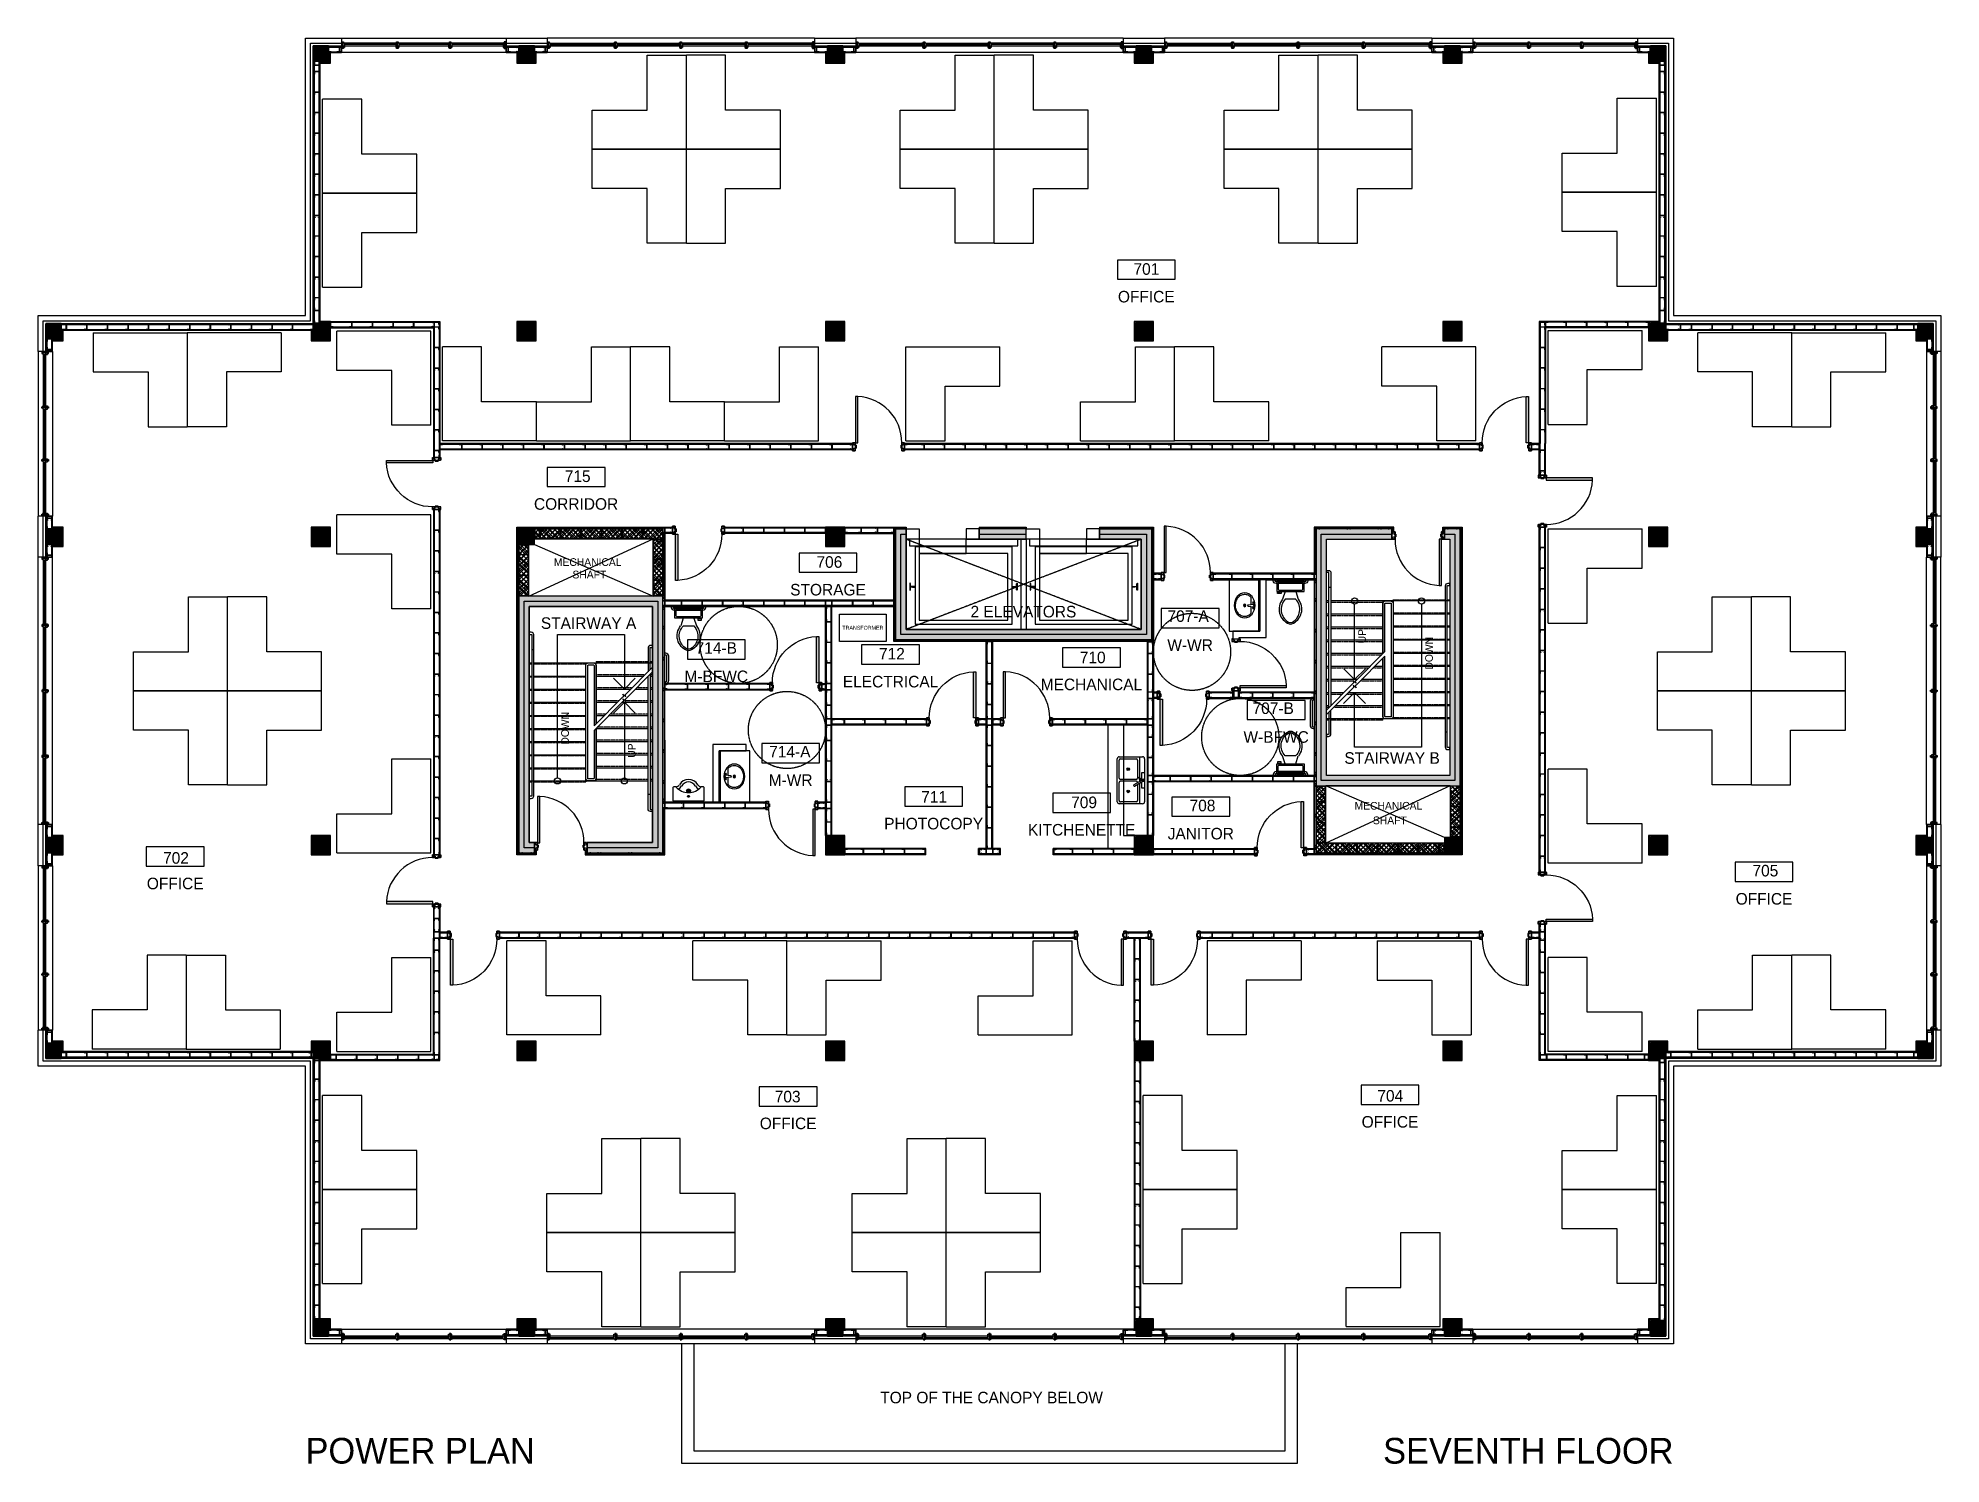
# Model space of a CAD drawing. Header units: millimetres. Extents: x 5414 to 278894, y 4264 to 146383.
# Drawn here: x 60914 to 97914, y 4264 to 32001 of the extents above; entities that cross this region are included whole.
import ezdxf
from ezdxf.enums import TextEntityAlignment as Align

# ---------------------------------------------------------------- set-up
doc = ezdxf.new("R2010")
doc.units = ezdxf.units.MM
doc.linetypes.add('Commercial Base Plan$0$ACAD_ISO02W100', pattern=[15, 12, -3])
doc.linetypes.add('Commercial Base Plan$0$ACAD_ISO10W100', pattern=[18, 12, -3, 0, -3])
for name, color, linetype in [('Commercial Base Plan$0$A-DR-INT', 6, 'Continuous'), ('Commercial Base Plan$0$A-GL-RMS-IDN', 6, 'Continuous'), ('Commercial Base Plan$0$A-PL-LAY-S', 6, 'Continuous'), ('Commercial Base Plan$0$H-PB-FIX', 6, 'Continuous'), ('Commercial Base Plan$0$I-FU-DSK', 6, 'Continuous'), ('Commercial Base Plan$0$R-FC-WSR-BRF', 6, 'Continuous')]:
    doc.layers.add(name, color=color, linetype=linetype)
doc.styles.add('Commercial Base Plan$0$STYLUS BT', font='stylu.ttf')
pattern_1 = [(225, (15947.91, -22943.82), (42.426407, -42.426407), [])]
pattern_2 = [(135, (15947.91, -22943.82), (-42.426407, -42.426407), [])]
pattern_3 = [(225, (15547.91, -22943.82), (42.426407, -42.426407), [])]
pattern_4 = [(135, (15547.91, -22943.82), (-42.426407, -42.426407), [])]
pattern_5 = [(225, (15147.91, -22943.82), (42.426407, -42.426407), [])]
pattern_6 = [(135, (15147.91, -22943.82), (-42.426407, -42.426407), [])]
pattern_7 = [(225, (14747.91, -22943.82), (42.426407, -42.426407), [])]
pattern_8 = [(135, (14747.91, -22943.82), (-42.426407, -42.426407), [])]
pattern_9 = [(225, (14347.91, -22943.82), (42.426407, -42.426407), [])]
pattern_10 = [(135, (14347.91, -22943.82), (-42.426407, -42.426407), [])]
pattern_11 = [(225, (13947.91, -22943.82), (42.426407, -42.426407), [])]
pattern_12 = [(135, (13947.91, -22943.82), (-42.426407, -42.426407), [])]
pattern_13 = [(135, (15952.91, -23148.82), (-42.426407, -42.426407), [])]
pattern_14 = [(45, (15952.91, -23148.82), (-42.426407, 42.426407), [])]
pattern_15 = [(135, (15952.91, -23548.82), (-42.426407, -42.426407), [])]
pattern_16 = [(45, (15952.91, -23548.82), (-42.426407, 42.426407), [])]
pattern_17 = [(315, (13532.91, -23853.82), (42.426407, 42.426407), [])]
pattern_18 = [(225, (13532.91, -23853.82), (42.426407, -42.426407), [])]
pattern_19 = [(315, (13532.91, -23453.82), (42.426407, 42.426407), [])]
pattern_20 = [(225, (13532.91, -23453.82), (42.426407, -42.426407), [])]
pattern_21 = [(45, (29037.91, -28863.82), (-42.426407, 42.426407), [])]
pattern_22 = [(315, (29037.91, -28863.82), (42.426407, 42.426407), [])]
pattern_23 = [(45, (29437.91, -28863.82), (-42.426407, 42.426407), [])]
pattern_24 = [(315, (29437.91, -28863.82), (42.426407, 42.426407), [])]
pattern_25 = [(45, (29837.91, -28863.82), (-42.426407, 42.426407), [])]
pattern_26 = [(315, (29837.91, -28863.82), (42.426407, 42.426407), [])]
pattern_27 = [(45, (30237.91, -28863.82), (-42.426407, 42.426407), [])]
pattern_28 = [(315, (30237.91, -28863.82), (42.426407, 42.426407), [])]
pattern_29 = [(45, (30637.91, -28863.82), (-42.426407, 42.426407), [])]
pattern_30 = [(315, (30637.91, -28863.82), (42.426407, 42.426407), [])]
pattern_31 = [(45, (31037.91, -28863.82), (-42.426407, 42.426407), [])]
pattern_32 = [(315, (31037.91, -28863.82), (42.426407, 42.426407), [])]
pattern_33 = [(315, (29032.91, -28658.82), (42.426407, 42.426407), [])]
pattern_34 = [(225, (29032.91, -28658.82), (42.426407, -42.426407), [])]
pattern_35 = [(315, (29032.91, -28258.82), (42.426407, 42.426407), [])]
pattern_36 = [(225, (29032.91, -28258.82), (42.426407, -42.426407), [])]
pattern_37 = [(135, (31452.91, -27953.82), (-42.426407, -42.426407), [])]
pattern_38 = [(45, (31452.91, -27953.82), (-42.426407, 42.426407), [])]
pattern_39 = [(135, (31452.91, -28353.82), (-42.426407, -42.426407), [])]
pattern_40 = [(45, (31452.91, -28353.82), (-42.426407, 42.426407), [])]
pattern_41 = [(270, (59505.1288, -68108.992), (1.374815, -2.38125), [1.5875, -3.175]), (30, (59505.1288, -68108.992), (1.374815493, 2.381249716), [1.5875, -3.175]), (330, (59505.1288, -68108.992), (2.749630493, -2.84e-07), [-3.175, 1.5875])]
pattern_42 = [(45, (-81527.13, -183722.72), (-56.1266, 56.1266), [])]
pattern_43 = [(315, (-81527.13, -183722.72), (56.1266, 56.1266), [])]
pattern_44 = [(90, (-14519.308, 16301.3514), (-1.374815, 2.38125), [1.5875, -3.175]), (210, (-14519.308, 16301.3514), (-1.374815493, -2.381249716), [1.5875, -3.175]), (150, (-14519.308, 16301.3514), (-2.749630493, 2.84e-07), [-3.175, 1.5875])]

msp = doc.modelspace()

# ---------------------------------------------------------------- texts
at = {"layer": 'Commercial Base Plan$0$A-GL-RMS-IDN', "style": 'Commercial Base Plan$0$STYLUS BT'}
for s, height, p in [('MECHANICAL ', 150, (71628.9, 21732.8)), ('SHAFT', 150, (71633.6, 21489.5)), ('2 ELEVATORS', 225, (80073.8, 20731.3)), ('MECHANICAL ', 150, (87198.7, 16991.7)), ('SHAFT', 150, (87198.7, 16708.3))]:
    msp.add_text(s, height=height, dxfattribs=at).set_placement(p, align=Align.CENTER)
for s, height, p in [('STAIRWAY A', 225, (70690.4, 20507.9)), ('STAIRWAY B', 225, (86314.4, 17883.9)), ('TOP OF THE CANOPY BELOW', 225, (77289.7, 5443.9)), ('POWER PLAN', 500, (66114, 4271.2))]:
    msp.add_text(s, height=height, dxfattribs=at).set_placement(p)
for s, p in [('UP', (86733.1, 20365.6)), ('DOWN', (88036, 20033.9)), ('DOWN', (71236, 18573.9)), ('UP', (72533.1, 18140.6))]:
    msp.add_text(s, height=150, rotation=90, dxfattribs=at).set_placement(p, align=Align.CENTER)
msp.add_text('SEVENTH FLOOR', height=500, dxfattribs=at).set_placement((92714, 4271.2), align=Align.RIGHT)
at = {"layer": 'Commercial Base Plan$0$A-PL-LAY-S', "style": 'Commercial Base Plan$0$STYLUS BT'}
msp.add_text('TRANSFORMER', height=75, dxfattribs=at).set_placement((76952, 20530.5), align=Align.MIDDLE_CENTER)

# ---------------------------------------------------------------- blocks, each defined once
blk = doc.blocks.new('Commercial Base Plan$0$wbOval Bath Vanity 482x406 top')
for p, q in [((-151, 127), (-20, 127)), ((-13, 59), (-25, 178)), ((0, 178), (-25, 178)), ((-25, 0), (25, 0)), ((0, 59), (-13, 59)), ((0, 178), (25, 178)), ((0, 59), (13, 59)), ((0, -25), (0, 25)), ((13, 59), (25, 178)), ((20, 127), (151, 127))]:
    blk.add_line(p, q)
for centre, radius in [((-51, 165), 12.7), ((0, 0), 25.4), ((51, 165), 12.7)]:
    blk.add_circle(centre, radius)
blk.add_ellipse((0, 0), major_axis=(-241, 0), ratio=0.842105)
blk.add_open_spline([(-151, 127), (-156, 123), (-161, 118), (-183, 96), (-197, 76), (-212, 37), (-216, 19), (-216, 0), (-216, -15), (-214, -30), (-202, -66), (-191, -86), (-159, -122), (-138, -138), (-92, -163), (-65, -171), (-10, -179), (18, -179), (73, -169), (98, -160), (144, -134), (164, -118), (194, -81), (205, -60), (217, -17), (217, 5), (209, 49), (200, 70), (177, 103), (165, 116), (151, 127)], degree=3, knots=[5.476012, 5.476012, 5.476012, 5.476012, 5.578585, 5.578585, 5.958606, 5.958606, 6.283185, 6.283185, 6.283185, 6.541474, 6.541474, 6.921495, 6.921495, 7.301517, 7.301517, 7.681538, 7.681538, 8.061559, 8.061559, 8.44158, 8.44158, 8.821601, 8.821601, 9.201622, 9.201622, 9.581644, 9.581644, 9.961665, 9.961665, 10.231939, 10.231939, 10.231939, 10.231939])
blk = doc.blocks.new('Commercial Base Plan$0$Toilet - top')
for p, q in [((-10, -8.5), (-8, -8.5)), ((-10, -9.5), (-10, -8.5)), ((-7, -9.5), (-10, -9.5)), ((-8, -8.5), (-8, -8)), ((-7, -8), (-7, -9.5)), ((-4, -8), (-6, -14)), ((4, -14), (-4, -14)), ((4, -8), (6, -14)), ((9.5, -6), (9.5, -2))]:
    blk.add_line(p, q)
blk.add_lwpolyline([(10.5, -8), (10.5, 0), (-10.5, 0), (-10.5, -8)], close=True)
for points in [[(-9.5, -2), (-9.5, -6)], [(8.5, -1), (-8.5, -1)], [(-8.5, -7), (8.5, -7)]]:
    blk.add_lwpolyline(points)
for centre, radius, start, end in [((-8.6, -1.9), 0.884, 81.8699, 188.1301), ((-8.6, -6.1), 0.884, 171.8699, 278.1301), ((3.5, -21.6), 12.2, 141.4691, 247.9714), ((4.2, -21.8), 11.3, 136.3677, 238.9468), ((-3.5, -21.6), 12.2, 292.0284, 38.5307), ((-4.2, -21.8), 11.3, 301.053, 43.6321), ((8.6, -1.9), 0.884, 351.8699, 98.1301), ((8.6, -6.1), 0.884, 261.8699, 8.1301), ((0, -27.9), 4, 245.7318, 294.2682), ((0, -29), 4, 254.8605, 285.1395)]:
    blk.add_arc(centre, radius, start, end)
blk = doc.blocks.new('Commercial Base Plan$0$wbC_Stud 92x38')
blk.add_lwpolyline([(-13, 38), (-3, 38, -0.414214), (0, 35), (0, 3, -0.414214), (-3, 0), (-89, 0, -0.414214), (-92, 3), (-92, 35, -0.414214), (-89, 38), (-79, 38), (-79, 37), (-89, 37, 0.414214), (-91, 35), (-91, 3, 0.414214), (-89, 1), (-3, 1, 0.414214), (-1, 3), (-1, 35, 0.414214), (-3, 37), (-13, 37)], format="xyb", close=True)
blk = doc.blocks.new('Commercial Base Plan$0$wbFurringChanel 70x22')
blk.add_lwpolyline([(5, 3), (0, 3, 0.414214), (0, 2), (0, 0, 0.414214), (0, 0), (16, 0, 0.394412), (16, 0), (17, 22, -0.394412), (18, 22), (18, 22, -0.198912), (19, 22), (19, 21, 0.198912), (19, 21), (51, 21), (51, 21, 0.198912), (51, 21), (51, 22, -0.198912), (52, 22), (52, 22, -0.394412), (53, 22), (54, 0, 0.394412), (54, 0), (70, 0, 0.414214), (70, 0), (70, 2, 0.414214), (70, 2), (65, 2)], format="xyb")
blk = doc.blocks.new('Commercial Base Plan$0$wbunit Break Line Symbol')
blk.add_lwpolyline([(-1, 0), (-0.75, 0), (-0.5, 0.5), (-0.5, -0.5), (-0.25, 0), (0, 0)])
blk = doc.blocks.new('Commercial Base Plan$0$wbJamb&Anchor146x56')
at = {"color": 6}
blk.add_line((1, -39), (1, 39), dxfattribs=at)
blk.add_lwpolyline([(20, -39), (20, -39), (20, -72), (58, -72), (58, 72), (20, 72), (20, 59), (20, 39), (0, 39), (0, -39)], close=True, dxfattribs=at)
blk.add_lwpolyline([(17, 60), (10, 60, -0.414214), (9, 61), (9, 72, -0.414214), (10, 73), (58, 73, -0.414214), (59, 72), (59, 24, 0.414214), (60, 23), (74, 23, -0.414214), (75, 22), (75, -22, -0.414214), (74, -23), (60, -23, 0.414214), (59, -24), (59, -72, -0.414214), (58, -73), (10, -73, -0.414214), (9, -72), (9, -61, -0.414214), (10, -60), (17, -60), (17, -59), (10, -59, 0.414214), (8, -61), (8, -72, 0.414214), (10, -74), (58, -74, 0.414214), (60, -72), (60, -24), (74, -24, 0.414214), (76, -22), (76, 22, 0.414214), (74, 24), (60, 24), (60, 72, 0.414214), (58, 74), (10, 74, 0.414214), (8, 72), (8, 61, 0.414214), (10, 59), (17, 59)], format="xyb", close=True)
for centre in [(43, 31), (43, -31)]:
    blk.add_circle(centre, 8, dxfattribs=at)
blk = doc.blocks.new('Commercial Base Plan$0$wbDoorPlan 900x124(1010ro)')
for p, q in [((55, 976), (55, 77)), ((100, 976), (55, 976)), ((100, 77), (100, 976)), ((1, -35), (1, 35)), ((55, 77), (100, 77)), ((1009, -35), (1009, 35))]:
    blk.add_line(p, q)
for points in [[(9, 65), (2, 65, -0.414214), (1, 66), (1, 77, -0.414214), (2, 78), (50, 78, -0.414214), (51, 77), (51, 29, 0.414214), (52, 28), (66, 28, -0.414214), (67, 27), (67, -27, -0.414214), (66, -28), (52, -28, 0.414214), (51, -29), (51, -77, -0.414214), (50, -78), (2, -78, -0.414214), (1, -77), (1, -66, -0.414214), (2, -65), (9, -65), (9, -64), (2, -64, 0.414214), (0, -66), (0, -77, 0.414214), (2, -79), (50, -79, 0.414214), (52, -77), (52, -29), (66, -29, 0.414214), (68, -27), (68, 27, 0.414214), (66, 29), (52, 29), (52, 77, 0.414214), (50, 79), (2, 79, 0.414214), (0, 77), (0, 66, 0.414214), (2, 64), (9, 64)], [(1001, 65), (1008, 65, 0.414214), (1009, 66), (1009, 77, 0.414214), (1008, 78), (960, 78, 0.414214), (959, 77), (959, 29, -0.414214), (958, 28), (944, 28, 0.414214), (943, 27), (943, -27, 0.414214), (944, -28), (958, -28, -0.414214), (959, -29), (959, -77, 0.414214), (960, -78), (1008, -78, 0.414214), (1009, -77), (1009, -66, 0.414214), (1008, -65), (1001, -65), (1001, -64), (1008, -64, -0.414214), (1010, -66), (1010, -77, -0.414214), (1008, -79), (960, -79, -0.414214), (958, -77), (958, -29), (944, -29, -0.414214), (942, -27), (942, 27, -0.414214), (944, 29), (958, 29), (958, 77, -0.414214), (960, 79), (1008, 79, -0.414214), (1010, 77), (1010, 66, -0.414214), (1008, 64), (1001, 64)]]:
    blk.add_lwpolyline(points, format="xyb", close=True)
for points in [[(0, -34), (0, 34), (20, 45), (15, 51), (15, 77), (50, 77), (50, -77), (15, -77), (15, -52), (20, -45)], [(1010, -34), (1010, 34), (990, 45), (995, 51), (995, 77), (960, 77), (960, -77), (995, -77), (995, -52), (990, -45)]]:
    blk.add_lwpolyline(points, close=True)
for centre in [(35, 36), (975, 36), (35, -36), (975, -36)]:
    blk.add_circle(centre, 8)
blk.add_arc((59, 78), 899, 359.9419, 87.4119)
blk.add_solid([(55, 976), (100, 976), (55, 77), (100, 77)])
blk = doc.blocks.new('Commercial Base Plan$0$wbAluminJamb 127x44.5')
for p, q in [((-109.5, 39.25), (-127, 39.25)), ((-22.5, 56.5), (-17.5, 51.5)), ((0, 39.25), (-17.5, 39.25))]:
    blk.add_line(p, q)
at = {"color": 5}
for p, q in [((-47.5, 56.5), (-47.5, 66.5)), ((-22.5, 56.5), (-22.5, 66.5))]:
    blk.add_line(p, q, dxfattribs=at)
for points in [[(-127, 39.25), (-127, 12), (0, 12), (0, 39.25)], [(-22.5, 56.5), (-109.5, 56.5), (-109.5, 31.5), (-17.5, 31.5), (-17.5, 51.5)]]:
    blk.add_lwpolyline(points)
blk = doc.blocks.new('Commercial Base Plan$0$wbAluminMulion 127x44.5')
for p, q in [((-109.5, 13.625), (-127, 13.625)), ((-22.5, 30.875), (-17.5, 25.875)), ((0, 13.625), (-17.5, 13.625)), ((-22.5, -30.875), (-17.5, -25.875))]:
    blk.add_line(p, q)
at = {"color": 5}
for p, q in [((-47.5, 30.875), (-47.5, 40.875)), ((-22.5, 30.875), (-22.5, 40.875)), ((-47.5, -30.875), (-47.5, -40.875)), ((-22.5, -30.875), (-22.5, -40.875))]:
    blk.add_line(p, q, dxfattribs=at)
for points in [[(-127, 13.625), (-127, -13.625), (-109.5, -13.625)], [(-22.5, 30.875), (-109.5, 30.875), (-109.5, 5.875), (-17.5, 5.875), (-17.5, 25.875)], [(-17.5, -13.625), (0, -13.625), (0, 13.625)], [(-22.5, -30.875), (-109.5, -30.875), (-109.5, -5.875), (-17.5, -5.875), (-17.5, -25.875)]]:
    blk.add_lwpolyline(points)
blk = doc.blocks.new('Commercial Base Plan$0$wbW01Plan_5176x127(ro5200)')
for p, q in [((-5143.5, -22.5), (-3902.625, -22.5)), ((-5143.5, -47.5), (-3902.625, -47.5)), ((-3840.875, -22.5), (-2630.875, -22.5)), ((-3840.875, -47.5), (-2630.875, -47.5)), ((-1359.125, -22.5), (-2569.125, -22.5)), ((-1359.125, -47.5), (-2569.125, -47.5)), ((-56.5, -22.5), (-1297.375, -22.5)), ((-56.5, -47.5), (-1297.375, -47.5))]:
    blk.add_line(p, q)
at = {"rotation": 90}
for name, p in [('Commercial Base Plan$0$wbAluminMulion 127x44.5', (-3871.75, 0)), ('Commercial Base Plan$0$wbAluminMulion 127x44.5', (-2600, 0)), ('Commercial Base Plan$0$wbAluminMulion 127x44.5', (-1328.25, 0)), ('Commercial Base Plan$0$wbAluminJamb 127x44.5', (0, 0))]:
    blk.add_blockref(name, p, dxfattribs=at)
at = {"xscale": -1, "rotation": 270}
blk.add_blockref('Commercial Base Plan$0$wbAluminJamb 127x44.5', (-5200, 0), dxfattribs=at)
blk = doc.blocks.new('Commercial Base Plan$0$wbW02Plan_3176x127(ro3200)')
for p, q in [((-3143.5, -22.5), (-2145.375, -22.5)), ((-3143.5, -47.5), (-2145.375, -47.5)), ((-2083.625, -22.5), (-1116.375, -22.5)), ((-2083.625, -47.5), (-1116.375, -47.5)), ((-1054.625, -22.5), (-56.5, -22.5)), ((-1054.625, -47.5), (-56.5, -47.5))]:
    blk.add_line(p, q)
at = {"rotation": 90}
for name, p in [('Commercial Base Plan$0$wbAluminMulion 127x44.5', (-2114.5, 0)), ('Commercial Base Plan$0$wbAluminMulion 127x44.5', (-1085.5, 0)), ('Commercial Base Plan$0$wbAluminJamb 127x44.5', (0, 0))]:
    blk.add_blockref(name, p, dxfattribs=at)
at = {"xscale": -1, "rotation": 270}
blk.add_blockref('Commercial Base Plan$0$wbAluminJamb 127x44.5', (-3200, 0), dxfattribs=at)
blk = doc.blocks.new('Commercial Base Plan$0$att.RoomName&Number')
blk.add_lwpolyline([(-7.5, 0), (7.5, 0), (7.5, 5), (-7.5, 5)], close=True)
at = {"style": 'Commercial Base Plan$0$STYLUS BT'}
for tag, p in [('ROOM_NAME', (0, 9.5)), ('ROOM', (0, 2.5))]:
    blk.add_attdef(tag, text='', height=3, dxfattribs=at).set_placement(p, align=Align.MIDDLE)
blk = doc.blocks.new('Commercial Base Plan$0$wbUrinal')
for p, q in [((-1, -7.7), (1, -7.7)), ((0, -8.7), (0, -6.7))]:
    blk.add_line(p, q)
blk.add_lwpolyline([(9.7, -10.8), (11, -10.8, 0.414214), (12, -9.8), (12, 0), (-12, 0), (-12, -9.8, 0.414214), (-11, -10.8), (-9.7, -10.8)], format="xyb")
for centre, radius in [((0, -7.7), 1.5), ((0, -7.7), 1), ((0, -3.5), 0.75)]:
    blk.add_circle(centre, radius)
for centre, radius, start, end in [((0, -18.9), 12.6, 40.0581, 139.9419), ((-9.7, -13.8), 3, 28.5074, 89.9383), ((-9.7, -13.8), 5, 28.5074, 69.7827), ((0, -8.5), 8, 208.5074, 331.4926), ((0, -8.5), 6, 208.5074, 331.4926), ((9.7, -13.8), 5, 110.2173, 151.4926), ((9.7, -13.8), 3, 90.0617, 151.4926)]:
    blk.add_arc(centre, radius, start, end)
blk = doc.blocks.new('Commercial Base Plan$0$desk')
for p, q in [((0, 1829), (0, 0)), ((0, 1829), (762, 1829)), ((762, 1829), (762, 762)), ((762, 762), (1829, 762)), ((1829, 762), (1829, 0)), ((0, 0), (1829, 0))]:
    blk.add_line(p, q)
blk = doc.blocks.new('Commercial Base Plan$0$Sink-double - 36 in top')
for p, q in [((-457, -102), (-53, -102)), ((2, -7), (-57, -110)), ((-57, -110), (-35, -122)), ((-35, -122), (14, -13)), ((-26, -102), (29, -102)), ((-19, -470), (-19, -165)), ((-2, -48), (91, -208)), ((113, -195), (18, -32)), ((19, -165), (19, -470)), ((59, -102), (457, -102))]:
    blk.add_line(p, q)
for points in [[(-419, 0), (419, 0)], [(-23, -51), (-152, -51), (-152, 0), (152, 0), (152, -51), (29, -51)], [(-457, -495), (-457, -38)], [(-419, -470), (-419, -165)], [(-394, -140), (-44, -140)], [(0, -51), (-3, -51)], [(44, -140), (51, -140)], [(81, -140), (394, -140)], [(419, -165), (419, -470)], [(457, -38), (457, -495)], [(419, -533), (-419, -533)], [(-44, -495), (-394, -495)], [(394, -495), (44, -495)]]:
    blk.add_lwpolyline(points)
for centre, radius in [((-216, -318), 25.4), ((-216, -318), 12.7), ((216, -318), 25.4), ((216, -318), 12.7)]:
    blk.add_circle(centre, radius)
for centre, radius, start, end in [((-419, -38), 38.1, 90, 180), ((419, -38), 38.1, 0, 90), ((-394, -165), 25.4, 90, 180), ((-44, -165), 25.4, 0, 90), ((0, -25), 19.1, 269.2246, 216.2304), ((44, -165), 25.4, 90, 180), ((102, -201), 12.7, 210, 30), ((394, -165), 25.4, 0, 90), ((-419, -495), 38.1, 180, 270), ((-394, -470), 25.4, 180, 270), ((-44, -470), 25.4, 270, 0), ((44, -470), 25.4, 180, 270), ((394, -470), 25.4, 270, 0), ((419, -495), 38.1, 270, 0)]:
    blk.add_arc(centre, radius, start, end)

# ---------------------------------------------------------------- hatches: boundary and pattern name
at = {"layer": 'Commercial Base Plan$0$A-PL-LAY-S'}
for points in [[(66564, 31851.2), (66264, 31851.2), (66264, 31551.2), (66564, 31551.2)], [(70564, 31851.2), (70264, 31851.2), (70264, 31551.2), (70564, 31551.2)], [(76564, 31851.2), (76264, 31851.2), (76264, 31551.2), (76564, 31551.2)], [(82564, 31851.2), (82264, 31851.2), (82264, 31551.2), (82564, 31551.2)], [(88564, 31851.2), (88264, 31851.2), (88264, 31551.2), (88564, 31551.2)], [(92564, 31851.2), (92264, 31851.2), (92264, 31551.2), (92564, 31551.2)], [(61364, 26451.2), (61064, 26451.2), (61064, 26151.2), (61364, 26151.2)], [(66564, 26451.2), (66264, 26451.2), (66264, 26151.2), (66564, 26151.2)], [(70564, 26451.2), (70264, 26451.2), (70264, 26151.2), (70564, 26151.2)], [(76564, 26451.2), (76264, 26451.2), (76264, 26151.2), (76564, 26151.2)], [(82564, 26451.2), (82264, 26451.2), (82264, 26151.2), (82564, 26151.2)], [(88564, 26451.2), (88264, 26451.2), (88264, 26151.2), (88564, 26151.2)], [(92564, 26451.2), (92264, 26451.2), (92264, 26151.2), (92564, 26151.2)], [(97764, 26451.2), (97464, 26451.2), (97464, 26151.2), (97764, 26151.2)], [(61364, 22451.2), (61064, 22451.2), (61064, 22151.2), (61364, 22151.2)], [(66564, 22451.2), (66264, 22451.2), (66264, 22151.2), (66564, 22151.2)], [(70564, 22451.2), (70264, 22451.2), (70264, 22151.2), (70564, 22151.2)], [(76564, 22451.2), (76264, 22451.2), (76264, 22151.2), (76564, 22151.2)], [(88264, 22251.2), (88364, 22251.2), (88364, 17656.2), (85964, 17656.2), (85964, 22251.2), (87239, 22251.2), (87239, 22451.2), (85764, 22451.2), (85764, 17456.2), (88564, 17456.2), (88564, 22451.2), (88264, 22451.2)], [(92564, 22451.2), (92264, 22451.2), (92264, 22151.2), (92564, 22151.2)], [(97764, 22451.2), (97464, 22451.2), (97464, 22151.2), (97764, 22151.2)], [(97764, 22451.2), (97464, 22451.2), (97464, 22151.2), (97764, 22151.2)], [(70564, 16351.2), (70464, 16351.2), (70464, 20946.2), (72864, 20946.2), (72864, 16351.2), (71589, 16351.2), (71589, 16151.2), (73064, 16151.2), (73064, 21146.2), (70264, 21146.2), (70264, 16151.2), (70564, 16151.2)], [(61364, 16451.2), (61064, 16451.2), (61064, 16151.2), (61364, 16151.2)], [(66564, 16451.2), (66264, 16451.2), (66264, 16151.2), (66564, 16151.2)], [(76564, 16451.2), (76264, 16451.2), (76264, 16151.2), (76564, 16151.2)], [(76564, 16451.2), (76264, 16451.2), (76264, 16151.2), (76564, 16151.2)], [(82564, 16451.2), (82264, 16451.2), (82264, 16151.2), (82564, 16151.2)], [(82564, 16451.2), (82264, 16451.2), (82264, 16151.2), (82564, 16151.2)], [(88564, 16451.2), (88264, 16451.2), (88264, 16151.2), (88564, 16151.2)], [(92564, 16451.2), (92264, 16451.2), (92264, 16151.2), (92564, 16151.2)], [(97764, 16451.2), (97464, 16451.2), (97464, 16151.2), (97764, 16151.2)], [(97764, 16451.2), (97464, 16451.2), (97464, 16151.2), (97764, 16151.2)], [(61364, 12451.2), (61064, 12451.2), (61064, 12151.2), (61364, 12151.2)], [(66564, 12451.2), (66264, 12451.2), (66264, 12151.2), (66564, 12151.2)], [(70564, 12451.2), (70264, 12451.2), (70264, 12151.2), (70564, 12151.2)], [(76564, 12451.2), (76264, 12451.2), (76264, 12151.2), (76564, 12151.2)], [(76564, 12451.2), (76264, 12451.2), (76264, 12151.2), (76564, 12151.2)], [(82564, 12451.2), (82264, 12451.2), (82264, 12151.2), (82564, 12151.2)], [(88564, 12451.2), (88264, 12451.2), (88264, 12151.2), (88564, 12151.2)], [(92564, 12451.2), (92264, 12451.2), (92264, 12151.2), (92564, 12151.2)], [(92564, 12451.2), (92264, 12451.2), (92264, 12151.2), (92564, 12151.2)], [(97764, 12451.2), (97464, 12451.2), (97464, 12151.2), (97764, 12151.2)], [(66564, 7051.2), (66264, 7051.2), (66264, 6751.2), (66564, 6751.2)], [(70564, 7051.2), (70264, 7051.2), (70264, 6751.2), (70564, 6751.2)], [(76564, 7051.2), (76264, 7051.2), (76264, 6751.2), (76564, 6751.2)], [(82564, 7051.2), (82264, 7051.2), (82264, 6751.2), (82564, 6751.2)], [(88564, 7051.2), (88264, 7051.2), (88264, 6751.2), (88564, 6751.2)], [(92564, 7051.2), (92264, 7051.2), (92264, 6751.2), (92564, 6751.2)]]:
    msp.add_hatch(color=256, dxfattribs=at).paths.add_polyline_path(points)
h = msp.add_hatch(dxfattribs=at)
h.set_pattern_fill('LINE', color=256, scale=25, angle=45, style=0)
h.set_pattern_definition(pattern_42)
h.paths.add_polyline_path([(70264, 21146.2), (70454, 21146.2), (70454, 22151.2), (70264, 22151.2)])
h.paths.add_polyline_path([(70564, 22261.2), (72874, 22261.2), (72874, 21146.2), (73064, 21146.2), (73064, 22451.2), (70564, 22451.2)])
h = msp.add_hatch(dxfattribs=at)
h.set_pattern_fill('LINE', color=256, scale=25, angle=315, style=0)
h.set_pattern_definition(pattern_43)
h.paths.add_polyline_path([(70264, 21146.2), (70454, 21146.2), (70454, 22151.2), (70264, 22151.2)])
h.paths.add_polyline_path([(70564, 22261.2), (72874, 22261.2), (72874, 21146.2), (73064, 21146.2), (73064, 22451.2), (70564, 22451.2)])
h = msp.add_hatch(dxfattribs=at)
h.set_pattern_fill('_USER', color=6, scale=60, angle=45, style=0, pattern_type=0)
h.set_pattern_definition(pattern_31)
h.paths.add_polyline_path([(70674, 22451.2), (70674, 22446.2), (70674, 22266.2), (70674, 22261.2), (71064, 22261.2), (71064, 22266.2), (71064, 22446.2), (71064, 22451.2)])
h = msp.add_hatch(dxfattribs=at)
h.set_pattern_fill('_USER', color=6, scale=60, angle=315, style=0, pattern_type=0)
h.set_pattern_definition(pattern_32)
h.paths.add_polyline_path([(71064, 22261.2), (71064, 22266.2), (71064, 22446.2), (71064, 22451.2), (70674, 22451.2), (70674, 22446.2), (70674, 22266.2), (70674, 22261.2)])
h = msp.add_hatch(dxfattribs=at)
h.set_pattern_fill('_USER', color=6, scale=60, angle=45, style=0, pattern_type=0)
h.set_pattern_definition(pattern_31)
h.paths.add_polyline_path([(70674, 22451.2), (70674, 22446.2), (70674, 22266.2), (70674, 22261.2), (71064, 22261.2), (71064, 22266.2), (71064, 22446.2), (71064, 22451.2)])
h = msp.add_hatch(dxfattribs=at)
h.set_pattern_fill('_USER', color=6, scale=60, angle=315, style=0, pattern_type=0)
h.set_pattern_definition(pattern_32)
h.paths.add_polyline_path([(71064, 22261.2), (71064, 22266.2), (71064, 22446.2), (71064, 22451.2), (70674, 22451.2), (70674, 22446.2), (70674, 22266.2), (70674, 22261.2)])
h = msp.add_hatch(dxfattribs=at)
h.set_pattern_fill('_USER', color=6, scale=60, angle=45, style=0, pattern_type=0)
h.set_pattern_definition(pattern_29)
h.paths.add_polyline_path([(71074, 22451.2), (71074, 22446.2), (71074, 22266.2), (71074, 22261.2), (71464, 22261.2), (71464, 22266.2), (71464, 22446.2), (71464, 22451.2)])
h = msp.add_hatch(dxfattribs=at)
h.set_pattern_fill('_USER', color=6, scale=60, angle=315, style=0, pattern_type=0)
h.set_pattern_definition(pattern_30)
h.paths.add_polyline_path([(71464, 22261.2), (71464, 22266.2), (71464, 22446.2), (71464, 22451.2), (71074, 22451.2), (71074, 22446.2), (71074, 22266.2), (71074, 22261.2)])
h = msp.add_hatch(dxfattribs=at)
h.set_pattern_fill('_USER', color=6, scale=60, angle=45, style=0, pattern_type=0)
h.set_pattern_definition(pattern_29)
h.paths.add_polyline_path([(71074, 22451.2), (71074, 22446.2), (71074, 22266.2), (71074, 22261.2), (71464, 22261.2), (71464, 22266.2), (71464, 22446.2), (71464, 22451.2)])
h = msp.add_hatch(dxfattribs=at)
h.set_pattern_fill('_USER', color=6, scale=60, angle=315, style=0, pattern_type=0)
h.set_pattern_definition(pattern_30)
h.paths.add_polyline_path([(71464, 22261.2), (71464, 22266.2), (71464, 22446.2), (71464, 22451.2), (71074, 22451.2), (71074, 22446.2), (71074, 22266.2), (71074, 22261.2)])
h = msp.add_hatch(dxfattribs=at)
h.set_pattern_fill('_USER', color=6, scale=60, angle=45, style=0, pattern_type=0)
h.set_pattern_definition(pattern_27)
h.paths.add_polyline_path([(71474, 22451.2), (71474, 22446.2), (71474, 22266.2), (71474, 22261.2), (71864, 22261.2), (71864, 22266.2), (71864, 22446.2), (71864, 22451.2)])
h = msp.add_hatch(dxfattribs=at)
h.set_pattern_fill('_USER', color=6, scale=60, angle=315, style=0, pattern_type=0)
h.set_pattern_definition(pattern_28)
h.paths.add_polyline_path([(71864, 22261.2), (71864, 22266.2), (71864, 22446.2), (71864, 22451.2), (71474, 22451.2), (71474, 22446.2), (71474, 22266.2), (71474, 22261.2)])
h = msp.add_hatch(dxfattribs=at)
h.set_pattern_fill('_USER', color=6, scale=60, angle=45, style=0, pattern_type=0)
h.set_pattern_definition(pattern_27)
h.paths.add_polyline_path([(71474, 22451.2), (71474, 22446.2), (71474, 22266.2), (71474, 22261.2), (71864, 22261.2), (71864, 22266.2), (71864, 22446.2), (71864, 22451.2)])
h = msp.add_hatch(dxfattribs=at)
h.set_pattern_fill('_USER', color=6, scale=60, angle=315, style=0, pattern_type=0)
h.set_pattern_definition(pattern_28)
h.paths.add_polyline_path([(71864, 22261.2), (71864, 22266.2), (71864, 22446.2), (71864, 22451.2), (71474, 22451.2), (71474, 22446.2), (71474, 22266.2), (71474, 22261.2)])
h = msp.add_hatch(dxfattribs=at)
h.set_pattern_fill('_USER', color=6, scale=60, angle=45, style=0, pattern_type=0)
h.set_pattern_definition(pattern_25)
h.paths.add_polyline_path([(71874, 22451.2), (71874, 22446.2), (71874, 22266.2), (71874, 22261.2), (72264, 22261.2), (72264, 22266.2), (72264, 22446.2), (72264, 22451.2)])
h = msp.add_hatch(dxfattribs=at)
h.set_pattern_fill('_USER', color=6, scale=60, angle=315, style=0, pattern_type=0)
h.set_pattern_definition(pattern_26)
h.paths.add_polyline_path([(72264, 22261.2), (72264, 22266.2), (72264, 22446.2), (72264, 22451.2), (71874, 22451.2), (71874, 22446.2), (71874, 22266.2), (71874, 22261.2)])
h = msp.add_hatch(dxfattribs=at)
h.set_pattern_fill('_USER', color=6, scale=60, angle=45, style=0, pattern_type=0)
h.set_pattern_definition(pattern_25)
h.paths.add_polyline_path([(71874, 22451.2), (71874, 22446.2), (71874, 22266.2), (71874, 22261.2), (72264, 22261.2), (72264, 22266.2), (72264, 22446.2), (72264, 22451.2)])
h = msp.add_hatch(dxfattribs=at)
h.set_pattern_fill('_USER', color=6, scale=60, angle=315, style=0, pattern_type=0)
h.set_pattern_definition(pattern_26)
h.paths.add_polyline_path([(72264, 22261.2), (72264, 22266.2), (72264, 22446.2), (72264, 22451.2), (71874, 22451.2), (71874, 22446.2), (71874, 22266.2), (71874, 22261.2)])
h = msp.add_hatch(dxfattribs=at)
h.set_pattern_fill('_USER', color=6, scale=60, angle=45, style=0, pattern_type=0)
h.set_pattern_definition(pattern_23)
h.paths.add_polyline_path([(72274, 22451.2), (72274, 22446.2), (72274, 22266.2), (72274, 22261.2), (72664, 22261.2), (72664, 22266.2), (72664, 22446.2), (72664, 22451.2)])
h = msp.add_hatch(dxfattribs=at)
h.set_pattern_fill('_USER', color=6, scale=60, angle=315, style=0, pattern_type=0)
h.set_pattern_definition(pattern_24)
h.paths.add_polyline_path([(72664, 22261.2), (72664, 22266.2), (72664, 22446.2), (72664, 22451.2), (72274, 22451.2), (72274, 22446.2), (72274, 22266.2), (72274, 22261.2)])
h = msp.add_hatch(dxfattribs=at)
h.set_pattern_fill('_USER', color=6, scale=60, angle=45, style=0, pattern_type=0)
h.set_pattern_definition(pattern_23)
h.paths.add_polyline_path([(72274, 22451.2), (72274, 22446.2), (72274, 22266.2), (72274, 22261.2), (72664, 22261.2), (72664, 22266.2), (72664, 22446.2), (72664, 22451.2)])
h = msp.add_hatch(dxfattribs=at)
h.set_pattern_fill('_USER', color=6, scale=60, angle=315, style=0, pattern_type=0)
h.set_pattern_definition(pattern_24)
h.paths.add_polyline_path([(72664, 22261.2), (72664, 22266.2), (72664, 22446.2), (72664, 22451.2), (72274, 22451.2), (72274, 22446.2), (72274, 22266.2), (72274, 22261.2)])
h = msp.add_hatch(dxfattribs=at)
h.set_pattern_fill('_USER', color=256, scale=60, angle=225, style=0, pattern_type=0)
h.set_pattern_definition(pattern_21)
h.paths.add_polyline_path([(72674, 22266.2), (72674, 22261.2), (73064, 22261.2), (73064, 22266.2), (73064, 22446.2), (73064, 22451.2), (72674, 22451.2), (72674, 22446.2)])
h = msp.add_hatch(dxfattribs=at)
h.set_pattern_fill('_USER', color=256, scale=60, angle=135, style=0, pattern_type=0)
h.set_pattern_definition(pattern_22)
h.paths.add_polyline_path([(72674, 22266.2), (72674, 22261.2), (73064, 22261.2), (73064, 22266.2), (73064, 22446.2), (73064, 22451.2), (72674, 22451.2), (72674, 22446.2)])
h = msp.add_hatch(dxfattribs=at)
h.set_pattern_fill('_USER', color=256, scale=60, angle=225, style=0, pattern_type=0)
h.set_pattern_definition(pattern_21)
h.paths.add_polyline_path([(72674, 22266.2), (72674, 22261.2), (73064, 22261.2), (73064, 22266.2), (73064, 22446.2), (73064, 22451.2), (72674, 22451.2), (72674, 22446.2)])
h = msp.add_hatch(dxfattribs=at)
h.set_pattern_fill('_USER', color=256, scale=60, angle=135, style=0, pattern_type=0)
h.set_pattern_definition(pattern_22)
h.paths.add_polyline_path([(72674, 22266.2), (72674, 22261.2), (73064, 22261.2), (73064, 22266.2), (73064, 22446.2), (73064, 22451.2), (72674, 22451.2), (72674, 22446.2)])
h = msp.add_hatch(dxfattribs=at)
h.set_pattern_fill('_USER', color=6, scale=60, angle=-45, style=0, pattern_type=0)
h.set_pattern_definition(pattern_33)
h.paths.add_polyline_path([(73064, 22251.2), (73059, 22251.2), (72879, 22251.2), (72874, 22251.2), (72874, 21861.2), (72879, 21861.2), (73059, 21861.2), (73064, 21861.2)])
h = msp.add_hatch(dxfattribs=at)
h.set_pattern_fill('_USER', color=6, scale=60, angle=225, style=0, pattern_type=0)
h.set_pattern_definition(pattern_34)
h.paths.add_polyline_path([(72874, 21861.2), (72879, 21861.2), (73059, 21861.2), (73064, 21861.2), (73064, 22251.2), (73059, 22251.2), (72879, 22251.2), (72874, 22251.2)])
h = msp.add_hatch(dxfattribs=at)
h.set_pattern_fill('_USER', color=6, scale=60, angle=-45, style=0, pattern_type=0)
h.set_pattern_definition(pattern_33)
h.paths.add_polyline_path([(73064, 22251.2), (73059, 22251.2), (72879, 22251.2), (72874, 22251.2), (72874, 21861.2), (72879, 21861.2), (73059, 21861.2), (73064, 21861.2)])
h = msp.add_hatch(dxfattribs=at)
h.set_pattern_fill('_USER', color=6, scale=60, angle=225, style=0, pattern_type=0)
h.set_pattern_definition(pattern_34)
h.paths.add_polyline_path([(72874, 21861.2), (72879, 21861.2), (73059, 21861.2), (73064, 21861.2), (73064, 22251.2), (73059, 22251.2), (72879, 22251.2), (72874, 22251.2)])
h = msp.add_hatch(color=256, dxfattribs=at)
h.paths.add_polyline_path([(79214, 22251.2), (80129, 22251.2), (80129, 22451.2), (79214, 22451.2)], flags=17)
h.paths.add_polyline_path([(77792, 22251.2), (77792, 20498.2), (82364, 20498.2), (82364, 22251.2), (81551, 22251.2), (81551, 22451.2), (82564, 22451.2), (82564, 20298.2), (77592, 20298.2), (77592, 22451.2), (77792, 22451.2)])
h = msp.add_hatch(dxfattribs=at)
h.set_pattern_fill('HONEY', color=256, scale=0.5, angle=270, style=0)
h.set_pattern_definition(pattern_41)
h.paths.add_polyline_path([(87239, 22397.2), (87239, 22386.2, 0.25), (87247, 22386.2), (87247, 22397.2, -0.5)])
h = msp.add_hatch(dxfattribs=at)
h.set_pattern_fill('HONEY', color=256, scale=0.5, angle=270, style=0)
h.set_pattern_definition(pattern_41)
h.paths.add_polyline_path([(87239, 22264.2), (87239, 22253.2, -0.5), (87247, 22253.2), (87247, 22264.2, 0.25)])
h = msp.add_hatch(dxfattribs=at)
h.set_pattern_fill('HONEY', color=256, scale=0.5, angle=270, style=0)
h.set_pattern_definition(pattern_41)
h.paths.add_polyline_path([(88256, 22397.2), (88256, 22386.2, 0.25), (88264, 22386.2), (88264, 22397.2, -0.5)])
h.paths.add_polyline_path([(88256, 22264.2), (88256, 22253.2, -0.5), (88264, 22253.2), (88264, 22264.2, 0.25)])
h = msp.add_hatch(dxfattribs=at)
h.set_pattern_fill('_USER', color=6, scale=60, angle=135, style=0, pattern_type=0)
h.set_pattern_definition(pattern_39)
h.paths.add_polyline_path([(70264, 21556.2), (70269, 21556.2), (70449, 21556.2), (70454, 21556.2), (70454, 21946.2), (70449, 21946.2), (70269, 21946.2), (70264, 21946.2)])
h = msp.add_hatch(dxfattribs=at)
h.set_pattern_fill('_USER', color=6, scale=60, angle=405, style=0, pattern_type=0)
h.set_pattern_definition(pattern_40)
h.paths.add_polyline_path([(70454, 21946.2), (70449, 21946.2), (70269, 21946.2), (70264, 21946.2), (70264, 21556.2), (70269, 21556.2), (70449, 21556.2), (70454, 21556.2)])
h = msp.add_hatch(dxfattribs=at)
h.set_pattern_fill('_USER', color=6, scale=60, angle=135, style=0, pattern_type=0)
h.set_pattern_definition(pattern_39)
h.paths.add_polyline_path([(70264, 21556.2), (70269, 21556.2), (70449, 21556.2), (70454, 21556.2), (70454, 21946.2), (70449, 21946.2), (70269, 21946.2), (70264, 21946.2)])
h = msp.add_hatch(dxfattribs=at)
h.set_pattern_fill('_USER', color=6, scale=60, angle=405, style=0, pattern_type=0)
h.set_pattern_definition(pattern_40)
h.paths.add_polyline_path([(70454, 21946.2), (70449, 21946.2), (70269, 21946.2), (70264, 21946.2), (70264, 21556.2), (70269, 21556.2), (70449, 21556.2), (70454, 21556.2)])
h = msp.add_hatch(dxfattribs=at)
h.set_pattern_fill('_USER', color=6, scale=60, angle=-45, style=0, pattern_type=0)
h.set_pattern_definition(pattern_35)
h.paths.add_polyline_path([(73064, 21851.2), (73059, 21851.2), (72879, 21851.2), (72874, 21851.2), (72874, 21461.2), (72879, 21461.2), (73059, 21461.2), (73064, 21461.2)])
h = msp.add_hatch(dxfattribs=at)
h.set_pattern_fill('_USER', color=6, scale=60, angle=225, style=0, pattern_type=0)
h.set_pattern_definition(pattern_36)
h.paths.add_polyline_path([(72874, 21461.2), (72879, 21461.2), (73059, 21461.2), (73064, 21461.2), (73064, 21851.2), (73059, 21851.2), (72879, 21851.2), (72874, 21851.2)])
h = msp.add_hatch(dxfattribs=at)
h.set_pattern_fill('_USER', color=6, scale=60, angle=-45, style=0, pattern_type=0)
h.set_pattern_definition(pattern_35)
h.paths.add_polyline_path([(73064, 21851.2), (73059, 21851.2), (72879, 21851.2), (72874, 21851.2), (72874, 21461.2), (72879, 21461.2), (73059, 21461.2), (73064, 21461.2)])
h = msp.add_hatch(dxfattribs=at)
h.set_pattern_fill('_USER', color=6, scale=60, angle=225, style=0, pattern_type=0)
h.set_pattern_definition(pattern_36)
h.paths.add_polyline_path([(72874, 21461.2), (72879, 21461.2), (73059, 21461.2), (73064, 21461.2), (73064, 21851.2), (73059, 21851.2), (72879, 21851.2), (72874, 21851.2)])
h = msp.add_hatch(dxfattribs=at)
h.set_pattern_fill('_USER', color=6, scale=60, angle=135, style=0, pattern_type=0)
h.set_pattern_definition(pattern_37)
h.paths.add_polyline_path([(70264, 21156.2), (70269, 21156.2), (70449, 21156.2), (70454, 21156.2), (70454, 21546.2), (70449, 21546.2), (70269, 21546.2), (70264, 21546.2)])
h = msp.add_hatch(dxfattribs=at)
h.set_pattern_fill('_USER', color=6, scale=60, angle=405, style=0, pattern_type=0)
h.set_pattern_definition(pattern_38)
h.paths.add_polyline_path([(70454, 21546.2), (70449, 21546.2), (70269, 21546.2), (70264, 21546.2), (70264, 21156.2), (70269, 21156.2), (70449, 21156.2), (70454, 21156.2)])
h = msp.add_hatch(dxfattribs=at)
h.set_pattern_fill('_USER', color=6, scale=60, angle=135, style=0, pattern_type=0)
h.set_pattern_definition(pattern_37)
h.paths.add_polyline_path([(70264, 21156.2), (70269, 21156.2), (70449, 21156.2), (70454, 21156.2), (70454, 21546.2), (70449, 21546.2), (70269, 21546.2), (70264, 21546.2)])
h = msp.add_hatch(dxfattribs=at)
h.set_pattern_fill('_USER', color=6, scale=60, angle=405, style=0, pattern_type=0)
h.set_pattern_definition(pattern_38)
h.paths.add_polyline_path([(70454, 21546.2), (70449, 21546.2), (70269, 21546.2), (70264, 21546.2), (70264, 21156.2), (70269, 21156.2), (70449, 21156.2), (70454, 21156.2)])
h = msp.add_hatch(dxfattribs=at)
h.set_pattern_fill('LINE', color=256, scale=25, angle=315, style=0)
h.set_pattern_definition(pattern_43)
h.paths.add_polyline_path([(88374, 16451.2), (88564, 16451.2), (88564, 17456.2), (88374, 17456.2)])
h.paths.add_polyline_path([(85764, 16151.2), (88264, 16151.2), (88264, 16341.2), (85954, 16341.2), (85954, 17456.2), (85764, 17456.2)])
h = msp.add_hatch(dxfattribs=at)
h.set_pattern_fill('LINE', color=256, scale=25, angle=45, style=0)
h.set_pattern_definition(pattern_42)
h.paths.add_polyline_path([(88374, 16451.2), (88564, 16451.2), (88564, 17456.2), (88374, 17456.2)])
h.paths.add_polyline_path([(85764, 16151.2), (88264, 16151.2), (88264, 16341.2), (85954, 16341.2), (85954, 17456.2), (85764, 17456.2)])
h = msp.add_hatch(dxfattribs=at)
h.set_pattern_fill('_USER', color=6, scale=60, angle=-45, style=0, pattern_type=0)
h.set_pattern_definition(pattern_17)
h.paths.add_polyline_path([(88564, 17446.2), (88559, 17446.2), (88379, 17446.2), (88374, 17446.2), (88374, 17056.2), (88379, 17056.2), (88559, 17056.2), (88564, 17056.2)])
h = msp.add_hatch(dxfattribs=at)
h.set_pattern_fill('_USER', color=6, scale=60, angle=225, style=0, pattern_type=0)
h.set_pattern_definition(pattern_18)
h.paths.add_polyline_path([(88374, 17056.2), (88379, 17056.2), (88559, 17056.2), (88564, 17056.2), (88564, 17446.2), (88559, 17446.2), (88379, 17446.2), (88374, 17446.2)])
h = msp.add_hatch(dxfattribs=at)
h.set_pattern_fill('_USER', color=6, scale=60, angle=-45, style=0, pattern_type=0)
h.set_pattern_definition(pattern_17)
h.paths.add_polyline_path([(88564, 17446.2), (88559, 17446.2), (88379, 17446.2), (88374, 17446.2), (88374, 17056.2), (88379, 17056.2), (88559, 17056.2), (88564, 17056.2)])
h = msp.add_hatch(dxfattribs=at)
h.set_pattern_fill('_USER', color=6, scale=60, angle=225, style=0, pattern_type=0)
h.set_pattern_definition(pattern_18)
h.paths.add_polyline_path([(88374, 17056.2), (88379, 17056.2), (88559, 17056.2), (88564, 17056.2), (88564, 17446.2), (88559, 17446.2), (88379, 17446.2), (88374, 17446.2)])
h = msp.add_hatch(dxfattribs=at)
h.set_pattern_fill('_USER', color=6, scale=60, angle=135, style=0, pattern_type=0)
h.set_pattern_definition(pattern_15)
h.paths.add_polyline_path([(85764, 16751.2), (85769, 16751.2), (85949, 16751.2), (85954, 16751.2), (85954, 17141.2), (85949, 17141.2), (85769, 17141.2), (85764, 17141.2)])
h = msp.add_hatch(dxfattribs=at)
h.set_pattern_fill('_USER', color=6, scale=60, angle=405, style=0, pattern_type=0)
h.set_pattern_definition(pattern_16)
h.paths.add_polyline_path([(85954, 17141.2), (85949, 17141.2), (85769, 17141.2), (85764, 17141.2), (85764, 16751.2), (85769, 16751.2), (85949, 16751.2), (85954, 16751.2)])
h = msp.add_hatch(dxfattribs=at)
h.set_pattern_fill('_USER', color=6, scale=60, angle=135, style=0, pattern_type=0)
h.set_pattern_definition(pattern_15)
h.paths.add_polyline_path([(85764, 16751.2), (85769, 16751.2), (85949, 16751.2), (85954, 16751.2), (85954, 17141.2), (85949, 17141.2), (85769, 17141.2), (85764, 17141.2)])
h = msp.add_hatch(dxfattribs=at)
h.set_pattern_fill('_USER', color=6, scale=60, angle=405, style=0, pattern_type=0)
h.set_pattern_definition(pattern_16)
h.paths.add_polyline_path([(85954, 17141.2), (85949, 17141.2), (85769, 17141.2), (85764, 17141.2), (85764, 16751.2), (85769, 16751.2), (85949, 16751.2), (85954, 16751.2)])
h = msp.add_hatch(dxfattribs=at)
h.set_pattern_fill('_USER', color=6, scale=60, angle=-45, style=0, pattern_type=0)
h.set_pattern_definition(pattern_19)
h.paths.add_polyline_path([(88564, 17046.2), (88559, 17046.2), (88379, 17046.2), (88374, 17046.2), (88374, 16656.2), (88379, 16656.2), (88559, 16656.2), (88564, 16656.2)])
h = msp.add_hatch(dxfattribs=at)
h.set_pattern_fill('_USER', color=6, scale=60, angle=225, style=0, pattern_type=0)
h.set_pattern_definition(pattern_20)
h.paths.add_polyline_path([(88374, 16656.2), (88379, 16656.2), (88559, 16656.2), (88564, 16656.2), (88564, 17046.2), (88559, 17046.2), (88379, 17046.2), (88374, 17046.2)])
h = msp.add_hatch(dxfattribs=at)
h.set_pattern_fill('_USER', color=6, scale=60, angle=-45, style=0, pattern_type=0)
h.set_pattern_definition(pattern_19)
h.paths.add_polyline_path([(88564, 17046.2), (88559, 17046.2), (88379, 17046.2), (88374, 17046.2), (88374, 16656.2), (88379, 16656.2), (88559, 16656.2), (88564, 16656.2)])
h = msp.add_hatch(dxfattribs=at)
h.set_pattern_fill('_USER', color=6, scale=60, angle=225, style=0, pattern_type=0)
h.set_pattern_definition(pattern_20)
h.paths.add_polyline_path([(88374, 16656.2), (88379, 16656.2), (88559, 16656.2), (88564, 16656.2), (88564, 17046.2), (88559, 17046.2), (88379, 17046.2), (88374, 17046.2)])
h = msp.add_hatch(dxfattribs=at)
h.set_pattern_fill('_USER', color=6, scale=60, angle=135, style=0, pattern_type=0)
h.set_pattern_definition(pattern_13)
h.paths.add_polyline_path([(85764, 16351.2), (85769, 16351.2), (85949, 16351.2), (85954, 16351.2), (85954, 16741.2), (85949, 16741.2), (85769, 16741.2), (85764, 16741.2)])
h = msp.add_hatch(dxfattribs=at)
h.set_pattern_fill('_USER', color=6, scale=60, angle=405, style=0, pattern_type=0)
h.set_pattern_definition(pattern_14)
h.paths.add_polyline_path([(85954, 16741.2), (85949, 16741.2), (85769, 16741.2), (85764, 16741.2), (85764, 16351.2), (85769, 16351.2), (85949, 16351.2), (85954, 16351.2)])
h = msp.add_hatch(dxfattribs=at)
h.set_pattern_fill('_USER', color=6, scale=60, angle=135, style=0, pattern_type=0)
h.set_pattern_definition(pattern_13)
h.paths.add_polyline_path([(85764, 16351.2), (85769, 16351.2), (85949, 16351.2), (85954, 16351.2), (85954, 16741.2), (85949, 16741.2), (85769, 16741.2), (85764, 16741.2)])
h = msp.add_hatch(dxfattribs=at)
h.set_pattern_fill('_USER', color=6, scale=60, angle=405, style=0, pattern_type=0)
h.set_pattern_definition(pattern_14)
h.paths.add_polyline_path([(85954, 16741.2), (85949, 16741.2), (85769, 16741.2), (85764, 16741.2), (85764, 16351.2), (85769, 16351.2), (85949, 16351.2), (85954, 16351.2)])
h = msp.add_hatch(dxfattribs=at)
h.set_pattern_fill('HONEY', color=256, scale=0.5, angle=90, style=0)
h.set_pattern_definition(pattern_44)
h.paths.add_polyline_path([(70572, 16205.2), (70572, 16216.2, 0.25), (70564, 16216.2), (70564, 16205.2, -0.5)])
h.paths.add_polyline_path([(70572, 16338.2), (70572, 16349.2, -0.5), (70564, 16349.2), (70564, 16338.2, 0.25)])
h = msp.add_hatch(dxfattribs=at)
h.set_pattern_fill('HONEY', color=256, scale=0.5, angle=90, style=0)
h.set_pattern_definition(pattern_44)
h.paths.add_polyline_path([(71589, 16338.2), (71589, 16349.2, -0.5), (71581, 16349.2), (71581, 16338.2, 0.25)])
h = msp.add_hatch(dxfattribs=at)
h.set_pattern_fill('_USER', color=256, scale=60, angle=225, style=0, pattern_type=0)
h.set_pattern_definition(pattern_1)
h.paths.add_polyline_path([(86154, 16336.2), (86154, 16341.2), (85764, 16341.2), (85764, 16336.2), (85764, 16156.2), (85764, 16151.2), (86154, 16151.2), (86154, 16156.2)])
h = msp.add_hatch(dxfattribs=at)
h.set_pattern_fill('_USER', color=256, scale=60, angle=135, style=0, pattern_type=0)
h.set_pattern_definition(pattern_2)
h.paths.add_polyline_path([(86154, 16336.2), (86154, 16341.2), (85764, 16341.2), (85764, 16336.2), (85764, 16156.2), (85764, 16151.2), (86154, 16151.2), (86154, 16156.2)])
h = msp.add_hatch(dxfattribs=at)
h.set_pattern_fill('_USER', color=256, scale=60, angle=225, style=0, pattern_type=0)
h.set_pattern_definition(pattern_1)
h.paths.add_polyline_path([(86154, 16336.2), (86154, 16341.2), (85764, 16341.2), (85764, 16336.2), (85764, 16156.2), (85764, 16151.2), (86154, 16151.2), (86154, 16156.2)])
h = msp.add_hatch(dxfattribs=at)
h.set_pattern_fill('_USER', color=256, scale=60, angle=135, style=0, pattern_type=0)
h.set_pattern_definition(pattern_2)
h.paths.add_polyline_path([(86154, 16336.2), (86154, 16341.2), (85764, 16341.2), (85764, 16336.2), (85764, 16156.2), (85764, 16151.2), (86154, 16151.2), (86154, 16156.2)])
h = msp.add_hatch(dxfattribs=at)
h.set_pattern_fill('_USER', color=6, scale=60, angle=225, style=0, pattern_type=0)
h.set_pattern_definition(pattern_3)
h.paths.add_polyline_path([(86554, 16151.2), (86554, 16156.2), (86554, 16336.2), (86554, 16341.2), (86164, 16341.2), (86164, 16336.2), (86164, 16156.2), (86164, 16151.2)])
h = msp.add_hatch(dxfattribs=at)
h.set_pattern_fill('_USER', color=6, scale=60, angle=495, style=0, pattern_type=0)
h.set_pattern_definition(pattern_4)
h.paths.add_polyline_path([(86164, 16341.2), (86164, 16336.2), (86164, 16156.2), (86164, 16151.2), (86554, 16151.2), (86554, 16156.2), (86554, 16336.2), (86554, 16341.2)])
h = msp.add_hatch(dxfattribs=at)
h.set_pattern_fill('_USER', color=6, scale=60, angle=225, style=0, pattern_type=0)
h.set_pattern_definition(pattern_3)
h.paths.add_polyline_path([(86554, 16151.2), (86554, 16156.2), (86554, 16336.2), (86554, 16341.2), (86164, 16341.2), (86164, 16336.2), (86164, 16156.2), (86164, 16151.2)])
h = msp.add_hatch(dxfattribs=at)
h.set_pattern_fill('_USER', color=6, scale=60, angle=495, style=0, pattern_type=0)
h.set_pattern_definition(pattern_4)
h.paths.add_polyline_path([(86164, 16341.2), (86164, 16336.2), (86164, 16156.2), (86164, 16151.2), (86554, 16151.2), (86554, 16156.2), (86554, 16336.2), (86554, 16341.2)])
h = msp.add_hatch(dxfattribs=at)
h.set_pattern_fill('_USER', color=6, scale=60, angle=225, style=0, pattern_type=0)
h.set_pattern_definition(pattern_5)
h.paths.add_polyline_path([(86954, 16151.2), (86954, 16156.2), (86954, 16336.2), (86954, 16341.2), (86564, 16341.2), (86564, 16336.2), (86564, 16156.2), (86564, 16151.2)])
h = msp.add_hatch(dxfattribs=at)
h.set_pattern_fill('_USER', color=6, scale=60, angle=495, style=0, pattern_type=0)
h.set_pattern_definition(pattern_6)
h.paths.add_polyline_path([(86564, 16341.2), (86564, 16336.2), (86564, 16156.2), (86564, 16151.2), (86954, 16151.2), (86954, 16156.2), (86954, 16336.2), (86954, 16341.2)])
h = msp.add_hatch(dxfattribs=at)
h.set_pattern_fill('_USER', color=6, scale=60, angle=225, style=0, pattern_type=0)
h.set_pattern_definition(pattern_5)
h.paths.add_polyline_path([(86954, 16151.2), (86954, 16156.2), (86954, 16336.2), (86954, 16341.2), (86564, 16341.2), (86564, 16336.2), (86564, 16156.2), (86564, 16151.2)])
h = msp.add_hatch(dxfattribs=at)
h.set_pattern_fill('_USER', color=6, scale=60, angle=495, style=0, pattern_type=0)
h.set_pattern_definition(pattern_6)
h.paths.add_polyline_path([(86564, 16341.2), (86564, 16336.2), (86564, 16156.2), (86564, 16151.2), (86954, 16151.2), (86954, 16156.2), (86954, 16336.2), (86954, 16341.2)])
h = msp.add_hatch(dxfattribs=at)
h.set_pattern_fill('_USER', color=6, scale=60, angle=225, style=0, pattern_type=0)
h.set_pattern_definition(pattern_7)
h.paths.add_polyline_path([(87354, 16151.2), (87354, 16156.2), (87354, 16336.2), (87354, 16341.2), (86964, 16341.2), (86964, 16336.2), (86964, 16156.2), (86964, 16151.2)])
h = msp.add_hatch(dxfattribs=at)
h.set_pattern_fill('_USER', color=6, scale=60, angle=495, style=0, pattern_type=0)
h.set_pattern_definition(pattern_8)
h.paths.add_polyline_path([(86964, 16341.2), (86964, 16336.2), (86964, 16156.2), (86964, 16151.2), (87354, 16151.2), (87354, 16156.2), (87354, 16336.2), (87354, 16341.2)])
h = msp.add_hatch(dxfattribs=at)
h.set_pattern_fill('_USER', color=6, scale=60, angle=225, style=0, pattern_type=0)
h.set_pattern_definition(pattern_7)
h.paths.add_polyline_path([(87354, 16151.2), (87354, 16156.2), (87354, 16336.2), (87354, 16341.2), (86964, 16341.2), (86964, 16336.2), (86964, 16156.2), (86964, 16151.2)])
h = msp.add_hatch(dxfattribs=at)
h.set_pattern_fill('_USER', color=6, scale=60, angle=495, style=0, pattern_type=0)
h.set_pattern_definition(pattern_8)
h.paths.add_polyline_path([(86964, 16341.2), (86964, 16336.2), (86964, 16156.2), (86964, 16151.2), (87354, 16151.2), (87354, 16156.2), (87354, 16336.2), (87354, 16341.2)])
h = msp.add_hatch(dxfattribs=at)
h.set_pattern_fill('_USER', color=6, scale=60, angle=225, style=0, pattern_type=0)
h.set_pattern_definition(pattern_9)
h.paths.add_polyline_path([(87754, 16151.2), (87754, 16156.2), (87754, 16336.2), (87754, 16341.2), (87364, 16341.2), (87364, 16336.2), (87364, 16156.2), (87364, 16151.2)])
h = msp.add_hatch(dxfattribs=at)
h.set_pattern_fill('_USER', color=6, scale=60, angle=495, style=0, pattern_type=0)
h.set_pattern_definition(pattern_10)
h.paths.add_polyline_path([(87364, 16341.2), (87364, 16336.2), (87364, 16156.2), (87364, 16151.2), (87754, 16151.2), (87754, 16156.2), (87754, 16336.2), (87754, 16341.2)])
h = msp.add_hatch(dxfattribs=at)
h.set_pattern_fill('_USER', color=6, scale=60, angle=225, style=0, pattern_type=0)
h.set_pattern_definition(pattern_9)
h.paths.add_polyline_path([(87754, 16151.2), (87754, 16156.2), (87754, 16336.2), (87754, 16341.2), (87364, 16341.2), (87364, 16336.2), (87364, 16156.2), (87364, 16151.2)])
h = msp.add_hatch(dxfattribs=at)
h.set_pattern_fill('_USER', color=6, scale=60, angle=495, style=0, pattern_type=0)
h.set_pattern_definition(pattern_10)
h.paths.add_polyline_path([(87364, 16341.2), (87364, 16336.2), (87364, 16156.2), (87364, 16151.2), (87754, 16151.2), (87754, 16156.2), (87754, 16336.2), (87754, 16341.2)])
h = msp.add_hatch(dxfattribs=at)
h.set_pattern_fill('_USER', color=6, scale=60, angle=225, style=0, pattern_type=0)
h.set_pattern_definition(pattern_11)
h.paths.add_polyline_path([(88154, 16151.2), (88154, 16156.2), (88154, 16336.2), (88154, 16341.2), (87764, 16341.2), (87764, 16336.2), (87764, 16156.2), (87764, 16151.2)])
h = msp.add_hatch(dxfattribs=at)
h.set_pattern_fill('_USER', color=6, scale=60, angle=495, style=0, pattern_type=0)
h.set_pattern_definition(pattern_12)
h.paths.add_polyline_path([(87764, 16341.2), (87764, 16336.2), (87764, 16156.2), (87764, 16151.2), (88154, 16151.2), (88154, 16156.2), (88154, 16336.2), (88154, 16341.2)])
h = msp.add_hatch(dxfattribs=at)
h.set_pattern_fill('_USER', color=6, scale=60, angle=225, style=0, pattern_type=0)
h.set_pattern_definition(pattern_11)
h.paths.add_polyline_path([(88154, 16151.2), (88154, 16156.2), (88154, 16336.2), (88154, 16341.2), (87764, 16341.2), (87764, 16336.2), (87764, 16156.2), (87764, 16151.2)])
h = msp.add_hatch(dxfattribs=at)
h.set_pattern_fill('_USER', color=6, scale=60, angle=495, style=0, pattern_type=0)
h.set_pattern_definition(pattern_12)
h.paths.add_polyline_path([(87764, 16341.2), (87764, 16336.2), (87764, 16156.2), (87764, 16151.2), (88154, 16151.2), (88154, 16156.2), (88154, 16336.2), (88154, 16341.2)])
h = msp.add_hatch(dxfattribs=at)
h.set_pattern_fill('HONEY', color=256, scale=0.5, angle=90, style=0)
h.set_pattern_definition(pattern_44)
h.paths.add_polyline_path([(71589, 16205.2), (71589, 16216.2, 0.25), (71581, 16216.2), (71581, 16205.2, -0.5)])

# ---------------------------------------------------------------- linework, layer by layer
msp.add_line((73102, 18343.4), (73102, 17137.2))
at = {"layer": 'Commercial Base Plan$0$A-DR-INT'}
msp.add_line((79352, 18760.2), (79352, 20260.2), dxfattribs=at)
for centre, start, end in [((88197.2, 22251.4), 179.88762, 267.40005), ((70630.7, 16350.9), 359.88762, 87.40005)]:
    msp.add_arc(centre, 898.2, start, end, dxfattribs=at)
at = {"layer": 'Commercial Base Plan$0$A-PL-LAY-S'}
for p, q in [((66814, 32001.2), (70014, 32001.2)), ((66814, 32001.2), (66814, 31718.2)), ((70014, 32001.2), (70014, 31718.2)), ((76014, 32001.2), (70814, 32001.2)), ((70814, 32001.2), (70814, 31718.2)), ((76014, 32001.2), (76014, 31718.2)), ((76814, 32001.2), (76814, 31718.2)), ((82014, 32001.2), (76814, 32001.2)), ((82014, 32001.2), (82014, 31718.2)), ((88014, 32001.2), (82814, 32001.2)), ((82814, 32001.2), (82814, 31718.2)), ((88014, 32001.2), (88014, 31718.2)), ((88814, 32001.2), (92014, 32001.2)), ((88814, 32001.2), (88814, 31718.2)), ((92014, 32001.2), (92014, 31718.2)), ((70014, 31718.2), (66814, 31718.2)), ((76014, 31718.2), (70814, 31718.2)), ((82014, 31718.2), (76814, 31718.2)), ((88014, 31718.2), (82814, 31718.2)), ((92014, 31718.2), (88814, 31718.2)), ((92226, 26489.2), (90102, 26489.2)), ((90102, 26489.2), (90102, 24113.2)), ((90118, 26489.2), (90118, 24113.2)), ((92226, 26473.2), (90118, 26473.2)), ((90210, 26473.2), (90210, 24113.2)), ((90226, 26473.2), (90226, 24113.2)), ((92226, 26381.2), (90226, 26381.2)), ((92226, 26365.2), (90226, 26365.2)), ((60914, 25901.2), (60914, 22701.2)), ((61197, 25901.2), (60914, 25901.2)), ((61197, 25901.2), (61197, 22701.2)), ((97631, 25901.2), (97631, 22701.2)), ((97914, 25901.2), (97631, 25901.2)), ((97914, 25901.2), (97914, 22701.2)), ((68618, 24113.2), (68618, 23839.2)), ((68710, 24113.2), (68710, 23839.2)), ((68726, 24113.2), (68726, 23839.2)), ((76752, 24097.2), (68726, 24097.2)), ((76752, 23989.2), (76752, 24113.2)), ((77762, 23989.2), (77762, 24113.2)), ((88942, 23989.2), (88942, 24113.2)), ((89952, 23989.2), (89952, 24113.2)), ((90102, 23989.2), (90102, 24113.2)), ((90118, 23499.2), (90118, 24113.2)), ((68602, 23839.2), (68726, 23839.2)), ((76752, 24005.2), (68726, 24005.2)), ((76752, 23989.2), (68726, 23989.2)), ((90102, 24005.2), (89952, 24005.2)), ((90102, 23499.2), (90226, 23499.2)), ((61197, 22701.2), (60914, 22701.2)), ((68602, 22829.2), (68726, 22829.2)), ((97914, 22701.2), (97631, 22701.2)), ((70454, 21146.2), (72874, 22261.2)), ((70454, 21146.2), (72874, 22261.2)), ((70574, 22446.2), (70564, 22446.2)), ((70574, 22446.2), (70564, 22446.2)), ((70574, 22266.2), (70564, 22266.2)), ((70574, 22266.2), (70564, 22266.2)), ((70659, 22451.2), (70574, 22366.2)), ((70659, 22451.2), (70574, 22366.2)), ((70664, 22320.7), (70574, 22410.7)), ((70664, 22320.7), (70574, 22410.7)), ((70664, 22371.3), (70574, 22281.3)), ((70664, 22371.3), (70574, 22281.3)), ((70638.7, 22261.2), (70574, 22325.9)), ((70638.7, 22261.2), (70574, 22325.9)), ((70664, 22405.6), (70618.4, 22451.2)), ((70664, 22405.6), (70618.4, 22451.2)), ((70664, 22286.5), (70638.7, 22261.2)), ((70664, 22286.5), (70638.7, 22261.2)), ((70674, 22446.2), (70664, 22446.2)), ((70674, 22446.2), (70664, 22446.2)), ((70674, 22266.2), (70664, 22266.2)), ((70674, 22266.2), (70664, 22266.2)), ((71074, 22446.2), (71064, 22446.2)), ((71074, 22446.2), (71064, 22446.2)), ((71074, 22266.2), (71064, 22266.2)), ((71074, 22266.2), (71064, 22266.2)), ((71474, 22446.2), (71464, 22446.2)), ((71474, 22446.2), (71464, 22446.2)), ((71474, 22266.2), (71464, 22266.2)), ((71474, 22266.2), (71464, 22266.2)), ((71874, 22446.2), (71864, 22446.2)), ((71874, 22446.2), (71864, 22446.2)), ((71874, 22266.2), (71864, 22266.2)), ((71874, 22266.2), (71864, 22266.2)), ((72274, 22446.2), (72264, 22446.2)), ((72274, 22446.2), (72264, 22446.2)), ((72274, 22266.2), (72264, 22266.2)), ((72274, 22266.2), (72264, 22266.2)), ((72674, 22446.2), (72664, 22446.2)), ((72674, 22446.2), (72664, 22446.2)), ((72674, 22266.2), (72664, 22266.2)), ((72674, 22266.2), (72664, 22266.2)), ((72879, 22251.2), (72879, 22261.2)), ((72879, 22251.2), (72879, 22261.2)), ((73059, 22251.2), (73059, 22261.2)), ((73059, 22251.2), (73059, 22261.2)), ((73102, 22489.2), (73102, 22365.2)), ((73252, 22365.2), (73252, 22489.2)), ((74262, 22365.2), (74262, 22489.2)), ((76602, 22489.2), (77554, 22489.2)), ((76602, 22473.2), (77554, 22473.2)), ((76602, 22381.2), (77554, 22381.2)), ((76602, 22365.2), (77554, 22365.2)), ((77792, 22489.2), (77792, 22451.2)), ((79214, 22489.2), (80129, 22489.2)), ((79214, 22489.2), (79214, 22451.2)), ((79214, 22473.2), (80129, 22473.2)), ((80129, 22489.2), (80129, 22451.2)), ((81551, 22489.2), (81551, 22451.2)), ((87239, 22399.2), (87239, 22251.2)), ((88264, 22251.2), (88264, 22399.2)), ((90102, 22489.2), (90226, 22489.2)), ((60914, 16701.2), (60914, 21901.2)), ((61197, 21901.2), (60914, 21901.2)), ((61197, 16701.2), (61197, 21901.2)), ((70264, 22151.2), (70264, 21146.2)), ((70264, 22141.2), (70264, 21956.2)), ((70444, 22141.2), (70264, 21961.2)), ((70359.1, 22141.2), (70264, 22046)), ((70274.3, 22141.2), (70264, 22130.9)), ((70264, 22141.2), (70269, 22141.2)), ((70264, 22141.2), (70264, 21956.2)), ((70444, 22141.2), (70264, 21961.2)), ((70359.1, 22141.2), (70264, 22046)), ((70274.3, 22141.2), (70264, 22130.9)), ((70264, 22141.2), (70269, 22141.2)), ((70264, 22086.6), (70394.4, 21956.2)), ((70264, 22086.6), (70394.4, 21956.2)), ((70264, 22001.8), (70309.6, 21956.2)), ((70264, 22001.8), (70309.6, 21956.2)), ((70264, 21956.2), (70269, 21956.2)), ((70264, 21956.2), (70269, 21956.2)), ((70269, 22151.2), (70269, 22141.2)), ((70269, 22151.2), (70269, 22141.2)), ((70269, 22141.2), (70449, 22141.2)), ((70269, 22141.2), (70449, 22141.2)), ((70269, 21956.2), (70449, 21956.2)), ((70269, 21956.2), (70269, 21946.2)), ((70269, 21956.2), (70449, 21956.2)), ((70269, 21956.2), (70269, 21946.2)), ((70294.3, 22141.2), (70454, 21981.5)), ((70294.3, 22141.2), (70454, 21981.5)), ((70454, 22066.3), (70343.8, 21956.2)), ((70454, 22066.3), (70343.8, 21956.2)), ((70379.1, 22141.2), (70454, 22066.3)), ((70379.1, 22141.2), (70454, 22066.3)), ((70454, 21981.5), (70428.7, 21956.2)), ((70454, 21981.5), (70428.7, 21956.2)), ((70449, 22151.2), (70449, 22141.2)), ((70449, 22151.2), (70449, 22141.2)), ((70449, 22141.2), (70454, 22141.2)), ((70449, 22141.2), (70454, 22141.2)), ((70449, 21956.2), (70454, 21956.2)), ((70449, 21956.2), (70449, 21946.2)), ((70449, 21956.2), (70454, 21956.2)), ((70449, 21956.2), (70449, 21946.2)), ((70454, 21146.2), (70454, 22151.2)), ((70454, 21956.2), (70454, 22141.2)), ((70454, 21956.2), (70454, 22141.2)), ((70564, 22151.2), (72874, 21146.2)), ((70564, 22151.2), (72874, 21146.2)), ((72879, 21851.2), (72879, 21861.2)), ((72879, 21851.2), (72879, 21861.2)), ((73059, 21851.2), (73059, 21861.2)), ((73059, 21851.2), (73059, 21861.2)), ((97631, 16701.2), (97631, 21901.2)), ((97914, 21901.2), (97631, 21901.2)), ((97914, 16701.2), (97914, 21901.2)), ((70269, 21556.2), (70269, 21546.2)), ((70269, 21556.2), (70269, 21546.2)), ((70449, 21556.2), (70449, 21546.2)), ((70449, 21556.2), (70449, 21546.2)), ((72879, 21451.2), (72879, 21461.2)), ((72879, 21451.2), (72879, 21461.2)), ((73059, 21451.2), (73059, 21461.2)), ((73059, 21451.2), (73059, 21461.2)), ((82752, 21465.2), (82752, 21589.2)), ((83762, 21465.2), (83762, 21589.2)), ((84796, 21465.2), (84672, 21465.2)), ((85726, 21589.2), (85726, 21465.2)), ((70269, 21156.2), (70269, 21146.2)), ((70269, 21156.2), (70269, 21146.2)), ((70449, 21156.2), (70449, 21146.2)), ((70449, 21156.2), (70449, 21146.2)), ((72879, 21451.2), (72874, 21451.2)), ((72874, 21451.2), (72874, 21156.2)), ((72874, 21425.9), (72899.3, 21451.2)), ((72874, 21341), (72984.1, 21451.2)), ((72879, 21451.2), (72874, 21451.2)), ((72874, 21451.2), (72874, 21156.2)), ((72874, 21425.9), (72899.3, 21451.2)), ((72874, 21341), (72984.1, 21451.2)), ((72874, 21256.2), (73064, 21446.2)), ((72874, 21256.2), (73064, 21446.2)), ((73064, 21235.9), (72874, 21425.9)), ((73064, 21235.9), (72874, 21425.9)), ((72874, 21171.3), (73064, 21361.3)), ((72874, 21171.3), (73064, 21361.3)), ((73058.8, 21156.2), (72874, 21341)), ((73058.8, 21156.2), (72874, 21341)), ((72974, 21156.2), (72874, 21256.2)), ((72974, 21156.2), (72874, 21256.2)), ((72889.1, 21156.2), (72874, 21171.3)), ((72889.1, 21156.2), (72874, 21171.3)), ((72879, 21156.2), (72874, 21156.2)), ((72879, 21156.2), (72874, 21156.2)), ((72879, 21146.2), (72879, 21156.2)), ((72879, 21146.2), (72879, 21156.2)), ((73064, 21320.7), (72933.5, 21451.2)), ((73064, 21320.7), (72933.5, 21451.2)), ((72943.7, 21156.2), (73064, 21276.5)), ((72943.7, 21156.2), (73064, 21276.5)), ((73064, 21405.6), (73018.4, 21451.2)), ((73064, 21405.6), (73018.4, 21451.2)), ((73028.5, 21156.2), (73064, 21191.6)), ((73028.5, 21156.2), (73064, 21191.6)), ((73064, 21451.2), (73059, 21451.2)), ((73064, 21451.2), (73059, 21451.2)), ((73064, 21156.2), (73059, 21156.2)), ((73059, 21146.2), (73059, 21156.2)), ((73064, 21156.2), (73059, 21156.2)), ((73059, 21146.2), (73059, 21156.2)), ((73064, 21156.2), (73064, 21451.2)), ((73064, 21156.2), (73064, 21451.2)), ((86054, 21311.2), (86014, 21311.2)), ((88156.5, 21354.1), (88201.5, 21354.1)), ((73102, 21070.2), (73102, 20946.2)), ((76226, 17137.2), (76226, 20946.2)), ((76350, 20946.2), (76226, 20946.2)), ((76242, 16489.2), (76242, 20946.2)), ((76334, 16489.2), (76334, 20946.2)), ((76350, 18760.2), (76350, 20946.2)), ((86014, 21051.2), (85964, 21051.2)), ((86014, 21051.2), (85964, 21051.2)), ((86014, 20796.2), (85964, 20796.2)), ((86014, 20796.2), (85964, 20796.2)), ((88274, 21051.2), (86054, 21051.2)), ((88274, 21051.2), (86054, 21051.2)), ((87064, 20796.2), (86054, 20796.2)), ((87064, 20796.2), (86054, 20796.2)), ((86514, 19521.9), (86514, 20991.2)), ((86514, 19521.9), (86514, 20991.2)), ((87064, 21051.2), (87064, 20029.2)), ((87064, 21051.2), (87064, 20029.2)), ((87264, 21051.2), (87264, 18756.2)), ((87264, 21051.2), (87264, 18756.2)), ((88274, 20796.2), (87264, 20796.2)), ((88274, 20796.2), (87264, 20796.2)), ((88314, 21051.2), (88274, 21051.2)), ((88364, 21051.2), (88314, 21051.2)), ((88364, 21051.2), (88314, 21051.2)), ((88364, 20796.2), (88314, 20796.2)), ((88364, 20796.2), (88314, 20796.2)), ((86014, 20541.2), (85964, 20541.2)), ((86014, 20541.2), (85964, 20541.2)), ((87064, 20541.2), (86054, 20541.2)), ((87064, 20541.2), (86054, 20541.2)), ((88274, 20541.2), (87264, 20541.2)), ((88274, 20541.2), (87264, 20541.2)), ((88364, 20541.2), (88314, 20541.2)), ((88364, 20541.2), (88314, 20541.2)), ((70514, 20106.2), (70554, 20106.2)), ((79368, 16237.2), (79368, 20260.2)), ((79460, 16237.2), (79460, 20260.2)), ((79476, 18760.2), (79476, 20260.2)), ((82478, 20260.2), (82478, 18760.2)), ((82494, 20260.2), (82494, 16489.2)), ((82586, 20260.2), (82586, 16489.2)), ((82602, 20260.2), (82602, 17656.2)), ((86014, 20286.2), (85964, 20286.2)), ((86014, 20286.2), (85964, 20286.2)), ((86014, 20031.2), (85964, 20031.2)), ((86014, 20031.2), (85964, 20031.2)), ((87064, 20286.2), (86054, 20286.2)), ((87064, 20286.2), (86054, 20286.2)), ((87064, 20031.2), (86054, 20031.2)), ((87064, 20031.2), (86054, 20031.2)), ((86540.5, 19505.7), (87104, 20069.2)), ((88274, 20286.2), (87264, 20286.2)), ((88274, 20286.2), (87264, 20286.2)), ((88274, 20031.2), (87264, 20031.2)), ((88274, 20031.2), (87264, 20031.2)), ((88364, 20286.2), (88314, 20286.2)), ((88364, 20286.2), (88314, 20286.2)), ((88364, 20031.2), (88314, 20031.2)), ((88364, 20031.2), (88314, 20031.2)), ((70464, 19846.2), (70514, 19846.2)), ((70464, 19846.2), (70514, 19846.2)), ((70554, 19846.2), (72774, 19846.2)), ((70554, 19846.2), (72774, 19846.2)), ((71564, 17551.2), (71564, 19846.2)), ((71564, 17551.2), (71564, 19846.2)), ((71764, 18663), (71764, 19846.2)), ((71764, 18663), (71764, 19846.2)), ((72774, 19846.2), (72814, 19846.2)), ((72814, 19846.2), (72864, 19846.2)), ((72814, 19846.2), (72864, 19846.2)), ((86014, 19776.2), (85964, 19776.2)), ((86014, 19776.2), (85964, 19776.2)), ((86811, 19776.2), (86054, 19776.2)), ((86811, 19776.2), (86054, 19776.2)), ((86540.5, 19415.9), (87104, 19979.4)), ((87064, 19776.2), (86900.7, 19776.2)), ((87064, 19776.2), (86900.7, 19776.2)), ((87064, 19939.4), (87064, 18756.2)), ((87064, 19939.4), (87064, 18756.2)), ((88274, 19776.2), (87264, 19776.2)), ((88274, 19776.2), (87264, 19776.2)), ((88364, 19776.2), (88314, 19776.2)), ((88364, 19776.2), (88314, 19776.2)), ((70464, 19591.2), (70514, 19591.2)), ((70464, 19591.2), (70514, 19591.2)), ((70464, 19336.2), (70514, 19336.2)), ((70464, 19336.2), (70514, 19336.2)), ((70554, 19591.2), (71564, 19591.2)), ((70554, 19591.2), (71564, 19591.2)), ((70554, 19336.2), (71564, 19336.2)), ((70554, 19336.2), (71564, 19336.2)), ((71764, 19591.2), (72692.2, 19591.2)), ((71764, 19591.2), (72692.2, 19591.2)), ((71764, 19336.2), (72437.2, 19336.2)), ((71764, 19336.2), (72437.2, 19336.2)), ((72527, 19336.2), (72774, 19336.2)), ((72527, 19336.2), (72774, 19336.2)), ((72814, 19591.2), (72864, 19591.2)), ((72814, 19591.2), (72864, 19591.2)), ((72814, 19336.2), (72864, 19336.2)), ((72814, 19336.2), (72864, 19336.2)), ((75141, 19430.2), (73102, 19430.2)), ((73102, 19338.2), (74558, 19338.2)), ((74558, 19338.2), (74682, 19338.2)), ((74682, 19338.2), (75141, 19338.2)), ((76151, 19446.2), (76226, 19446.2)), ((76151, 19322.2), (76151, 19446.2)), ((76151, 19430.2), (76226, 19430.2)), ((76151, 19338.2), (76226, 19338.2)), ((76151, 19322.2), (76226, 19322.2)), ((82677, 19280.2), (82602, 19280.2)), ((82677, 19264.2), (82602, 19264.2)), ((82677, 19280.2), (82677, 19156.2)), ((84146, 19280.2), (83687, 19280.2)), ((83687, 19280.2), (83687, 19156.2)), ((84146, 19264.2), (83687, 19264.2)), ((84270, 19305.7), (84146, 19305.7)), ((84146, 19305.7), (84146, 19172.2)), ((84162, 19305.7), (84162, 19172.2)), ((84254, 19172.2), (84254, 19305.7)), ((84270, 19172.2), (84270, 19305.7)), ((85726, 19280.2), (84270, 19280.2)), ((85726, 19264.2), (84270, 19264.2)), ((86014, 19521.2), (85964, 19521.2)), ((86014, 19521.2), (85964, 19521.2)), ((86014, 19266.2), (85964, 19266.2)), ((86014, 19266.2), (85964, 19266.2)), ((86556, 19521.2), (86054, 19521.2)), ((86556, 19521.2), (86054, 19521.2)), ((86301, 19266.2), (86054, 19266.2)), ((86301, 19266.2), (86054, 19266.2)), ((87064, 19266.2), (86390.7, 19266.2)), ((87064, 19266.2), (86390.7, 19266.2)), ((87064, 19521.2), (86645.7, 19521.2)), ((87064, 19521.2), (86645.7, 19521.2)), ((88274, 19521.2), (87264, 19521.2)), ((88274, 19521.2), (87264, 19521.2)), ((88274, 19266.2), (87264, 19266.2)), ((88274, 19266.2), (87264, 19266.2)), ((88364, 19521.2), (88314, 19521.2)), ((88364, 19521.2), (88314, 19521.2)), ((88364, 19266.2), (88314, 19266.2)), ((88364, 19266.2), (88314, 19266.2)), ((70464, 19081.2), (70514, 19081.2)), ((70464, 19081.2), (70514, 19081.2)), ((70554, 19081.2), (71564, 19081.2)), ((70554, 19081.2), (71564, 19081.2)), ((72287.4, 19186.4), (71724, 18623)), ((72287.4, 19096.7), (71724, 18533.2)), ((71764, 19081.2), (72182.2, 19081.2)), ((71764, 19081.2), (72182.2, 19081.2)), ((72272, 19081.2), (72774, 19081.2)), ((72272, 19081.2), (72774, 19081.2)), ((72314, 19080.5), (72314, 17611.2)), ((72314, 19080.5), (72314, 17611.2)), ((72814, 19081.2), (72864, 19081.2)), ((72814, 19081.2), (72864, 19081.2)), ((82677, 19172.2), (82602, 19172.2)), ((82677, 19156.2), (82602, 19156.2)), ((83687, 19172.2), (85726, 19172.2)), ((83687, 19156.2), (85726, 19156.2)), ((86014, 19011.2), (85964, 19011.2)), ((86014, 19011.2), (85964, 19011.2)), ((87064, 19011.2), (86135.7, 19011.2)), ((87064, 19011.2), (86135.7, 19011.2)), ((88274, 19011.2), (87264, 19011.2)), ((88274, 19011.2), (87264, 19011.2)), ((88364, 19011.2), (88314, 19011.2)), ((88364, 19011.2), (88314, 19011.2)), ((70464, 18826.2), (70514, 18826.2)), ((70464, 18826.2), (70514, 18826.2)), ((70464, 18571.2), (70514, 18571.2)), ((70464, 18571.2), (70514, 18571.2)), ((70554, 18826.2), (71564, 18826.2)), ((70554, 18826.2), (71564, 18826.2)), ((70554, 18571.2), (71564, 18571.2)), ((70554, 18571.2), (71564, 18571.2)), ((71764, 18826.2), (71927.2, 18826.2)), ((71764, 18826.2), (71927.2, 18826.2)), ((71764, 17551.2), (71764, 18573.2)), ((71764, 17551.2), (71764, 18573.2)), ((71764, 18571.2), (72774, 18571.2)), ((71764, 18571.2), (72774, 18571.2)), ((72017, 18826.2), (72774, 18826.2)), ((72017, 18826.2), (72774, 18826.2)), ((72814, 18826.2), (72864, 18826.2)), ((72814, 18826.2), (72864, 18826.2)), ((72814, 18571.2), (72864, 18571.2)), ((72814, 18571.2), (72864, 18571.2)), ((78192, 18760.2), (76350, 18760.2)), ((76350, 18636.2), (76350, 18760.2)), ((78192, 18744.2), (76350, 18744.2)), ((78192, 18652.2), (76350, 18652.2)), ((76350, 16489.2), (76350, 18636.2)), ((78192, 18636.2), (76350, 18636.2)), ((78192, 18636.2), (78192, 18760.2)), ((79352, 18760.2), (79202, 18760.2)), ((79202, 18636.2), (79202, 18760.2)), ((79352, 18744.2), (79202, 18744.2)), ((79352, 18652.2), (79202, 18652.2)), ((79352, 18636.2), (79202, 18636.2)), ((79352, 18636.2), (79352, 18760.2)), ((79352, 16237.2), (79352, 18636.2)), ((79626, 18760.2), (79476, 18760.2)), ((79476, 18636.2), (79476, 18760.2)), ((79626, 18744.2), (79476, 18744.2)), ((79626, 18652.2), (79476, 18652.2)), ((79476, 16237.2), (79476, 18636.2)), ((79626, 18636.2), (79476, 18636.2)), ((79626, 18636.2), (79626, 18760.2)), ((82478, 18760.2), (80636, 18760.2)), ((80636, 18636.2), (80636, 18760.2)), ((82478, 18744.2), (80636, 18744.2)), ((82478, 18652.2), (80636, 18652.2)), ((82478, 18636.2), (80636, 18636.2)), ((81716, 18636.2), (81716, 16237.2)), ((82021, 18636.2), (82021, 16489.2)), ((82478, 18636.2), (82478, 18760.2)), ((82478, 18636.2), (82478, 16489.2)), ((86014, 18756.2), (85964, 18756.2)), ((86014, 18756.2), (85964, 18756.2)), ((86054, 18756.2), (86014, 18756.2)), ((88274, 18756.2), (86054, 18756.2)), ((88274, 18756.2), (86054, 18756.2)), ((88364, 18756.2), (88314, 18756.2)), ((88364, 18756.2), (88314, 18756.2)), ((70464, 18316.2), (70514, 18316.2)), ((70464, 18316.2), (70514, 18316.2)), ((70554, 18316.2), (71564, 18316.2)), ((70554, 18316.2), (71564, 18316.2)), ((71764, 18316.2), (72774, 18316.2)), ((71764, 18316.2), (72774, 18316.2)), ((72814, 18316.2), (72864, 18316.2)), ((72814, 18316.2), (72864, 18316.2)), ((88314, 18496.2), (88274, 18496.2)), ((70464, 18061.2), (70514, 18061.2)), ((70464, 18061.2), (70514, 18061.2)), ((70464, 17806.2), (70514, 17806.2)), ((70464, 17806.2), (70514, 17806.2)), ((70554, 18061.2), (71564, 18061.2)), ((70554, 18061.2), (71564, 18061.2)), ((70554, 17806.2), (71564, 17806.2)), ((70554, 17806.2), (71564, 17806.2)), ((71764, 18061.2), (72774, 18061.2)), ((71764, 18061.2), (72774, 18061.2)), ((71764, 17806.2), (72774, 17806.2)), ((71764, 17806.2), (72774, 17806.2)), ((72814, 18061.2), (72864, 18061.2)), ((72814, 18061.2), (72864, 18061.2)), ((72814, 17806.2), (72864, 17806.2)), ((72814, 17806.2), (72864, 17806.2)), ((70464, 17551.2), (70514, 17551.2)), ((70464, 17551.2), (70514, 17551.2)), ((70514, 17551.2), (70554, 17551.2)), ((70554, 17551.2), (72774, 17551.2)), ((70554, 17551.2), (72774, 17551.2)), ((72814, 17551.2), (72864, 17551.2)), ((72814, 17551.2), (72864, 17551.2)), ((82602, 17532.2), (82602, 17656.2)), ((82602, 17532.2), (82602, 16489.2)), ((85726, 17656.2), (85726, 17532.2)), ((85764, 17446.2), (85764, 17151.2)), ((85884.3, 17446.2), (85764, 17325.9)), ((85799.4, 17446.2), (85764, 17410.7)), ((85764, 17446.2), (85769, 17446.2)), ((85764, 17446.2), (85764, 17151.2)), ((85884.3, 17446.2), (85764, 17325.9)), ((85799.4, 17446.2), (85764, 17410.7)), ((85764, 17446.2), (85769, 17446.2)), ((85954, 17431), (85764, 17241)), ((85954, 17431), (85764, 17241)), ((85769, 17456.2), (85769, 17446.2)), ((85769, 17456.2), (85769, 17446.2)), ((85769.1, 17446.2), (85954, 17261.3)), ((85769.1, 17446.2), (85954, 17261.3)), ((85854, 17446.2), (85954, 17346.2)), ((85854, 17446.2), (85954, 17346.2)), ((85938.8, 17446.2), (85954, 17431)), ((85938.8, 17446.2), (85954, 17431)), ((85949, 17456.2), (85949, 17446.2)), ((85949, 17456.2), (85949, 17446.2)), ((85949, 17446.2), (85954, 17446.2)), ((85949, 17446.2), (85954, 17446.2)), ((88374, 17456.2), (85954, 16341.2)), ((88264, 16451.2), (85954, 17456.2)), ((88374, 17456.2), (85954, 16341.2)), ((88264, 16451.2), (85954, 17456.2)), ((85954, 17151.2), (85954, 17446.2)), ((85954, 17151.2), (85954, 17446.2)), ((88374, 17456.2), (88374, 16451.2)), ((88379, 17446.2), (88379, 17456.2)), ((88379, 17446.2), (88379, 17456.2)), ((88559, 17446.2), (88559, 17456.2)), ((88559, 17446.2), (88559, 17456.2)), ((88564, 16451.2), (88564, 17456.2)), ((70671.5, 17248.3), (70626.5, 17248.3)), ((72774, 17291.2), (72814, 17291.2)), ((73102, 17137.2), (73102, 17013.2)), ((75066, 17013.2), (75066, 17137.2)), ((76076, 17013.2), (76076, 17137.2)), ((76226, 17013.2), (76226, 17137.2)), ((85764, 17366.5), (85954, 17176.5)), ((85764, 17366.5), (85954, 17176.5)), ((85954, 17346.2), (85764, 17156.2)), ((85954, 17346.2), (85764, 17156.2)), ((85764, 17281.6), (85894.4, 17151.2)), ((85764, 17281.6), (85894.4, 17151.2)), ((85764, 17196.8), (85809.6, 17151.2)), ((85764, 17196.8), (85809.6, 17151.2)), ((85764, 17151.2), (85769, 17151.2)), ((85764, 17151.2), (85769, 17151.2)), ((85769, 17151.2), (85769, 17141.2)), ((85769, 17151.2), (85769, 17141.2)), ((85954, 17261.3), (85843.8, 17151.2)), ((85954, 17261.3), (85843.8, 17151.2)), ((85954, 17176.5), (85928.7, 17151.2)), ((85954, 17176.5), (85928.7, 17151.2)), ((85949, 17151.2), (85954, 17151.2)), ((85949, 17151.2), (85949, 17141.2)), ((85949, 17151.2), (85954, 17151.2)), ((85949, 17151.2), (85949, 17141.2)), ((88379, 17046.2), (88379, 17056.2)), ((88379, 17046.2), (88379, 17056.2)), ((88559, 17046.2), (88559, 17056.2)), ((88559, 17046.2), (88559, 17056.2)), ((61197, 16701.2), (60914, 16701.2)), ((76226, 16489.2), (76226, 17013.2)), ((85769, 16751.2), (85769, 16741.2)), ((85769, 16751.2), (85769, 16741.2)), ((85949, 16751.2), (85949, 16741.2)), ((85949, 16751.2), (85949, 16741.2)), ((88379, 16646.2), (88379, 16656.2)), ((88379, 16646.2), (88379, 16656.2)), ((88559, 16646.2), (88559, 16656.2)), ((88559, 16646.2), (88559, 16656.2)), ((97914, 16701.2), (97631, 16701.2)), ((82021, 16489.2), (82226, 16489.2)), ((85769, 16351.2), (85769, 16341.2)), ((85769, 16351.2), (85769, 16341.2)), ((85949, 16351.2), (85949, 16341.2)), ((85949, 16351.2), (85949, 16341.2)), ((86154, 16336.2), (86164, 16336.2)), ((86154, 16336.2), (86164, 16336.2)), ((86554, 16336.2), (86564, 16336.2)), ((86554, 16336.2), (86564, 16336.2)), ((86954, 16336.2), (86964, 16336.2)), ((86954, 16336.2), (86964, 16336.2)), ((87354, 16336.2), (87364, 16336.2)), ((87354, 16336.2), (87364, 16336.2)), ((87754, 16336.2), (87764, 16336.2)), ((87754, 16336.2), (87764, 16336.2)), ((88154, 16336.2), (88164, 16336.2)), ((88154, 16336.2), (88164, 16336.2)), ((88164, 16315.9), (88189.3, 16341.2)), ((88164, 16315.9), (88189.3, 16341.2)), ((88164, 16231), (88254, 16321)), ((88164, 16231), (88254, 16321)), ((88164, 16281.6), (88254, 16191.6)), ((88164, 16281.6), (88254, 16191.6)), ((88189.3, 16341.2), (88254, 16276.5)), ((88189.3, 16341.2), (88254, 16276.5)), ((88254, 16336.2), (88264, 16336.2)), ((88254, 16336.2), (88264, 16336.2)), ((88379, 16646.2), (88374, 16646.2)), ((88374, 16646.2), (88374, 16461.2)), ((88374, 16620.9), (88399.3, 16646.2)), ((88374, 16536), (88484.1, 16646.2)), ((88379, 16646.2), (88374, 16646.2)), ((88374, 16646.2), (88374, 16461.2)), ((88374, 16620.9), (88399.3, 16646.2)), ((88374, 16536), (88484.1, 16646.2)), ((88533.7, 16461.2), (88374, 16620.9)), ((88533.7, 16461.2), (88374, 16620.9)), ((88448.8, 16461.2), (88374, 16536)), ((88448.8, 16461.2), (88374, 16536)), ((88379, 16461.2), (88374, 16461.2)), ((88379, 16461.2), (88374, 16461.2)), ((88559, 16646.2), (88379, 16646.2)), ((88559, 16646.2), (88379, 16646.2)), ((88379, 16451.2), (88379, 16461.2)), ((88559, 16461.2), (88379, 16461.2)), ((88379, 16451.2), (88379, 16461.2)), ((88559, 16461.2), (88379, 16461.2)), ((88384, 16461.2), (88564, 16641.2)), ((88384, 16461.2), (88564, 16641.2)), ((88564, 16515.7), (88433.5, 16646.2)), ((88564, 16515.7), (88433.5, 16646.2)), ((88468.8, 16461.2), (88564, 16556.3)), ((88468.8, 16461.2), (88564, 16556.3)), ((88564, 16600.6), (88518.4, 16646.2)), ((88564, 16600.6), (88518.4, 16646.2)), ((88553.7, 16461.2), (88564, 16471.5)), ((88553.7, 16461.2), (88564, 16471.5)), ((88564, 16646.2), (88559, 16646.2)), ((88564, 16646.2), (88559, 16646.2)), ((88559, 16451.2), (88559, 16461.2)), ((88564, 16461.2), (88559, 16461.2)), ((88559, 16451.2), (88559, 16461.2)), ((88564, 16461.2), (88559, 16461.2)), ((88564, 16461.2), (88564, 16646.2)), ((88564, 16461.2), (88564, 16646.2)), ((68602, 16113.2), (68726, 16113.2)), ((78177, 16237.2), (76602, 16237.2)), ((78161, 16221.2), (76602, 16221.2)), ((78161, 16129.2), (76602, 16129.2)), ((78177, 16113.2), (76602, 16113.2)), ((78161, 16113.2), (78161, 16237.2)), ((78177, 16113.2), (78177, 16237.2)), ((79352, 16237.2), (79202, 16237.2)), ((79202, 16113.2), (79202, 16237.2)), ((79626, 16113.2), (79202, 16113.2)), ((79218, 16113.2), (79218, 16237.2)), ((79610, 16221.2), (79218, 16221.2)), ((79610, 16129.2), (79218, 16129.2)), ((79476, 16237.2), (79352, 16237.2)), ((79626, 16237.2), (79476, 16237.2)), ((79610, 16113.2), (79610, 16237.2)), ((79626, 16113.2), (79626, 16237.2)), ((82226, 16237.2), (80651, 16237.2)), ((80651, 16113.2), (80651, 16237.2)), ((82226, 16113.2), (80651, 16113.2)), ((80667, 16113.2), (80667, 16237.2)), ((82226, 16221.2), (80667, 16221.2)), ((82226, 16129.2), (80667, 16129.2)), ((84566, 16113.2), (84566, 16237.2)), ((85576, 16113.2), (85576, 16237.2)), ((85726, 16237.2), (85726, 16113.2)), ((86154, 16156.2), (86164, 16156.2)), ((86154, 16156.2), (86164, 16156.2)), ((86554, 16156.2), (86564, 16156.2)), ((86554, 16156.2), (86564, 16156.2)), ((86954, 16156.2), (86964, 16156.2)), ((86954, 16156.2), (86964, 16156.2)), ((87354, 16156.2), (87364, 16156.2)), ((87354, 16156.2), (87364, 16156.2)), ((87754, 16156.2), (87764, 16156.2)), ((87754, 16156.2), (87764, 16156.2)), ((88154, 16156.2), (88164, 16156.2)), ((88154, 16156.2), (88164, 16156.2)), ((88164, 16196.8), (88209.6, 16151.2)), ((88164, 16196.8), (88209.6, 16151.2)), ((88169, 16151.2), (88254, 16236.2)), ((88169, 16151.2), (88254, 16236.2)), ((88254, 16156.2), (88264, 16156.2)), ((88254, 16156.2), (88264, 16156.2)), ((60914, 15901.2), (60914, 12701.2)), ((61197, 15901.2), (60914, 15901.2)), ((61197, 15901.2), (61197, 12701.2)), ((90102, 15773.2), (90226, 15773.2)), ((97631, 15901.2), (97631, 12701.2)), ((97914, 15901.2), (97631, 15901.2)), ((97914, 15901.2), (97914, 12701.2)), ((68602, 15103.2), (68726, 15103.2)), ((68710, 15103.2), (68710, 14489.2)), ((68726, 14597.2), (68876, 14597.2)), ((68876, 14489.2), (68876, 14613.2)), ((69886, 14489.2), (69886, 14613.2)), ((81066, 14489.2), (81066, 14613.2)), ((82076, 14489.2), (82076, 14613.2)), ((82226, 12489.2), (82226, 14489.2)), ((82350, 14489.2), (82226, 14489.2)), ((82242, 12489.2), (82242, 14489.2)), ((82334, 12489.2), (82334, 14489.2)), ((82350, 12489.2), (82350, 14489.2)), ((82500, 14489.2), (82500, 14613.2)), ((83510, 14489.2), (83510, 14613.2)), ((88942, 14489.2), (88942, 14613.2)), ((89952, 14613.2), (90102, 14613.2)), ((89952, 14489.2), (89952, 14613.2)), ((89952, 14597.2), (90102, 14597.2)), ((90102, 14489.2), (90102, 14763.2)), ((90102, 14763.2), (90226, 14763.2)), ((61197, 12701.2), (60914, 12701.2)), ((97914, 12701.2), (97631, 12701.2)), ((82226, 12113.2), (82226, 7089.2)), ((82242, 12113.2), (82242, 7089.2)), ((82334, 12113.2), (82334, 7089.2)), ((82350, 12113.2), (82350, 7089.2)), ((66397, 7092.2), (66397, 7092.2)), ((66814, 6884.2), (70014, 6884.2)), ((66814, 6884.2), (66814, 6601.2)), ((70014, 6884.2), (70014, 6601.2)), ((76014, 6884.2), (70814, 6884.2)), ((70814, 6884.2), (70814, 6601.2)), ((76014, 6884.2), (76014, 6601.2)), ((82014, 6884.2), (76814, 6884.2)), ((76814, 6884.2), (76814, 6601.2)), ((82014, 6884.2), (82014, 6601.2)), ((88014, 6884.2), (82814, 6884.2)), ((82814, 6884.2), (82814, 6601.2)), ((88014, 6884.2), (88014, 6601.2)), ((88814, 6884.2), (92014, 6884.2)), ((88814, 6884.2), (88814, 6601.2)), ((92014, 6884.2), (92014, 6601.2)), ((70014, 6601.2), (66814, 6601.2)), ((76014, 6601.2), (70814, 6601.2)), ((82014, 6601.2), (76814, 6601.2)), ((88014, 6601.2), (82814, 6601.2)), ((92014, 6601.2), (88814, 6601.2))]:
    msp.add_line(p, q, dxfattribs=at)
at = {"layer": 'Commercial Base Plan$0$A-PL-LAY-S', "linetype": 'Commercial Base Plan$0$ACAD_ISO10W100'}
msp.add_line((70364, 22261.2), (70364, 22351.2), dxfattribs=at)
at = {"layer": 'Commercial Base Plan$0$A-PL-LAY-S', "linetype": 'Continuous'}
for p, q in [((82364, 20498.2), (77792, 22251.2)), ((82364, 22251.2), (77792, 20498.2))]:
    msp.add_line(p, q, dxfattribs=at)
at = {"layer": 'Commercial Base Plan$0$A-PL-LAY-S', "linetype": 'Commercial Base Plan$0$ACAD_ISO02W100'}
for p, q in [((82364, 20498.2), (77792, 22251.2)), ((82364, 22251.2), (77792, 20498.2))]:
    msp.add_line(p, q, dxfattribs=at)
at = {"layer": 'Commercial Base Plan$0$A-PL-LAY-S', "linetype": 'Commercial Base Plan$0$ACAD_ISO02W100', "ltscale": 0.5}
for p, q in [((85964, 21026.2), (86014, 21026.2)), ((85964, 20771.2), (86014, 20771.2)), ((86054, 21026.2), (87064, 21026.2)), ((86054, 20771.2), (87064, 20771.2)), ((87264, 21051.2), (87264, 21076.2)), ((87264, 21076.2), (88274, 21076.2)), ((87264, 20821.2), (88274, 20821.2)), ((88314, 21076.2), (88364, 21076.2)), ((88314, 20821.2), (88364, 20821.2)), ((85964, 20516.2), (86014, 20516.2)), ((86054, 20516.2), (87064, 20516.2)), ((87264, 20566.2), (88274, 20566.2)), ((88314, 20566.2), (88364, 20566.2)), ((85964, 20261.2), (86014, 20261.2)), ((85964, 20006.2), (86014, 20006.2)), ((86054, 20261.2), (87064, 20261.2)), ((86054, 20006.2), (87041, 20006.2)), ((87264, 20311.2), (88274, 20311.2)), ((87264, 20056.2), (88274, 20056.2)), ((88314, 20311.2), (88364, 20311.2)), ((88314, 20056.2), (88364, 20056.2)), ((70514, 19821.2), (70464, 19821.2)), ((71564, 19821.2), (70554, 19821.2)), ((71764, 19871.2), (72774, 19871.2)), ((71764, 19871.2), (71764, 19846.2)), ((72717.2, 19616.2), (71764, 19616.2)), ((72814, 19871.2), (72864, 19871.2)), ((72864, 19616.2), (72814, 19616.2)), ((85964, 19751.2), (86014, 19751.2)), ((86054, 19751.2), (86786, 19751.2)), ((86875.7, 19751.2), (87064, 19751.2)), ((87264, 19801.2), (88274, 19801.2)), ((88314, 19801.2), (88364, 19801.2)), ((70514, 19566.2), (70464, 19566.2)), ((70514, 19311.2), (70464, 19311.2)), ((71564, 19566.2), (70554, 19566.2)), ((71564, 19311.2), (70554, 19311.2)), ((72462.2, 19361.2), (71764, 19361.2)), ((72774, 19361.2), (72552, 19361.2)), ((72864, 19361.2), (72814, 19361.2)), ((85964, 19496.2), (86014, 19496.2)), ((85964, 19241.2), (86014, 19241.2)), ((86054, 19496.2), (86490.6, 19496.2)), ((86054, 19241.2), (86276, 19241.2)), ((86365.7, 19241.2), (87064, 19241.2)), ((86620.7, 19496.2), (87064, 19496.2)), ((87264, 19546.2), (88274, 19546.2)), ((87264, 19291.2), (88274, 19291.2)), ((88314, 19546.2), (88364, 19546.2)), ((88314, 19291.2), (88364, 19291.2)), ((70514, 19056.2), (70464, 19056.2)), ((71564, 19056.2), (70554, 19056.2)), ((72207.2, 19106.2), (71764, 19106.2)), ((72774, 19106.2), (72337.3, 19106.2)), ((72864, 19106.2), (72814, 19106.2)), ((85964, 18986.2), (86014, 18986.2)), ((86110.7, 18986.2), (87064, 18986.2)), ((87264, 19036.2), (88274, 19036.2)), ((88314, 19036.2), (88364, 19036.2)), ((70514, 18801.2), (70464, 18801.2)), ((70514, 18546.2), (70464, 18546.2)), ((71564, 18801.2), (70554, 18801.2)), ((71564, 18546.2), (70554, 18546.2)), ((71952.2, 18851.2), (71764, 18851.2)), ((72774, 18596.2), (71787, 18596.2)), ((72774, 18851.2), (72042, 18851.2)), ((72864, 18851.2), (72814, 18851.2)), ((72864, 18596.2), (72814, 18596.2)), ((86014, 18731.2), (85964, 18731.2)), ((87064, 18731.2), (86054, 18731.2)), ((87064, 18731.2), (87064, 18756.2)), ((87264, 18781.2), (88274, 18781.2)), ((88314, 18781.2), (88364, 18781.2)), ((70514, 18291.2), (70464, 18291.2)), ((71564, 18291.2), (70554, 18291.2)), ((72774, 18341.2), (71764, 18341.2)), ((72864, 18341.2), (72814, 18341.2)), ((70514, 18036.2), (70464, 18036.2)), ((70514, 17781.2), (70464, 17781.2)), ((71564, 18036.2), (70554, 18036.2)), ((71564, 17781.2), (70554, 17781.2)), ((72774, 18086.2), (71764, 18086.2)), ((72774, 17831.2), (71764, 17831.2)), ((72864, 18086.2), (72814, 18086.2)), ((72864, 17831.2), (72814, 17831.2)), ((70514, 17526.2), (70464, 17526.2)), ((71564, 17526.2), (70554, 17526.2)), ((71564, 17551.2), (71564, 17526.2)), ((72774, 17576.2), (71764, 17576.2)), ((72864, 17576.2), (72814, 17576.2))]:
    msp.add_line(p, q, dxfattribs=at)
at = {"layer": 'Commercial Base Plan$0$A-PL-LAY-S', "linetype": 'Continuous'}
for points in [[(60914, 25901.2), (60914, 26601.2), (66114, 26601.2), (66114, 32001.2), (66814, 32001.2)], [(61014, 25901.2), (61014, 26501.2), (66214, 26501.2), (66214, 31901.2), (66814, 31901.2)], [(66564, 31826.2), (66814, 31826.2)], [(70014, 32001.2), (70814, 32001.2)], [(70014, 31901.2), (70814, 31901.2)], [(70014, 31826.2), (70264, 31826.2)], [(70564, 31826.2), (70814, 31826.2)], [(76014, 32001.2), (76814, 32001.2)], [(76014, 31901.2), (76814, 31901.2)], [(76014, 31826.2), (76264, 31826.2)], [(76564, 31826.2), (76814, 31826.2)], [(82014, 32001.2), (82814, 32001.2)], [(82014, 31901.2), (82814, 31901.2)], [(82014, 31826.2), (82264, 31826.2)], [(82564, 31826.2), (82814, 31826.2)], [(88014, 32001.2), (88814, 32001.2)], [(88014, 31901.2), (88814, 31901.2)], [(88014, 31826.2), (88264, 31826.2)], [(88564, 31826.2), (88814, 31826.2)], [(92014, 32001.2), (92714, 32001.2), (92714, 26601.2), (97914, 26601.2), (97914, 25901.2)], [(92014, 31901.2), (92614, 31901.2), (92614, 26501.2), (97814, 26501.2), (97814, 25901.2)], [(92014, 31826.2), (92264, 31826.2)], [(66289, 26451.2), (66289, 31551.2)], [(66381, 26451.2), (66381, 31551.2)], [(66564, 31734.2), (66814, 31734.2)], [(70014, 31734.2), (70264, 31734.2)], [(70564, 31734.2), (70814, 31734.2)], [(76014, 31734.2), (76264, 31734.2)], [(76564, 31734.2), (76814, 31734.2)], [(82014, 31734.2), (82264, 31734.2)], [(82564, 31734.2), (82814, 31734.2)], [(88014, 31734.2), (88264, 31734.2)], [(88564, 31734.2), (88814, 31734.2)], [(92014, 31734.2), (92264, 31734.2)], [(92447, 31551.2), (92447, 26451.2)], [(92539, 31551.2), (92539, 26451.2)], [(61364, 26426.2), (66264, 26426.2)], [(61364, 26334.2), (66264, 26334.2)], [(92564, 26426.2), (97464, 26426.2)], [(92564, 26334.2), (97464, 26334.2)], [(61089, 25901.2), (61089, 26151.2)], [(61181, 25901.2), (61181, 26151.2)], [(97647, 26151.2), (97647, 25901.2)], [(97739, 26151.2), (97739, 25901.2)], [(60914, 21901.2), (60914, 22701.2)], [(61014, 21901.2), (61014, 22701.2)], [(61089, 22451.2), (61089, 22701.2)], [(61181, 22451.2), (61181, 22701.2)], [(97647, 22701.2), (97647, 22451.2)], [(97739, 22701.2), (97739, 22451.2)], [(97814, 22701.2), (97814, 21901.2)], [(97914, 22701.2), (97914, 21901.2)], [(61089, 21901.2), (61089, 22151.2)], [(61181, 21901.2), (61181, 22151.2)], [(97647, 22151.2), (97647, 21901.2)], [(97739, 22151.2), (97739, 21901.2)], [(60914, 15901.2), (60914, 16701.2)], [(61014, 15901.2), (61014, 16701.2)], [(61089, 16451.2), (61089, 16701.2)], [(61181, 16451.2), (61181, 16701.2)], [(97647, 16701.2), (97647, 16451.2)], [(97739, 16701.2), (97739, 16451.2)], [(97814, 16701.2), (97814, 15901.2)], [(97914, 16701.2), (97914, 15901.2)], [(61089, 15901.2), (61089, 16151.2)], [(61181, 15901.2), (61181, 16151.2)], [(97647, 16151.2), (97647, 15901.2)], [(97739, 16151.2), (97739, 15901.2)], [(66814, 6601.2), (66114, 6601.2), (66114, 12001.2), (60914, 12001.2), (60914, 12701.2)], [(66814, 6701.2), (66214, 6701.2), (66214, 12101.2), (61014, 12101.2), (61014, 12701.2)], [(61089, 12451.2), (61089, 12701.2)], [(61181, 12451.2), (61181, 12701.2)], [(97814, 12701.2), (97814, 12101.2), (92614, 12101.2), (92614, 6701.2), (92014, 6701.2)], [(97914, 12701.2), (97914, 12001.2), (92714, 12001.2), (92714, 6601.2), (92014, 6601.2)], [(97647, 12701.2), (97647, 12451.2)], [(97739, 12701.2), (97739, 12451.2)], [(66264, 12268.2), (61364, 12268.2)], [(92586, 12268.2), (92586, 12473.2), (92242, 12473.2), (92242, 12129.2), (92447, 12129.2)], [(97464, 12268.2), (92564, 12268.2)], [(66264, 12176.2), (61364, 12176.2)], [(66289, 7051.2), (66289, 12151.2)], [(66381, 7051.2), (66381, 12151.2)], [(92447, 12151.2), (92447, 7051.2)], [(92539, 12151.2), (92539, 7051.2)], [(97464, 12176.2), (92564, 12176.2)], [(66814, 6868.2), (66564, 6868.2)], [(66814, 6776.2), (66564, 6776.2)], [(70264, 6868.2), (70014, 6868.2)], [(70264, 6776.2), (70014, 6776.2)], [(70814, 6701.2), (70014, 6701.2)], [(70814, 6868.2), (70564, 6868.2)], [(70814, 6776.2), (70564, 6776.2)], [(76264, 6868.2), (76014, 6868.2)], [(76264, 6776.2), (76014, 6776.2)], [(76814, 6701.2), (76014, 6701.2)], [(76814, 6868.2), (76564, 6868.2)], [(76814, 6776.2), (76564, 6776.2)], [(82264, 6868.2), (82014, 6868.2)], [(82264, 6776.2), (82014, 6776.2)], [(82814, 6701.2), (82014, 6701.2)], [(82814, 6868.2), (82564, 6868.2)], [(82814, 6776.2), (82564, 6776.2)], [(88264, 6868.2), (88014, 6868.2)], [(88264, 6776.2), (88014, 6776.2)], [(88814, 6701.2), (88014, 6701.2)], [(88814, 6868.2), (88564, 6868.2)], [(88814, 6776.2), (88564, 6776.2)], [(92264, 6868.2), (92014, 6868.2)], [(92264, 6776.2), (92014, 6776.2)], [(70814, 6601.2), (70014, 6601.2)], [(76814, 6601.2), (76014, 6601.2)], [(82814, 6601.2), (82014, 6601.2)], [(88814, 6601.2), (88014, 6601.2)]]:
    msp.add_lwpolyline(points, dxfattribs=at)
at = {"layer": 'Commercial Base Plan$0$A-PL-LAY-S', "linetype": 'Commercial Base Plan$0$ACAD_ISO02W100'}
msp.add_lwpolyline([(97764, 26451.2), (97764, 12151.2), (92564, 12151.2), (92564, 6751.2), (66264, 6751.2), (66264, 12151.2), (61064, 12151.2), (61064, 26451.2), (66264, 26451.2), (66264, 31851.2), (92564, 31851.2), (92564, 26451.2), (97764, 26451.2)], dxfattribs=at)
at = {"layer": 'Commercial Base Plan$0$A-PL-LAY-S'}
for points in [[(66564, 31851.2), (66264, 31851.2), (66264, 31551.2), (66564, 31551.2)], [(70564, 31851.2), (70264, 31851.2), (70264, 31551.2), (70564, 31551.2)], [(76564, 31851.2), (76264, 31851.2), (76264, 31551.2), (76564, 31551.2)], [(82564, 31851.2), (82264, 31851.2), (82264, 31551.2), (82564, 31551.2)], [(88564, 31851.2), (88264, 31851.2), (88264, 31551.2), (88564, 31551.2)], [(92564, 31851.2), (92264, 31851.2), (92264, 31551.2), (92564, 31551.2)], [(61364, 26451.2), (61064, 26451.2), (61064, 26151.2), (61364, 26151.2)], [(66564, 26451.2), (66264, 26451.2), (66264, 26151.2), (66564, 26151.2)], [(70586, 26473.2), (70242, 26473.2), (70242, 26129.2), (70586, 26129.2)], [(70564, 26451.2), (70264, 26451.2), (70264, 26151.2), (70564, 26151.2)], [(76586, 26473.2), (76242, 26473.2), (76242, 26129.2), (76586, 26129.2)], [(76564, 26451.2), (76264, 26451.2), (76264, 26151.2), (76564, 26151.2)], [(82586, 26473.2), (82242, 26473.2), (82242, 26129.2), (82586, 26129.2)], [(82564, 26451.2), (82264, 26451.2), (82264, 26151.2), (82564, 26151.2)], [(88586, 26473.2), (88242, 26473.2), (88242, 26129.2), (88586, 26129.2)], [(88564, 26451.2), (88264, 26451.2), (88264, 26151.2), (88564, 26151.2)], [(92564, 26451.2), (92264, 26451.2), (92264, 26151.2), (92564, 26151.2)], [(97764, 26451.2), (97464, 26451.2), (97464, 26151.2), (97764, 26151.2)], [(61364, 22451.2), (61064, 22451.2), (61064, 22151.2), (61364, 22151.2)], [(66586, 22473.2), (66242, 22473.2), (66242, 22129.2), (66586, 22129.2)], [(66564, 22451.2), (66264, 22451.2), (66264, 22151.2), (66564, 22151.2)], [(70564, 22451.2), (70264, 22451.2), (70264, 22151.2), (70564, 22151.2)], [(70454, 22151.2), (70564, 22151.2), (70564, 22261.2), (72874, 22261.2), (72874, 21146.2), (70454, 21146.2)], [(76586, 22473.2), (76242, 22473.2), (76242, 22129.2), (76586, 22129.2)], [(76564, 22451.2), (76264, 22451.2), (76264, 22151.2), (76564, 22151.2)], [(77792, 22251.2), (77792, 20498.2), (82364, 20498.2), (82364, 22251.2), (81551, 22251.2), (81551, 22451.2), (82564, 22451.2), (82564, 20298.2), (77592, 20298.2), (77592, 22451.2), (77792, 22451.2)], [(82364, 22251.2), (77792, 22251.2), (77792, 20498.2), (82364, 20498.2)], [(79214, 22251.2), (80129, 22251.2), (80129, 22451.2), (79214, 22451.2)], [(88264, 22251.2), (88364, 22251.2), (88364, 17656.2), (85964, 17656.2), (85964, 22251.2), (87239, 22251.2), (87239, 22451.2), (85764, 22451.2), (85764, 17456.2), (88564, 17456.2), (88564, 22451.2), (88264, 22451.2)], [(87261, 22451.2), (87261, 22404.2), (87239, 22404.2), (87239, 22451.2)], [(88264, 22451.2), (88264, 22404.2), (88242, 22404.2), (88242, 22451.2)], [(92586, 22473.2), (92242, 22473.2), (92242, 22129.2), (92586, 22129.2)], [(92564, 22451.2), (92264, 22451.2), (92264, 22151.2), (92564, 22151.2)], [(97764, 22451.2), (97464, 22451.2), (97464, 22151.2), (97764, 22151.2)], [(84672, 20465.2), (84672, 21465.2), (84072, 21465.2), (84072, 20465.2)], [(84672, 20465.2), (84672, 21465.2), (84647, 21465.2), (84647, 20465.2)], [(70564, 16351.2), (70464, 16351.2), (70464, 20946.2), (72864, 20946.2), (72864, 16351.2), (71589, 16351.2), (71589, 16151.2), (73064, 16151.2), (73064, 21146.2), (70264, 21146.2), (70264, 16151.2), (70564, 16151.2)], [(77404, 20260.2), (76500, 20260.2), (76500, 20796.2), (77404, 20796.2)], [(74156, 18137.2), (74156, 17137.2), (74756, 17137.2), (74756, 18137.2)], [(74156, 18137.2), (74156, 17137.2), (74181, 17137.2), (74181, 18137.2)], [(88374, 16451.2), (88264, 16451.2), (88264, 16341.2), (85954, 16341.2), (85954, 17456.2), (88374, 17456.2)], [(61364, 16451.2), (61064, 16451.2), (61064, 16151.2), (61364, 16151.2)], [(66586, 16473.2), (66242, 16473.2), (66242, 16129.2), (66586, 16129.2)], [(66564, 16451.2), (66264, 16451.2), (66264, 16151.2), (66564, 16151.2)], [(76586, 16473.2), (76242, 16473.2), (76242, 16129.2), (76586, 16129.2)], [(76564, 16451.2), (76264, 16451.2), (76264, 16151.2), (76564, 16151.2)], [(82586, 16473.2), (82242, 16473.2), (82242, 16129.2), (82586, 16129.2)], [(82564, 16451.2), (82264, 16451.2), (82264, 16151.2), (82564, 16151.2)], [(88564, 16451.2), (88264, 16451.2), (88264, 16151.2), (88564, 16151.2)], [(92586, 16473.2), (92242, 16473.2), (92242, 16129.2), (92586, 16129.2)], [(92564, 16451.2), (92264, 16451.2), (92264, 16151.2), (92564, 16151.2)], [(97764, 16451.2), (97464, 16451.2), (97464, 16151.2), (97764, 16151.2)], [(70564, 16151.2), (70564, 16198.2), (70586, 16198.2), (70586, 16151.2)], [(71567, 16151.2), (71567, 16198.2), (71589, 16198.2), (71589, 16151.2)], [(61364, 12451.2), (61064, 12451.2), (61064, 12151.2), (61364, 12151.2)], [(66564, 12451.2), (66264, 12451.2), (66264, 12151.2), (66564, 12151.2)], [(66564, 12413.2), (66264, 12413.2), (66264, 12113.2), (66564, 12113.2)], [(70586, 12473.2), (70242, 12473.2), (70242, 12129.2), (70586, 12129.2)], [(70564, 12451.2), (70264, 12451.2), (70264, 12151.2), (70564, 12151.2)], [(76586, 12473.2), (76242, 12473.2), (76242, 12129.2), (76586, 12129.2)], [(76564, 12451.2), (76264, 12451.2), (76264, 12151.2), (76564, 12151.2)], [(82586, 12473.2), (82242, 12473.2), (82242, 12129.2), (82586, 12129.2)], [(82564, 12451.2), (82264, 12451.2), (82264, 12151.2), (82564, 12151.2)], [(88586, 12473.2), (88242, 12473.2), (88242, 12129.2), (88586, 12129.2)], [(88564, 12451.2), (88264, 12451.2), (88264, 12151.2), (88564, 12151.2)], [(92564, 12451.2), (92264, 12451.2), (92264, 12151.2), (92564, 12151.2)], [(97764, 12451.2), (97464, 12451.2), (97464, 12151.2), (97764, 12151.2)], [(66564, 7051.2), (66264, 7051.2), (66264, 6751.2), (66564, 6751.2)], [(70564, 7051.2), (70264, 7051.2), (70264, 6751.2), (70564, 6751.2)], [(76564, 7051.2), (76264, 7051.2), (76264, 6751.2), (76564, 6751.2)], [(82564, 7051.2), (82264, 7051.2), (82264, 6751.2), (82564, 6751.2)], [(88564, 7051.2), (88264, 7051.2), (88264, 6751.2), (88564, 6751.2)], [(92564, 7051.2), (92264, 7051.2), (92264, 6751.2), (92564, 6751.2)]]:
    msp.add_lwpolyline(points, close=True, dxfattribs=at)
for points in [[(61197, 25901.2), (61197, 26113.2), (61402, 26113.2), (61402, 26319.7), (66226, 26318.2), (66226, 26113.2), (66602, 26113.2), (66602, 26489.2), (66397, 26489.2), (66397, 31513.2), (66602, 31513.2), (66602, 31718.2), (66814, 31718.2)], [(66381, 31529.2), (66586, 31529.2), (66586, 31734.2)], [(70014, 31718.2), (70226, 31718.2), (70226, 31513.2), (70602, 31513.2), (70602, 31718.2), (70814, 31718.2)], [(70242, 31734.2), (70242, 31529.2), (70586, 31529.2), (70586, 31734.2)], [(76014, 31718.2), (76226, 31718.2), (76226, 31513.2), (76602, 31513.2), (76602, 31718.2), (76814, 31718.2)], [(76242, 31734.2), (76242, 31529.2), (76586, 31529.2), (76586, 31734.2)], [(82014, 31718.2), (82226, 31718.2), (82226, 31513.2), (82602, 31513.2), (82602, 31718.2), (82814, 31718.2)], [(82242, 31734.2), (82242, 31529.2), (82586, 31529.2), (82586, 31734.2)], [(88014, 31718.2), (88226, 31718.2), (88226, 31513.2), (88602, 31513.2), (88602, 31718.2), (88814, 31718.2)], [(88242, 31734.2), (88242, 31529.2), (88586, 31529.2), (88586, 31734.2)], [(92014, 31718.2), (92226, 31718.2), (92226, 31513.2), (92431, 31513.2), (92431, 26489.2), (92226, 26489.2), (92226, 26113.2), (92602, 26113.2), (92602, 26318.2), (97426, 26318.2), (97426, 26113.2), (97631, 26113.2), (97631, 25901.2)], [(92242, 31734.2), (92242, 31529.2), (92447, 31529.2)], [(61181, 26129.2), (61386, 26129.2), (61386, 26334.2)], [(66242, 26334.2), (66242, 26129.2), (66586, 26129.2), (66586, 26473.2), (66381, 26473.2)], [(66602, 26489.2), (68726, 26489.2), (68726, 24113.2)], [(66602, 26473.2), (68710, 26473.2), (68710, 24113.2)], [(66602, 26381.2), (68618, 26381.2), (68618, 24113.2)], [(66602, 26365.2), (68602, 26365.2), (68602, 24113.2)], [(92447, 26473.2), (92242, 26473.2), (92242, 26129.2), (92586, 26129.2), (92586, 26334.2)], [(97442, 26334.2), (97442, 26129.2), (97647, 26129.2)], [(68602, 24113.2), (68602, 23839.2)], [(76752, 24113.2), (68726, 24113.2)], [(88942, 24113.2), (77762, 24113.2)], [(88942, 24097.2), (77762, 24097.2)], [(90102, 24113.2), (89952, 24113.2)], [(90102, 24097.2), (89952, 24097.2)], [(90210, 23499.2), (90210, 24113.2)], [(90226, 23499.2), (90226, 24113.2)], [(88942, 24005.2), (77762, 24005.2)], [(88942, 23989.2), (77762, 23989.2)], [(90102, 23499.2), (90102, 23989.2), (89952, 23989.2)], [(61197, 21901.2), (61197, 22113.2), (61402, 22113.2), (61402, 22489.2), (61197, 22489.2), (61197, 22701.2)], [(68602, 22829.2), (68602, 16113.2)], [(68618, 22829.2), (68618, 16113.2)], [(68710, 22829.2), (68710, 16113.2)], [(68726, 22829.2), (68726, 16113.2)], [(97631, 22701.2), (97631, 22489.2), (97426, 22489.2), (97426, 22113.2), (97631, 22113.2), (97631, 21901.2)], [(61181, 22129.2), (61386, 22129.2), (61386, 22473.2), (61181, 22473.2)], [(70602, 16203.2), (70602, 16113.2), (70226, 16113.2), (70226, 22489.2), (73102, 22489.2), (73252, 22489.2)], [(70586, 16203.2), (70586, 16129.2), (70242, 16129.2), (70242, 22473.2), (73086, 22473.2), (73252, 22473.2)], [(70564, 22451.2), (73064, 22451.2), (73064, 21146.2)], [(72874, 21146.2), (72874, 22261.2), (70564, 22261.2)], [(70664, 22451.2), (70574, 22451.2)], [(70574, 22451.2), (70574, 22446.2)], [(70664, 22451.2), (70574, 22451.2)], [(70574, 22451.2), (70574, 22446.2)], [(70574, 22446.2), (70574, 22266.2)], [(70574, 22446.2), (70574, 22266.2)], [(70574, 22261.2), (70664, 22261.2), (70664, 22266.2)], [(70574, 22266.2), (70574, 22261.2)], [(70574, 22261.2), (70664, 22261.2), (70664, 22266.2)], [(70574, 22266.2), (70574, 22261.2)], [(70664, 22446.2), (70664, 22451.2)], [(70664, 22446.2), (70664, 22451.2)], [(70664, 22266.2), (70664, 22446.2)], [(70664, 22266.2), (70664, 22446.2)], [(71064, 22451.2), (70674, 22451.2), (70674, 22446.2)], [(71064, 22451.2), (70674, 22451.2), (70674, 22446.2)], [(70674, 22266.2), (70674, 22261.2), (71064, 22261.2), (71064, 22266.2)], [(70674, 22266.2), (70674, 22261.2), (71064, 22261.2), (71064, 22266.2)], [(71064, 22446.2), (71064, 22451.2)], [(71064, 22446.2), (71064, 22451.2)], [(71464, 22451.2), (71074, 22451.2), (71074, 22446.2)], [(71464, 22451.2), (71074, 22451.2), (71074, 22446.2)], [(71074, 22266.2), (71074, 22261.2), (71464, 22261.2), (71464, 22266.2)], [(71074, 22266.2), (71074, 22261.2), (71464, 22261.2), (71464, 22266.2)], [(71464, 22446.2), (71464, 22451.2)], [(71464, 22446.2), (71464, 22451.2)], [(71864, 22451.2), (71474, 22451.2), (71474, 22446.2)], [(71864, 22451.2), (71474, 22451.2), (71474, 22446.2)], [(71474, 22266.2), (71474, 22261.2), (71864, 22261.2), (71864, 22266.2)], [(71474, 22266.2), (71474, 22261.2), (71864, 22261.2), (71864, 22266.2)], [(71864, 22446.2), (71864, 22451.2)], [(71864, 22446.2), (71864, 22451.2)], [(72264, 22451.2), (71874, 22451.2), (71874, 22446.2)], [(72264, 22451.2), (71874, 22451.2), (71874, 22446.2)], [(71874, 22266.2), (71874, 22261.2), (72264, 22261.2), (72264, 22266.2)], [(71874, 22266.2), (71874, 22261.2), (72264, 22261.2), (72264, 22266.2)], [(72264, 22446.2), (72264, 22451.2)], [(72264, 22446.2), (72264, 22451.2)], [(72664, 22451.2), (72274, 22451.2), (72274, 22446.2)], [(72664, 22451.2), (72274, 22451.2), (72274, 22446.2)], [(72274, 22266.2), (72274, 22261.2), (72664, 22261.2), (72664, 22266.2)], [(72274, 22266.2), (72274, 22261.2), (72664, 22261.2), (72664, 22266.2)], [(72664, 22446.2), (72664, 22451.2)], [(72664, 22446.2), (72664, 22451.2)], [(73064, 22451.2), (72674, 22451.2), (72674, 22446.2)], [(73064, 22451.2), (72674, 22451.2), (72674, 22446.2)], [(72674, 22446.2), (72674, 22266.2)], [(72674, 22446.2), (72674, 22266.2)], [(72674, 22266.2), (72674, 22261.2), (72879, 22261.2)], [(72674, 22266.2), (72674, 22261.2), (72879, 22261.2)], [(72879, 22251.2), (72874, 22251.2), (72874, 21861.2), (72879, 21861.2)], [(72879, 22251.2), (72874, 22251.2), (72874, 21861.2), (72879, 21861.2)], [(72879, 22261.2), (73059, 22261.2)], [(72879, 22261.2), (73059, 22261.2)], [(73059, 22261.2), (73064, 22261.2), (73064, 22266.2)], [(73059, 22261.2), (73064, 22261.2), (73064, 22266.2)], [(73064, 21861.2), (73064, 22251.2), (73059, 22251.2)], [(73064, 21861.2), (73064, 22251.2), (73059, 22251.2)], [(73064, 22446.2), (73064, 22451.2)], [(73064, 22446.2), (73064, 22451.2)], [(73064, 22266.2), (73064, 22446.2)], [(73064, 22266.2), (73064, 22446.2)], [(73252, 22381.2), (73086, 22381.2), (73086, 21054.2), (77554, 21054.2)], [(73252, 22365.2), (73102, 22365.2), (73102, 21070.2), (77554, 21070.2)], [(74262, 22489.2), (76226, 22489.2)], [(74262, 22473.2), (76226, 22473.2)], [(76226, 22381.2), (74262, 22381.2)], [(76226, 22365.2), (74262, 22365.2)], [(81551, 22489.2), (82602, 22489.2), (82602, 20260.2), (77554, 20260.2), (77554, 22489.2), (77792, 22489.2)], [(81551, 22473.2), (82586, 22473.2), (82586, 20276.2), (77570, 20276.2), (77570, 22473.2), (77792, 22473.2)], [(81551, 22351.2), (82364, 22351.2), (82464, 22351.2), (82464, 20498.2), (82464, 20398.2), (77792, 20398.2), (77692, 20398.2), (77692, 22251.2), (77692, 22351.2), (77792, 22351.2)], [(81551, 22451.2), (81551, 22251.2), (82364, 22251.2), (82364, 20498.2), (77792, 20498.2), (77792, 22451.2)], [(79214, 22451.2), (79214, 22251.2), (80129, 22251.2), (80129, 22451.2)], [(79214, 22351.2), (80129, 22351.2)], [(87277, 22399.2), (87277, 22489.2), (85726, 22489.2), (85726, 21589.2), (83762, 21589.2)], [(87261, 22399.2), (87261, 22473.2), (85742, 22473.2), (85742, 21573.2), (83762, 21573.2)], [(88226, 22399.2), (88226, 22489.2), (88602, 22489.2), (88602, 16113.2), (85726, 16113.2), (85576, 16113.2)], [(88242, 22399.2), (88242, 22473.2), (88586, 22473.2), (88586, 16129.2), (85742, 16129.2), (85576, 16129.2)], [(88264, 22351.2), (88364, 22351.2), (88464, 22351.2), (88464, 17656.2), (88464, 17556.2), (85964, 17556.2), (85864, 17556.2), (85864, 22251.2), (85864, 22351.2), (87239, 22351.2)], [(88264, 22251.2), (88364, 22251.2), (88364, 17656.2), (85964, 17656.2), (85964, 22251.2), (87239, 22251.2)], [(88201.5, 21354.1), (88201.5, 22253.2), (88156.5, 22253.2), (88156.5, 21354.1)], [(90102, 15773.2), (90102, 22489.2)], [(90118, 15773.2), (90118, 22489.2)], [(90210, 15773.2), (90210, 22489.2)], [(90226, 15773.2), (90226, 22489.2)], [(97647, 22473.2), (97442, 22473.2), (97442, 22129.2), (97647, 22129.2)], [(70264, 21946.2), (70264, 21556.2), (70269, 21556.2)], [(70269, 21946.2), (70264, 21946.2)], [(70264, 21946.2), (70264, 21556.2), (70269, 21556.2)], [(70269, 21946.2), (70264, 21946.2)], [(70449, 21556.2), (70454, 21556.2), (70454, 21946.2), (70449, 21946.2)], [(70449, 21556.2), (70454, 21556.2), (70454, 21946.2), (70449, 21946.2)], [(72879, 21851.2), (72874, 21851.2), (72874, 21461.2), (72879, 21461.2)], [(72879, 21851.2), (72874, 21851.2), (72874, 21461.2), (72879, 21461.2)], [(73059, 21861.2), (73064, 21861.2)], [(73059, 21861.2), (73064, 21861.2)], [(73064, 21461.2), (73064, 21851.2), (73059, 21851.2)], [(73064, 21461.2), (73064, 21851.2), (73059, 21851.2)], [(70264, 21546.2), (70264, 21156.2), (70269, 21156.2)], [(70269, 21546.2), (70264, 21546.2)], [(70264, 21546.2), (70264, 21156.2), (70269, 21156.2)], [(70269, 21546.2), (70264, 21546.2)], [(70449, 21156.2), (70454, 21156.2), (70454, 21546.2), (70449, 21546.2)], [(70449, 21156.2), (70454, 21156.2), (70454, 21546.2), (70449, 21546.2)], [(73059, 21461.2), (73064, 21461.2)], [(73059, 21461.2), (73064, 21461.2)], [(82752, 21589.2), (82602, 21589.2)], [(82752, 21573.2), (82602, 21573.2)], [(82602, 17640.2), (85742, 17640.2), (85742, 21481.2), (83762, 21481.2)], [(82602, 21481.2), (82752, 21481.2)], [(82602, 21465.2), (82752, 21465.2)], [(84796, 21465.2), (85726, 21465.2), (85726, 17656.2), (82602, 17656.2)], [(83762, 21465.2), (84672, 21465.2)], [(84672, 21465.2), (84672, 20465.2), (84146, 20465.2), (84146, 20341.2), (84146, 20315.7), (84270, 20315.7), (84270, 20341.2), (84796, 20341.2), (84796, 21465.2)], [(72874, 21146.2), (70454, 21146.2)], [(73059, 21451.2), (72879, 21451.2)], [(73059, 21451.2), (72879, 21451.2)], [(73059, 21156.2), (72879, 21156.2)], [(73059, 21156.2), (72879, 21156.2)], [(70564, 16251.2), (70464, 16251.2), (70364, 16251.2), (70364, 20946.2), (70364, 21046.2), (72864, 21046.2), (72964, 21046.2), (72964, 16351.2), (72964, 16251.2), (71589, 16251.2)], [(71589, 16203.2), (71589, 16351.2), (72864, 16351.2), (72864, 20946.2), (70464, 20946.2), (70464, 16351.2), (70564, 16351.2), (70564, 16203.2)], [(77554, 20962.2), (73086, 20962.2), (73086, 17121.2), (75066, 17121.2)], [(75066, 17137.2), (73102, 17137.2), (73102, 20946.2), (76226, 20946.2)], [(76350, 20946.2), (77554, 20946.2)], [(87814, 20991.2), (87814, 18206.2), (86514, 18206.2), (86514, 19266.9)], [(87814, 20976.2), (87814, 18206.2), (86514, 18206.2), (86514, 19266.9)], [(71014, 17626.2), (71014, 20396.2), (72314, 20396.2), (72314, 19335.5)], [(71014, 17611.2), (71014, 20396.2), (72314, 20396.2), (72314, 19335.5)], [(72340.5, 19239.5), (72864, 19763)], [(72340.5, 19149.7), (72864, 19673.2)], [(86726.1, 19734), (86514, 19521.9), (86301.8, 19734)], [(72101.8, 19547.6), (72314, 19335.5), (72526.1, 19547.6)], [(73102, 19322.2), (74558, 19322.2), (74558, 19322.2), (74682, 19322.2), (74682, 19322.2), (75141, 19322.2), (75141, 19446.2), (73102, 19446.2)], [(86487.4, 19452.7), (85964, 18929.2)], [(86487.4, 19362.9), (85964, 18839.4)], [(86724.6, 19056.2), (86512.5, 19268.4), (86300.4, 19056.2)], [(72101.8, 18868.3), (72314, 19080.5), (72526.1, 18868.3)], [(74156, 17137.2), (74156, 18137.2), (74682, 18137.2), (74682, 18261.2), (74682, 18261.2), (74558, 18261.2), (74558, 18261.2), (74032, 18261.2), (74032, 17137.2)], [(85576, 16221.2), (85742, 16221.2), (85742, 17548.2), (82602, 17548.2)], [(85576, 16237.2), (85726, 16237.2), (85726, 17532.2), (82602, 17532.2)], [(85764, 17456.2), (85764, 16151.2), (88264, 16151.2)], [(85769, 17446.2), (85949, 17446.2)], [(85769, 17446.2), (85949, 17446.2)], [(88264, 16341.2), (85954, 16341.2), (85954, 17456.2)], [(88374, 17456.2), (85954, 17456.2)], [(88379, 17446.2), (88374, 17446.2), (88374, 17056.2), (88379, 17056.2)], [(88379, 17446.2), (88374, 17446.2), (88374, 17056.2), (88379, 17056.2)], [(88564, 17056.2), (88564, 17446.2), (88559, 17446.2)], [(88564, 17056.2), (88564, 17446.2), (88559, 17446.2)], [(70626.5, 17248.3), (70626.5, 16349.2), (70671.5, 16349.2), (70671.5, 17248.3)], [(71567, 16203.2), (71567, 16129.2), (73086, 16129.2), (73086, 17029.2), (75066, 17029.2)], [(76226, 17137.2), (76076, 17137.2)], [(76076, 17121.2), (76226, 17121.2)], [(76076, 17029.2), (76226, 17029.2)], [(85764, 17141.2), (85764, 16751.2), (85769, 16751.2)], [(85769, 17141.2), (85764, 17141.2)], [(85764, 17141.2), (85764, 16751.2), (85769, 16751.2)], [(85769, 17141.2), (85764, 17141.2)], [(85769, 17151.2), (85949, 17151.2)], [(85769, 17151.2), (85949, 17151.2)], [(85949, 16751.2), (85954, 16751.2), (85954, 17141.2), (85949, 17141.2)], [(85949, 16751.2), (85954, 16751.2), (85954, 17141.2), (85949, 17141.2)], [(88379, 17046.2), (88374, 17046.2), (88374, 16656.2), (88379, 16656.2)], [(88379, 17046.2), (88374, 17046.2), (88374, 16656.2), (88379, 16656.2)], [(88559, 17056.2), (88564, 17056.2)], [(88559, 17056.2), (88564, 17056.2)], [(88564, 16656.2), (88564, 17046.2), (88559, 17046.2)], [(88564, 16656.2), (88564, 17046.2), (88559, 17046.2)], [(61197, 15901.2), (61197, 16113.2), (61402, 16113.2), (61402, 16489.2), (61197, 16489.2), (61197, 16701.2)], [(71551, 16203.2), (71551, 16113.2), (73102, 16113.2), (73102, 17013.2), (75066, 17013.2)], [(76076, 17013.2), (76226, 17013.2)], [(85764, 16741.2), (85764, 16351.2), (85769, 16351.2)], [(85769, 16741.2), (85764, 16741.2)], [(85764, 16741.2), (85764, 16351.2), (85769, 16351.2)], [(85769, 16741.2), (85764, 16741.2)], [(85949, 16351.2), (85954, 16351.2), (85954, 16741.2), (85949, 16741.2)], [(85949, 16351.2), (85954, 16351.2), (85954, 16741.2), (85949, 16741.2)], [(88559, 16656.2), (88564, 16656.2)], [(88559, 16656.2), (88564, 16656.2)], [(97631, 16701.2), (97631, 16489.2), (97426, 16489.2), (97426, 16113.2), (97631, 16113.2), (97631, 15901.2)], [(61181, 16129.2), (61386, 16129.2), (61386, 16473.2), (61181, 16473.2)], [(85769, 16341.2), (85764, 16341.2), (85764, 16336.2)], [(85769, 16341.2), (85764, 16341.2), (85764, 16336.2)], [(85764, 16336.2), (85764, 16156.2)], [(85764, 16336.2), (85764, 16156.2)], [(85949, 16341.2), (85769, 16341.2)], [(85949, 16341.2), (85769, 16341.2)], [(86154, 16336.2), (86154, 16341.2), (85949, 16341.2)], [(86154, 16336.2), (86154, 16341.2), (85949, 16341.2)], [(86154, 16156.2), (86154, 16336.2)], [(86154, 16156.2), (86154, 16336.2)], [(86554, 16336.2), (86554, 16341.2), (86164, 16341.2), (86164, 16336.2)], [(86554, 16336.2), (86554, 16341.2), (86164, 16341.2), (86164, 16336.2)], [(86954, 16336.2), (86954, 16341.2), (86564, 16341.2), (86564, 16336.2)], [(86954, 16336.2), (86954, 16341.2), (86564, 16341.2), (86564, 16336.2)], [(87354, 16336.2), (87354, 16341.2), (86964, 16341.2), (86964, 16336.2)], [(87354, 16336.2), (87354, 16341.2), (86964, 16341.2), (86964, 16336.2)], [(87754, 16336.2), (87754, 16341.2), (87364, 16341.2), (87364, 16336.2)], [(87754, 16336.2), (87754, 16341.2), (87364, 16341.2), (87364, 16336.2)], [(88154, 16336.2), (88154, 16341.2), (87764, 16341.2), (87764, 16336.2)], [(88154, 16336.2), (88154, 16341.2), (87764, 16341.2), (87764, 16336.2)], [(88254, 16341.2), (88164, 16341.2), (88164, 16336.2)], [(88254, 16341.2), (88164, 16341.2), (88164, 16336.2)], [(88164, 16336.2), (88164, 16156.2)], [(88164, 16336.2), (88164, 16156.2)], [(88254, 16336.2), (88254, 16341.2)], [(88254, 16336.2), (88254, 16341.2)], [(88254, 16156.2), (88254, 16336.2)], [(88254, 16156.2), (88254, 16336.2)], [(97647, 16473.2), (97442, 16473.2), (97442, 16129.2), (97647, 16129.2)], [(82602, 16237.2), (84566, 16237.2)], [(82602, 16221.2), (84566, 16221.2)], [(84566, 16129.2), (82602, 16129.2)], [(84566, 16113.2), (82602, 16113.2)], [(85764, 16151.2), (86154, 16151.2), (86154, 16156.2)], [(85764, 16156.2), (85764, 16151.2)], [(85764, 16151.2), (86154, 16151.2), (86154, 16156.2)], [(85764, 16156.2), (85764, 16151.2)], [(86164, 16151.2), (86554, 16151.2), (86554, 16156.2)], [(86164, 16156.2), (86164, 16151.2)], [(86164, 16151.2), (86554, 16151.2), (86554, 16156.2)], [(86164, 16156.2), (86164, 16151.2)], [(86564, 16151.2), (86954, 16151.2), (86954, 16156.2)], [(86564, 16156.2), (86564, 16151.2)], [(86564, 16151.2), (86954, 16151.2), (86954, 16156.2)], [(86564, 16156.2), (86564, 16151.2)], [(86964, 16151.2), (87354, 16151.2), (87354, 16156.2)], [(86964, 16156.2), (86964, 16151.2)], [(86964, 16151.2), (87354, 16151.2), (87354, 16156.2)], [(86964, 16156.2), (86964, 16151.2)], [(87364, 16151.2), (87754, 16151.2), (87754, 16156.2)], [(87364, 16156.2), (87364, 16151.2)], [(87364, 16151.2), (87754, 16151.2), (87754, 16156.2)], [(87364, 16156.2), (87364, 16151.2)], [(87764, 16151.2), (88154, 16151.2), (88154, 16156.2)], [(87764, 16156.2), (87764, 16151.2)], [(87764, 16151.2), (88154, 16151.2), (88154, 16156.2)], [(87764, 16156.2), (87764, 16151.2)], [(88164, 16156.2), (88164, 16151.2)], [(88164, 16156.2), (88164, 16151.2)], [(88164, 16151.2), (88254, 16151.2)], [(88164, 16151.2), (88254, 16151.2)], [(88254, 16151.2), (88254, 16156.2)], [(88254, 16151.2), (88254, 16156.2)], [(66602, 12221.2), (68618, 12221.2), (68618, 15103.2)], [(68602, 15103.2), (68602, 14489.2)], [(68726, 15103.2), (68726, 14613.2), (68876, 14613.2)], [(66602, 12113.2), (68726, 12113.2), (68726, 14613.2)], [(66602, 12129.2), (68710, 12129.2), (68710, 14489.2)], [(66602, 12237.2), (68602, 12237.2), (68602, 14489.2)], [(68726, 14505.2), (68876, 14505.2)], [(68726, 14489.2), (68876, 14489.2)], [(69886, 14613.2), (81066, 14613.2)], [(69886, 14597.2), (81066, 14597.2)], [(69886, 14505.2), (81066, 14505.2)], [(69886, 14489.2), (81066, 14489.2)], [(82076, 14613.2), (82500, 14613.2)], [(82076, 14597.2), (82500, 14597.2)], [(82076, 14505.2), (82500, 14505.2)], [(82076, 14489.2), (82226, 14489.2)], [(82350, 14489.2), (82500, 14489.2)], [(83510, 14613.2), (88942, 14613.2)], [(83510, 14597.2), (88942, 14597.2)], [(83510, 14505.2), (88942, 14505.2)], [(83510, 14489.2), (88942, 14489.2)], [(89952, 14505.2), (90102, 14505.2)], [(89952, 14489.2), (90102, 14489.2)], [(92226, 12113.2), (90102, 12113.2), (90102, 14489.2)], [(92226, 12129.2), (90118, 12129.2), (90118, 14763.2)], [(92226, 12221.2), (90210, 12221.2), (90210, 14763.2)], [(90226, 14489.2), (90226, 14763.2)], [(92226, 12237.2), (90226, 12237.2), (90226, 14489.2)], [(66814, 6884.2), (66602, 6884.2), (66602, 7089.2), (66397, 7089.2), (66397, 12113.2), (66602, 12113.2), (66602, 12489.2), (66226, 12489.2), (66226, 12284.2), (61402, 12284.2), (61402, 12489.2), (61197, 12489.2), (61197, 12701.2)], [(97631, 12701.2), (97631, 12489.2), (97426, 12489.2), (97426, 12284.2), (92602, 12284.2), (92602, 12489.2), (92226, 12489.2), (92226, 12113.2), (92431, 12113.2), (92431, 7089.2), (92226, 7089.2), (92226, 6884.2), (92014, 6884.2)], [(61386, 12268.2), (61386, 12473.2), (61181, 12473.2)], [(66381, 12129.2), (66586, 12129.2), (66586, 12473.2), (66242, 12473.2), (66242, 12268.2)], [(97647, 12473.2), (97442, 12473.2), (97442, 12268.2)], [(66586, 6868.2), (66586, 7073.2), (66381, 7073.2)], [(70814, 6884.2), (70602, 6884.2), (70602, 7089.2), (70226, 7089.2), (70226, 6884.2), (70014, 6884.2)], [(70586, 6868.2), (70586, 7073.2), (70242, 7073.2), (70242, 6868.2)], [(76814, 6884.2), (76602, 6884.2), (76602, 7089.2), (76226, 7089.2), (76226, 6884.2), (76014, 6884.2)], [(76586, 6868.2), (76586, 7073.2), (76242, 7073.2), (76242, 6868.2)], [(82814, 6884.2), (82602, 6884.2), (82602, 7089.2), (82226, 7089.2), (82226, 6884.2), (82014, 6884.2)], [(82586, 6868.2), (82586, 7073.2), (82242, 7073.2), (82242, 6868.2)], [(88814, 6884.2), (88602, 6884.2), (88602, 7089.2), (88226, 7089.2), (88226, 6884.2), (88014, 6884.2)], [(88586, 6868.2), (88586, 7073.2), (88242, 7073.2), (88242, 6868.2)], [(92447, 7073.2), (92242, 7073.2), (92242, 6868.2)], [(85398, 6601.2), (85398, 4271.2), (73430, 4271.2), (73430, 6601.2)], [(85158, 6601.2), (85158, 4511.2), (73670, 4511.2), (73670, 6601.2)]]:
    msp.add_lwpolyline(points, dxfattribs=at)
at = {"layer": 'Commercial Base Plan$0$A-PL-LAY-S', "linetype": 'Continuous'}
for points in [[(70602, 26489.2), (70226, 26489.2), (70226, 26113.2), (70602, 26113.2)], [(76602, 26489.2), (76226, 26489.2), (76226, 26113.2), (76602, 26113.2)], [(82602, 26489.2), (82226, 26489.2), (82226, 26113.2), (82602, 26113.2)], [(88602, 26489.2), (88226, 26489.2), (88226, 26113.2), (88602, 26113.2)], [(66602, 22489.2), (66226, 22489.2), (66226, 22113.2), (66602, 22113.2)], [(76602, 22489.2), (76226, 22489.2), (76226, 22113.2), (76602, 22113.2)], [(92602, 22489.2), (92226, 22489.2), (92226, 22113.2), (92602, 22113.2)], [(66602, 16489.2), (66226, 16489.2), (66226, 16113.2), (66602, 16113.2)], [(76602, 16489.2), (76226, 16489.2), (76226, 16113.2), (76602, 16113.2)], [(82602, 16489.2), (82226, 16489.2), (82226, 16113.2), (82602, 16113.2)], [(92602, 16489.2), (92226, 16489.2), (92226, 16113.2), (92602, 16113.2)], [(70602, 12489.2), (70226, 12489.2), (70226, 12113.2), (70602, 12113.2)], [(76602, 12489.2), (76226, 12489.2), (76226, 12113.2), (76602, 12113.2)], [(82602, 12489.2), (82226, 12489.2), (82226, 12113.2), (82602, 12113.2)], [(88602, 12489.2), (88226, 12489.2), (88226, 12113.2), (88602, 12113.2)]]:
    msp.add_lwpolyline(points, close=True, dxfattribs=at)
at = {"layer": 'Commercial Base Plan$0$A-PL-LAY-S', "color": 5}
for points in [[(70674, 22446.2), (70674, 22266.2)], [(70674, 22446.2), (70674, 22266.2)], [(71064, 22266.2), (71064, 22446.2)], [(71064, 22266.2), (71064, 22446.2)], [(71074, 22446.2), (71074, 22266.2)], [(71074, 22446.2), (71074, 22266.2)], [(71464, 22266.2), (71464, 22446.2)], [(71464, 22266.2), (71464, 22446.2)], [(71474, 22446.2), (71474, 22266.2)], [(71474, 22446.2), (71474, 22266.2)], [(71864, 22266.2), (71864, 22446.2)], [(71864, 22266.2), (71864, 22446.2)], [(71874, 22446.2), (71874, 22266.2)], [(71874, 22446.2), (71874, 22266.2)], [(72264, 22266.2), (72264, 22446.2)], [(72264, 22266.2), (72264, 22446.2)], [(72274, 22446.2), (72274, 22266.2)], [(72274, 22446.2), (72274, 22266.2)], [(72664, 22266.2), (72664, 22446.2)], [(72664, 22266.2), (72664, 22446.2)], [(73059, 22251.2), (72879, 22251.2)], [(73059, 22251.2), (72879, 22251.2)], [(70449, 21946.2), (70269, 21946.2)], [(70449, 21946.2), (70269, 21946.2)], [(72879, 21861.2), (73059, 21861.2)], [(72879, 21861.2), (73059, 21861.2)], [(73059, 21851.2), (72879, 21851.2)], [(73059, 21851.2), (72879, 21851.2)], [(70269, 21556.2), (70449, 21556.2)], [(70269, 21556.2), (70449, 21556.2)], [(70449, 21546.2), (70269, 21546.2)], [(70449, 21546.2), (70269, 21546.2)], [(72879, 21461.2), (73059, 21461.2)], [(72879, 21461.2), (73059, 21461.2)], [(70269, 21156.2), (70449, 21156.2)], [(70269, 21156.2), (70449, 21156.2)], [(88559, 17446.2), (88379, 17446.2)], [(88559, 17446.2), (88379, 17446.2)], [(85949, 17141.2), (85769, 17141.2)], [(85949, 17141.2), (85769, 17141.2)], [(88379, 17056.2), (88559, 17056.2)], [(88379, 17056.2), (88559, 17056.2)], [(88559, 17046.2), (88379, 17046.2)], [(88559, 17046.2), (88379, 17046.2)], [(85769, 16751.2), (85949, 16751.2)], [(85769, 16751.2), (85949, 16751.2)], [(85949, 16741.2), (85769, 16741.2)], [(85949, 16741.2), (85769, 16741.2)], [(88379, 16656.2), (88559, 16656.2)], [(88379, 16656.2), (88559, 16656.2)], [(85769, 16351.2), (85949, 16351.2)], [(85769, 16351.2), (85949, 16351.2)], [(86164, 16336.2), (86164, 16156.2)], [(86164, 16336.2), (86164, 16156.2)], [(86554, 16156.2), (86554, 16336.2)], [(86554, 16156.2), (86554, 16336.2)], [(86564, 16336.2), (86564, 16156.2)], [(86564, 16336.2), (86564, 16156.2)], [(86954, 16156.2), (86954, 16336.2)], [(86954, 16156.2), (86954, 16336.2)], [(86964, 16336.2), (86964, 16156.2)], [(86964, 16336.2), (86964, 16156.2)], [(87354, 16156.2), (87354, 16336.2)], [(87354, 16156.2), (87354, 16336.2)], [(87364, 16336.2), (87364, 16156.2)], [(87364, 16336.2), (87364, 16156.2)], [(87754, 16156.2), (87754, 16336.2)], [(87754, 16156.2), (87754, 16336.2)], [(87764, 16336.2), (87764, 16156.2)], [(87764, 16336.2), (87764, 16156.2)], [(88154, 16156.2), (88154, 16336.2)], [(88154, 16156.2), (88154, 16336.2)]]:
    msp.add_lwpolyline(points, dxfattribs=at)
at = {"layer": 'Commercial Base Plan$0$A-PL-LAY-S', "ltscale": 0.3}
for points in [[(77792, 22451.2), (78046, 22451.2), (78046, 22251.2), (77792, 22251.2)], [(77792, 22451.2), (78046, 22451.2), (78046, 22251.2), (77792, 22251.2)], [(77857, 22251.2), (77857, 22124.2), (79962, 22124.2), (79962, 22251.2)], [(77857, 22251.2), (77857, 22124.2), (79962, 22124.2), (79962, 22251.2)], [(78961, 22251.2), (78046, 22251.2), (78046, 22124.2), (78961, 22124.2)], [(78961, 22251.2), (78046, 22251.2), (78046, 22124.2), (78961, 22124.2)], [(79214, 22451.2), (78961, 22451.2), (78961, 22251.2), (79214, 22251.2)], [(79214, 22451.2), (78961, 22451.2), (78961, 22251.2), (79214, 22251.2)], [(80129, 20498.2), (80027, 20498.2), (80027, 22251.2), (80129, 22251.2)], [(80129, 20498.2), (80027, 20498.2), (80027, 22251.2), (80129, 22251.2)], [(80129, 22451.2), (80383, 22451.2), (80383, 22251.2), (80129, 22251.2)], [(80129, 22451.2), (80383, 22451.2), (80383, 22251.2), (80129, 22251.2)], [(82299, 22251.2), (80194, 22251.2), (80194, 22124.2), (82299, 22124.2)], [(82299, 22251.2), (80194, 22251.2), (80194, 22124.2), (82299, 22124.2)], [(81298, 22251.2), (80383, 22251.2), (80383, 22124.2), (81298, 22124.2)], [(81298, 22251.2), (80383, 22251.2), (80383, 22124.2), (81298, 22124.2)], [(81551, 22451.2), (81298, 22451.2), (81298, 22251.2), (81551, 22251.2)], [(81551, 22451.2), (81298, 22451.2), (81298, 22251.2), (81551, 22251.2)], [(79853, 22104.7), (77966, 22104.7), (77966, 20599.7), (79853, 20599.7)], [(79853, 22104.7), (77966, 22104.7), (77966, 20599.7), (79853, 20599.7)], [(78961, 22104.7), (78046, 22104.7), (78046, 21974.7), (78961, 21974.7)], [(78961, 22104.7), (78046, 22104.7), (78046, 21974.7), (78961, 21974.7)], [(79773, 21974.7), (78046, 21974.7), (78046, 20679.7), (79773, 20679.7)], [(79773, 21974.7), (78046, 21974.7), (78046, 20679.7), (79773, 20679.7)], [(82190, 22104.7), (80303, 22104.7), (80303, 20599.7), (82190, 20599.7)], [(82190, 22104.7), (80303, 22104.7), (80303, 20599.7), (82190, 20599.7)], [(81298, 22104.7), (80383, 22104.7), (80383, 21974.7), (81298, 21974.7)], [(81298, 22104.7), (80383, 22104.7), (80383, 21974.7), (81298, 21974.7)], [(82110, 21974.7), (80383, 21974.7), (80383, 20679.7), (82110, 20679.7)], [(82110, 21974.7), (80383, 21974.7), (80383, 20679.7), (82110, 20679.7)], [(77954, 21334.2), (77919.5, 21334.2), (77916.5, 21331.2), (77882, 21331.2), (77879, 21334.2), (77879, 21386.2), (77869, 21396.2), (77865, 21396.2), (77865, 21258.2), (77869, 21258.2), (77879, 21268.2), (77879, 21320.2), (77882, 21323.2), (77916.5, 21323.2), (77919.5, 21320.2), (77954, 21320.2)], [(77954, 21334.2), (77919.5, 21334.2), (77916.5, 21331.2), (77882, 21331.2), (77879, 21334.2), (77879, 21386.2), (77869, 21396.2), (77865, 21396.2), (77865, 21258.2), (77869, 21258.2), (77879, 21268.2), (77879, 21320.2), (77882, 21323.2), (77916.5, 21323.2), (77919.5, 21320.2), (77954, 21320.2)], [(79865, 21334.2), (79899.5, 21334.2), (79902.5, 21331.2), (79937, 21331.2), (79940, 21334.2), (79940, 21386.2), (79950, 21396.2), (79954, 21396.2), (79954, 21258.2), (79950, 21258.2), (79940, 21268.2), (79940, 21320.2), (79937, 21323.2), (79902.5, 21323.2), (79899.5, 21320.2), (79865, 21320.2)], [(79865, 21334.2), (79899.5, 21334.2), (79902.5, 21331.2), (79937, 21331.2), (79940, 21334.2), (79940, 21386.2), (79950, 21396.2), (79954, 21396.2), (79954, 21258.2), (79950, 21258.2), (79940, 21268.2), (79940, 21320.2), (79937, 21323.2), (79902.5, 21323.2), (79899.5, 21320.2), (79865, 21320.2)], [(80291, 21334.2), (80256.5, 21334.2), (80253.5, 21331.2), (80219, 21331.2), (80216, 21334.2), (80216, 21386.2), (80206, 21396.2), (80202, 21396.2), (80202, 21258.2), (80206, 21258.2), (80216, 21268.2), (80216, 21320.2), (80219, 21323.2), (80253.5, 21323.2), (80256.5, 21320.2), (80291, 21320.2)], [(80291, 21334.2), (80256.5, 21334.2), (80253.5, 21331.2), (80219, 21331.2), (80216, 21334.2), (80216, 21386.2), (80206, 21396.2), (80202, 21396.2), (80202, 21258.2), (80206, 21258.2), (80216, 21268.2), (80216, 21320.2), (80219, 21323.2), (80253.5, 21323.2), (80256.5, 21320.2), (80291, 21320.2)], [(82202, 21334.2), (82236.5, 21334.2), (82239.5, 21331.2), (82274, 21331.2), (82277, 21334.2), (82277, 21386.2), (82287, 21396.2), (82291, 21396.2), (82291, 21258.2), (82287, 21258.2), (82277, 21268.2), (82277, 21320.2), (82274, 21323.2), (82239.5, 21323.2), (82236.5, 21320.2), (82202, 21320.2)], [(82202, 21334.2), (82236.5, 21334.2), (82239.5, 21331.2), (82274, 21331.2), (82277, 21334.2), (82277, 21386.2), (82287, 21396.2), (82291, 21396.2), (82291, 21258.2), (82287, 21258.2), (82277, 21268.2), (82277, 21320.2), (82274, 21323.2), (82239.5, 21323.2), (82236.5, 21320.2), (82202, 21320.2)]]:
    msp.add_lwpolyline(points, close=True, dxfattribs=at)
at = {"layer": 'Commercial Base Plan$0$A-PL-LAY-S'}
for points in [[(86014, 18979.2), (86014, 21311.2), (86014, 21596.2, 0.4142136), (86004, 21606.2), (85964, 21606.2), (85964, 21646.2), (86004, 21646.2, -0.4142136), (86054, 21596.2), (86054, 21311.2), (86054, 19019.2)], [(88344.1, 21351.2), (88364, 21351.2), (88364, 21391.2), (88324, 21391.2, 0.4142136), (88274, 21341.2), (88274, 21051.2), (88274, 18496.2), (88274, 18211.2, 0.4142136), (88324, 18161.2), (88364, 18161.2), (88364, 18201.2), (88324, 18201.2, -0.4142136), (88314, 18211.2), (88314, 18496.2), (88314, 21051.2), (88314, 21341.2, -0.4142136), (88324, 21351.2), (88344.1, 21351.2)], [(87064, 20029.2), (87064, 21001.2, -0.4142136), (87114, 21051.2), (87214, 21051.2, -0.4142136), (87264, 21001.2), (87264, 18806.2, -0.4142136), (87214, 18756.2), (87114, 18756.2, -0.4142136), (87064, 18806.2), (87064, 19939.4)], [(87104, 20069.2), (87104, 21001.2, -0.4142136), (87114, 21011.2), (87214, 21011.2, -0.4142136), (87224, 21001.2), (87224, 18806.2, -0.4142136), (87214, 18796.2), (87114, 18796.2, -0.4142136), (87104, 18806.2), (87104, 19979.4)], [(70483.9, 17251.2), (70464, 17251.2), (70464, 17211.2), (70504, 17211.2, 0.4142136), (70554, 17261.2), (70554, 17551.2), (70554, 20106.2), (70554, 20391.2, 0.4142136), (70504, 20441.2), (70464, 20441.2), (70464, 20401.2), (70504, 20401.2, -0.4142136), (70514, 20391.2), (70514, 20106.2), (70514, 17551.2), (70514, 17261.2, -0.4142136), (70504, 17251.2), (70483.9, 17251.2)], [(72814, 19713), (72814, 19846.2), (72814, 20136.2, -0.4142136), (72824, 20146.2), (72864, 20146.2), (72864, 20186.2), (72824, 20186.2, 0.4142136), (72774, 20136.2), (72774, 19846.2), (72774, 19673)], [(71764, 18573.2), (71764, 17601.2, -0.4142136), (71714, 17551.2), (71614, 17551.2, -0.4142136), (71564, 17601.2), (71564, 19796.2, -0.4142136), (71614, 19846.2), (71714, 19846.2, -0.4142136), (71764, 19796.2), (71764, 18663)], [(71724, 18533.2), (71724, 17601.2, -0.4142136), (71714, 17591.2), (71614, 17591.2, -0.4142136), (71604, 17601.2), (71604, 19796.2, -0.4142136), (71614, 19806.2), (71714, 19806.2, -0.4142136), (71724, 19796.2), (71724, 18623)], [(72814, 19623.2), (72814, 17291.2), (72814, 17006.2, 0.4142136), (72824, 16996.2), (72864, 16996.2), (72864, 16956.2), (72824, 16956.2, -0.4142136), (72774, 17006.2), (72774, 17291.2), (72774, 19583.2)], [(86014, 18889.4), (86014, 18756.2), (86014, 18466.2, -0.4142136), (86004, 18456.2), (85964, 18456.2), (85964, 18416.2), (86004, 18416.2, 0.4142136), (86054, 18466.2), (86054, 18756.2), (86054, 18929.4)]]:
    msp.add_lwpolyline(points, format="xyb", dxfattribs=at)
for centre in [(86514, 21051.2), (87814, 21051.2), (71014, 17551.2), (72314, 17551.2)]:
    msp.add_circle(centre, 60, dxfattribs=at)
for centre, radius, start, end in [((87243, 22400.2), 5, 216.8699, 323.1301), ((87243, 22393.7), 8.5, 241.92751, 298.07249), ((87243, 22256.7), 8.5, 61.92751, 118.07249), ((87243, 22250.2), 5, 36.8699, 143.1301), ((88260, 22400.2), 5, 216.8699, 323.1301), ((88260, 22393.7), 8.5, 241.92751, 298.07249), ((88260, 22256.7), 8.5, 61.92751, 118.07249), ((88260, 22250.2), 5, 36.8699, 143.1301), ((70568, 16352.2), 5, 216.8699, 323.1301), ((70568, 16345.7), 8.5, 241.92751, 298.07249), ((71585, 16352.2), 5, 216.8699, 323.1301), ((71585, 16345.7), 8.5, 241.92751, 298.07249), ((70568, 16208.7), 8.5, 61.92751, 118.07249), ((70568, 16202.2), 5, 36.8699, 143.1301), ((71585, 16208.7), 8.5, 61.92751, 118.07249), ((71585, 16202.2), 5, 36.8699, 143.1301)]:
    msp.add_arc(centre, radius, start, end, dxfattribs=at)
for points in [[(88201.5, 21353.6), (88156.5, 21353.6), (88201.5, 22253.2), (88156.5, 22253.2)], [(70671.5, 16349.2), (70626.5, 16349.2), (70671.5, 17248.3), (70626.5, 17248.3)]]:
    msp.add_solid(points, dxfattribs=at)
at = {"layer": 'Commercial Base Plan$0$R-FC-WSR-BRF'}
for points in [[(85601, 21465.2), (85601, 21445.2, -0.4142136), (85546, 21390.2), (84986, 21390.2, -0.4142136), (84931, 21445.2), (84931, 21465.2)], [(85566, 21465.2), (85566, 21445.2, -0.4142136), (85546, 21425.2), (84986, 21425.2, -0.4142136), (84966, 21445.2), (84966, 21465.2)], [(73227, 20946.2), (73227, 20926.2, 0.4142136), (73282, 20871.2), (73842, 20871.2, 0.4142136), (73897, 20926.2), (73897, 20946.2)], [(73262, 20946.2), (73262, 20926.2, 0.4142136), (73282, 20906.2), (73842, 20906.2, 0.4142136), (73862, 20926.2), (73862, 20946.2)], [(73102, 19446.2), (73122, 19446.2, 0.4142136), (73177, 19501.2), (73177, 19978, 0.4142136), (73122, 20033), (73102, 20033)], [(73102, 19481.2), (73122, 19481.2, 0.4142136), (73142, 19501.2), (73142, 19978, 0.4142136), (73122, 19998), (73102, 19998)], [(85726, 19156.2), (85706, 19156.2, 0.4142136), (85651, 19101.2), (85651, 18624.4, 0.4142136), (85706, 18569.4), (85726, 18569.4)], [(85726, 19121.2), (85706, 19121.2, 0.4142136), (85686, 19101.2), (85686, 18624.4, 0.4142136), (85706, 18604.4), (85726, 18604.4)], [(85601, 17656.2), (85601, 17676.2, 0.4142136), (85546, 17731.2), (84986, 17731.2, 0.4142136), (84931, 17676.2), (84931, 17656.2)], [(85566, 17656.2), (85566, 17676.2, 0.4142136), (85546, 17696.2), (84986, 17696.2, 0.4142136), (84966, 17676.2), (84966, 17656.2)]]:
    msp.add_lwpolyline(points, format="xyb", dxfattribs=at)
at = {"layer": 'Commercial Base Plan$0$R-FC-WSR-BRF', "linetype": 'Commercial Base Plan$0$ACAD_ISO02W100'}
for centre in [(74538.1, 20196.2), (83352, 20061.1), (75476, 18541.3), (84289.8, 18406.2)]:
    msp.add_circle(centre, 750, dxfattribs=at)

# ---------------------------------------------------------------- block references
at = {"layer": 'Commercial Base Plan$0$A-DR-INT'}
for p in [(76752, 24051.2), (82752, 21527.2), (79626, 18698.2)]:
    msp.add_blockref('Commercial Base Plan$0$wbDoorPlan 900x124(1010ro)', p, dxfattribs=at)
at = {"layer": 'Commercial Base Plan$0$A-DR-INT', "xscale": -1}
for p in [(89952, 24051.2), (76151, 19384.2), (79202, 18698.2), (85576, 16175.2)]:
    msp.add_blockref('Commercial Base Plan$0$wbDoorPlan 900x124(1010ro)', p, dxfattribs=at)
for p, rotation in [((68664, 23839.2), 90), ((73252, 22427.2), 180), ((84208, 19305.7), 270), ((82677, 19218.2), 180), ((90164, 14763.2), 270), ((68876, 14551.2), 180), ((82500, 14551.2), 180)]:
    msp.add_blockref('Commercial Base Plan$0$wbDoorPlan 900x124(1010ro)', p, dxfattribs=dict(at, rotation=rotation))
at = {"layer": 'Commercial Base Plan$0$A-DR-INT'}
for p, rotation in [((90164, 23499.2), 270), ((76076, 17075.2), 180), ((68664, 15103.2), 90.00000000000001), ((82076, 14551.2), 180), ((89952, 14551.2), 180)]:
    msp.add_blockref('Commercial Base Plan$0$wbDoorPlan 900x124(1010ro)', p, dxfattribs=dict(at, rotation=rotation))
at = {"layer": 'Commercial Base Plan$0$A-GL-RMS-IDN'}
ref = msp.add_blockref('Commercial Base Plan$0$att.RoomName&Number', (82462.7, 27683.2), dxfattribs=dict(at, xscale=75, yscale=75, zscale=75, rotation=180))
ref.add_attrib('ROOM', '701', dxfattribs={"layer": '0', "height": 225, "style": 'Commercial Base Plan$0$STYLUS BT'}).set_placement((82464.7, 27508.6), align=Align.MIDDLE)
ref.add_attrib('ROOM_NAME', 'OFFICE', dxfattribs={"layer": '0', "height": 225, "style": 'Commercial Base Plan$0$STYLUS BT'}).set_placement((82462.7, 26970.7), align=Align.MIDDLE)
ref = msp.add_blockref('Commercial Base Plan$0$att.RoomName&Number', (71375.5, 23650.4), dxfattribs=dict(at, xscale=75, yscale=75, zscale=75, rotation=180))
ref.add_attrib('ROOM', '715', dxfattribs={"layer": '0', "height": 225, "style": 'Commercial Base Plan$0$STYLUS BT'}).set_placement((71406.5, 23476.1), align=Align.MIDDLE)
ref.add_attrib('ROOM_NAME', 'CORRIDOR', dxfattribs={"layer": '0', "height": 225, "style": 'Commercial Base Plan$0$STYLUS BT'}).set_placement((71375.5, 22937.9), align=Align.MIDDLE)
ref = msp.add_blockref('Commercial Base Plan$0$att.RoomName&Number', (76274.1, 21983.1), dxfattribs=dict(at, xscale=75, yscale=75, zscale=75, rotation=180))
ref.add_attrib('ROOM', '706', dxfattribs={"layer": '0', "height": 225, "style": 'Commercial Base Plan$0$STYLUS BT'}).set_placement((76300.9, 21809.1), align=Align.MIDDLE)
ref.add_attrib('ROOM_NAME', 'STORAGE', dxfattribs={"layer": '0', "height": 225, "style": 'Commercial Base Plan$0$STYLUS BT'}).set_placement((76274.1, 21270.6), align=Align.MIDDLE)
ref = msp.add_blockref('Commercial Base Plan$0$att.RoomName&Number', (83314.7, 20905.4), dxfattribs=dict(at, xscale=75, yscale=75, zscale=75, rotation=180))
ref.add_attrib('ROOM', '707-A', dxfattribs={"layer": '0', "height": 225, "style": 'Commercial Base Plan$0$STYLUS BT'}).set_placement((83276.7, 20756.6), align=Align.MIDDLE)
ref.add_attrib('ROOM_NAME', 'W-WR', dxfattribs={"layer": '0', "height": 225, "style": 'Commercial Base Plan$0$STYLUS BT'}).set_placement((83314.7, 20192.9), align=Align.MIDDLE)
ref = msp.add_blockref('Commercial Base Plan$0$att.RoomName&Number', (74101.5, 20297.2), dxfattribs=dict(at, xscale=75, yscale=75, zscale=75, rotation=180))
ref.add_attrib('ROOM', '714-B', dxfattribs={"layer": '0', "height": 225, "style": 'Commercial Base Plan$0$STYLUS BT'}).set_placement((74101.9, 20136.4), align=Align.MIDDLE)
ref.add_attrib('ROOM_NAME', 'M-BFWC', dxfattribs={"layer": '0', "height": 225, "style": 'Commercial Base Plan$0$STYLUS BT'}).set_placement((74101.5, 19584.7), align=Align.MIDDLE)
ref = msp.add_blockref('Commercial Base Plan$0$att.RoomName&Number', (77490.1, 20194.8), dxfattribs=dict(at, xscale=75, yscale=75, zscale=75, rotation=180))
ref.add_attrib('ROOM', '712', dxfattribs={"layer": '0', "height": 225, "style": 'Commercial Base Plan$0$STYLUS BT'}).set_placement((77516.9, 20026.8), align=Align.MIDDLE)
ref.add_attrib('ROOM_NAME', 'ELECTRICAL', dxfattribs={"layer": '0', "height": 225, "style": 'Commercial Base Plan$0$STYLUS BT'}).set_placement((77490.1, 19482.3), align=Align.MIDDLE)
ref = msp.add_blockref('Commercial Base Plan$0$att.RoomName&Number', (81396, 20140.8), dxfattribs=dict(at, xscale=75, yscale=75, zscale=75, rotation=180))
ref.add_attrib('ROOM', '710', dxfattribs={"layer": '0', "height": 225, "style": 'Commercial Base Plan$0$STYLUS BT'}).set_placement((81420.2, 19952.5), align=Align.MIDDLE)
ref.add_attrib('ROOM_NAME', 'MECHANICAL', dxfattribs={"layer": '0', "height": 225, "style": 'Commercial Base Plan$0$STYLUS BT'}).set_placement((81396, 19428.3), align=Align.MIDDLE)
ref = msp.add_blockref('Commercial Base Plan$0$att.RoomName&Number', (84987.9, 19117.9), dxfattribs=dict(at, xscale=75, yscale=75, zscale=75, rotation=180))
ref.add_attrib('ROOM', '707-B', dxfattribs={"layer": '0', "height": 225, "style": 'Commercial Base Plan$0$STYLUS BT'}).set_placement((84930.5, 18964.9), align=Align.MIDDLE)
ref.add_attrib('ROOM_NAME', 'W-BFWC', dxfattribs={"layer": '0', "height": 225, "style": 'Commercial Base Plan$0$STYLUS BT'}).set_placement((84987.9, 18405.4), align=Align.MIDDLE)
ref = msp.add_blockref('Commercial Base Plan$0$att.RoomName&Number', (75546.9, 18279.7), dxfattribs=dict(at, xscale=75, yscale=75, zscale=75, rotation=180))
ref.add_attrib('ROOM', '714-A', dxfattribs={"layer": '0', "height": 225, "style": 'Commercial Base Plan$0$STYLUS BT'}).set_placement((75532, 18119.6), align=Align.MIDDLE)
ref.add_attrib('ROOM_NAME', 'M-WR', dxfattribs={"layer": '0', "height": 225, "style": 'Commercial Base Plan$0$STYLUS BT'}).set_placement((75546.9, 17567.2), align=Align.MIDDLE)
ref = msp.add_blockref('Commercial Base Plan$0$att.RoomName&Number', (78328.1, 17432.7), dxfattribs=dict(at, xscale=75, yscale=75, zscale=75, rotation=180))
ref.add_attrib('ROOM', '711', dxfattribs={"layer": '0', "height": 225, "style": 'Commercial Base Plan$0$STYLUS BT'}).set_placement((78337.3, 17238.9), align=Align.MIDDLE)
ref.add_attrib('ROOM_NAME', 'PHOTOCOPY', dxfattribs={"layer": '0', "height": 225, "style": 'Commercial Base Plan$0$STYLUS BT'}).set_placement((78328.1, 16720.2), align=Align.MIDDLE)
ref = msp.add_blockref('Commercial Base Plan$0$att.RoomName&Number', (81206.7, 17313.4), dxfattribs=dict(at, xscale=75, yscale=75, zscale=75, rotation=180))
ref.add_attrib('ROOM', '709', dxfattribs={"layer": '0', "height": 225, "style": 'Commercial Base Plan$0$STYLUS BT'}).set_placement((81253.2, 17133.7), align=Align.MIDDLE)
ref.add_attrib('ROOM_NAME', 'KITCHENETTE', dxfattribs={"layer": '0', "height": 225, "style": 'Commercial Base Plan$0$STYLUS BT'}).set_placement((81206.7, 16600.9), align=Align.MIDDLE)
ref = msp.add_blockref('Commercial Base Plan$0$att.RoomName&Number', (83522.6, 17237.7), dxfattribs=dict(at, xscale=75, yscale=75, zscale=75, rotation=180))
ref.add_attrib('ROOM', '708', dxfattribs={"layer": '0', "height": 225, "style": 'Commercial Base Plan$0$STYLUS BT'}).set_placement((83555.4, 17072.4), align=Align.MIDDLE)
ref.add_attrib('ROOM_NAME', 'JANITOR', dxfattribs={"layer": '0', "height": 225, "style": 'Commercial Base Plan$0$STYLUS BT'}).set_placement((83522.6, 16525.2), align=Align.MIDDLE)
ref = msp.add_blockref('Commercial Base Plan$0$att.RoomName&Number', (63580.7, 16268.5), dxfattribs=dict(at, xscale=75, yscale=75, zscale=75, rotation=180))
ref.add_attrib('ROOM', '702', dxfattribs={"layer": '0', "height": 225, "style": 'Commercial Base Plan$0$STYLUS BT'}).set_placement((63595.7, 16052.7), align=Align.MIDDLE)
ref.add_attrib('ROOM_NAME', 'OFFICE', dxfattribs={"layer": '0', "height": 225, "style": 'Commercial Base Plan$0$STYLUS BT'}).set_placement((63580.7, 15556), align=Align.MIDDLE)
ref = msp.add_blockref('Commercial Base Plan$0$att.RoomName&Number', (94474.2, 15969.9), dxfattribs=dict(at, xscale=75, yscale=75, zscale=75, rotation=180))
ref.add_attrib('ROOM', '705', dxfattribs={"layer": '0', "height": 225, "style": 'Commercial Base Plan$0$STYLUS BT'}).set_placement((94500.4, 15805.7), align=Align.MIDDLE)
ref.add_attrib('ROOM_NAME', 'OFFICE', dxfattribs={"layer": '0', "height": 225, "style": 'Commercial Base Plan$0$STYLUS BT'}).set_placement((94474.2, 15257.4), align=Align.MIDDLE)
ref = msp.add_blockref('Commercial Base Plan$0$att.RoomName&Number', (75498.9, 11601.6), dxfattribs=dict(at, xscale=75, yscale=75, zscale=75, rotation=180))
ref.add_attrib('ROOM', '703', dxfattribs={"layer": '0', "height": 225, "style": 'Commercial Base Plan$0$STYLUS BT'}).set_placement((75489.4, 11410.6), align=Align.MIDDLE)
ref.add_attrib('ROOM_NAME', 'OFFICE', dxfattribs={"layer": '0', "height": 225, "style": 'Commercial Base Plan$0$STYLUS BT'}).set_placement((75498.9, 10889.1), align=Align.MIDDLE)
ref = msp.add_blockref('Commercial Base Plan$0$att.RoomName&Number', (87201.6, 11631.8), dxfattribs=dict(at, xscale=75, yscale=75, zscale=75, rotation=180))
ref.add_attrib('ROOM', '704', dxfattribs={"layer": '0', "height": 225, "style": 'Commercial Base Plan$0$STYLUS BT'}).set_placement((87206.3, 11425.7), align=Align.MIDDLE)
ref.add_attrib('ROOM_NAME', 'OFFICE', dxfattribs={"layer": '0', "height": 225, "style": 'Commercial Base Plan$0$STYLUS BT'}).set_placement((87201.6, 10919.3), align=Align.MIDDLE)
at = {"layer": 'Commercial Base Plan$0$A-PL-LAY-S', "xscale": -1}
for name, p, rotation in [('Commercial Base Plan$0$wbC_Stud 92x38', (66564, 31826.2), 270), ('Commercial Base Plan$0$wbC_Stud 92x38', (70014, 31826.2), 270), ('Commercial Base Plan$0$wbC_Stud 92x38', (70052, 31826.2), 270), ('Commercial Base Plan$0$wbC_Stud 92x38', (70564, 31826.2), 270), ('Commercial Base Plan$0$wbC_Stud 92x38', (76014, 31826.2), 270), ('Commercial Base Plan$0$wbC_Stud 92x38', (76052, 31826.2), 270), ('Commercial Base Plan$0$wbC_Stud 92x38', (76564, 31826.2), 270), ('Commercial Base Plan$0$wbC_Stud 92x38', (82014, 31826.2), 270), ('Commercial Base Plan$0$wbC_Stud 92x38', (82052, 31826.2), 270), ('Commercial Base Plan$0$wbC_Stud 92x38', (82564, 31826.2), 270), ('Commercial Base Plan$0$wbC_Stud 92x38', (88014, 31826.2), 270), ('Commercial Base Plan$0$wbC_Stud 92x38', (88052, 31826.2), 270), ('Commercial Base Plan$0$wbC_Stud 92x38', (88564, 31826.2), 270), ('Commercial Base Plan$0$wbC_Stud 92x38', (92014, 31826.2), 270), ('Commercial Base Plan$0$wbC_Stud 92x38', (92052, 31826.2), 270), ('Commercial Base Plan$0$wbFurringChanel 70x22', (66381, 31551.2), 180), ('Commercial Base Plan$0$wbFurringChanel 70x22', (66564, 31664.2), 270), ('Commercial Base Plan$0$wbFurringChanel 70x22', (66564, 31551.2), 270), ('Commercial Base Plan$0$wbFurringChanel 70x22', (70264, 31551.2), 180), ('Commercial Base Plan$0$wbFurringChanel 70x22', (70564, 31664.2), 270), ('Commercial Base Plan$0$wbFurringChanel 70x22', (70564, 31551.2), 270), ('Commercial Base Plan$0$wbFurringChanel 70x22', (76264, 31551.2), 180), ('Commercial Base Plan$0$wbFurringChanel 70x22', (76564, 31664.2), 270), ('Commercial Base Plan$0$wbFurringChanel 70x22', (76564, 31551.2), 270), ('Commercial Base Plan$0$wbFurringChanel 70x22', (82264, 31551.2), 180), ('Commercial Base Plan$0$wbFurringChanel 70x22', (82564, 31664.2), 270), ('Commercial Base Plan$0$wbFurringChanel 70x22', (82564, 31551.2), 270), ('Commercial Base Plan$0$wbFurringChanel 70x22', (88264, 31551.2), 180), ('Commercial Base Plan$0$wbFurringChanel 70x22', (88564, 31664.2), 270), ('Commercial Base Plan$0$wbFurringChanel 70x22', (88564, 31551.2), 270), ('Commercial Base Plan$0$wbFurringChanel 70x22', (92264, 31551.2), 180), ('Commercial Base Plan$0$wbFurringChanel 70x22', (66264, 26334.2), 90), ('Commercial Base Plan$0$wbC_Stud 92x38', (66601.9, 26473.2), 270), ('Commercial Base Plan$0$wbFurringChanel 70x22', (70264, 26451.2), 90), ('Commercial Base Plan$0$wbFurringChanel 70x22', (76264, 26451.2), 90), ('Commercial Base Plan$0$wbFurringChanel 70x22', (82264, 26451.2), 90), ('Commercial Base Plan$0$wbFurringChanel 70x22', (88264, 26451.2), 90), ('Commercial Base Plan$0$wbC_Stud 92x38', (90226, 26473.2), 270), ('Commercial Base Plan$0$wbFurringChanel 70x22', (92264, 26451.2), 90), ('Commercial Base Plan$0$wbFurringChanel 70x22', (97464, 26334.2), 90), ('Commercial Base Plan$0$wbFurringChanel 70x22', (61364, 26151.2), 270), ('Commercial Base Plan$0$wbFurringChanel 70x22', (66264, 26151.2), 180), ('Commercial Base Plan$0$wbFurringChanel 70x22', (66564, 26151.2), 270), ('Commercial Base Plan$0$wbFurringChanel 70x22', (70264, 26151.2), 180), ('Commercial Base Plan$0$wbFurringChanel 70x22', (70564, 26151.2), 270), ('Commercial Base Plan$0$wbFurringChanel 70x22', (76264, 26151.2), 180), ('Commercial Base Plan$0$wbFurringChanel 70x22', (76564, 26151.2), 270), ('Commercial Base Plan$0$wbFurringChanel 70x22', (82264, 26151.2), 180), ('Commercial Base Plan$0$wbFurringChanel 70x22', (82564, 26151.2), 270), ('Commercial Base Plan$0$wbFurringChanel 70x22', (88264, 26151.2), 180), ('Commercial Base Plan$0$wbFurringChanel 70x22', (88564, 26151.2), 270), ('Commercial Base Plan$0$wbFurringChanel 70x22', (92264, 26151.2), 180), ('Commercial Base Plan$0$wbFurringChanel 70x22', (92564, 26151.2), 270), ('Commercial Base Plan$0$wbFurringChanel 70x22', (97464, 26151.2), 180), ('Commercial Base Plan$0$wbFurringChanel 70x22', (97577, 26151.2), 180), ('Commercial Base Plan$0$wbW02Plan_3176x127(ro3200)', (60989, 22701.2), 90), ('Commercial Base Plan$0$wbC_Stud 92x38', (68726, 24097.2), 270), ('Commercial Base Plan$0$wbC_Stud 92x38', (77762, 24097.2), 270), ('Commercial Base Plan$0$wbC_Stud 92x38', (89952, 24097.2), 270), ('Commercial Base Plan$0$wbFurringChanel 70x22', (61364, 22151.2), 270), ('Commercial Base Plan$0$wbFurringChanel 70x22', (66264, 22451.2), 90), ('Commercial Base Plan$0$wbFurringChanel 70x22', (66564, 22151.2), 270), ('Commercial Base Plan$0$wbFurringChanel 70x22', (70264, 22451.2), 90), ('Commercial Base Plan$0$wbFurringChanel 70x22', (76264, 22451.2), 90), ('Commercial Base Plan$0$wbFurringChanel 70x22', (76564, 22151.2), 270), ('Commercial Base Plan$0$wbJamb&Anchor146x56', (87239, 22325.2), 180), ('Commercial Base Plan$0$wbFurringChanel 70x22', (88564, 22381.2), 270), ('Commercial Base Plan$0$wbFurringChanel 70x22', (88564, 22151.2), 270), ('Commercial Base Plan$0$wbFurringChanel 70x22', (92264, 22451.2), 90), ('Commercial Base Plan$0$wbFurringChanel 70x22', (92564, 22151.2), 270), ('Commercial Base Plan$0$wbFurringChanel 70x22', (97464, 22451.2), 90), ('Commercial Base Plan$0$wbFurringChanel 70x22', (66264, 22151.2), 180), ('Commercial Base Plan$0$wbFurringChanel 70x22', (70264, 21851.2), 90), ('Commercial Base Plan$0$wbFurringChanel 70x22', (76264, 22151.2), 180), ('Commercial Base Plan$0$wbFurringChanel 70x22', (92264, 22151.2), 180), ('Commercial Base Plan$0$wbFurringChanel 70x22', (97464, 22151.2), 180), ('Commercial Base Plan$0$wbFurringChanel 70x22', (97577, 22151.2), 180), ('Commercial Base Plan$0$wbW01Plan_5176x127(ro5200)', (97839, 21901.2), 270), ('Commercial Base Plan$0$wbC_Stud 92x38', (82602, 21573.2), 270), ('Commercial Base Plan$0$wbC_Stud 92x38', (83762, 21573.2), 270), ('Commercial Base Plan$0$wbC_Stud 92x38', (85726, 21573.2), 270), ('Commercial Base Plan$0$wbFurringChanel 70x22', (88564, 21551.2), 270), ('Commercial Base Plan$0$wbFurringChanel 70x22', (70264, 21251.2), 90), ('Commercial Base Plan$0$wbC_Stud 92x38', (73102, 20962.2), 90), ('Commercial Base Plan$0$wbC_Stud 92x38', (76334, 20946.2), 180), ('Commercial Base Plan$0$wbC_Stud 92x38', (76350, 21054.2), 270), ('Commercial Base Plan$0$wbFurringChanel 70x22', (88564, 20951.2), 270), ('Commercial Base Plan$0$wbFurringChanel 70x22', (70264, 20651.2), 90), ('Commercial Base Plan$0$wbFurringChanel 70x22', (88564, 20351.2), 270), ('Commercial Base Plan$0$wbFurringChanel 70x22', (70264, 20051.2), 90), ('Commercial Base Plan$0$wbC_Stud 92x38', (82586, 20260.2), 180), ('Commercial Base Plan$0$wbFurringChanel 70x22', (88564, 19751.2), 270), ('Commercial Base Plan$0$wbFurringChanel 70x22', (70264, 19451.2), 90), ('Commercial Base Plan$0$wbC_Stud 92x38', (73102, 19430.2), 270), ('Commercial Base Plan$0$wbC_Stud 92x38', (76151, 19430.2), 270), ('Commercial Base Plan$0$wbC_Stud 92x38', (76334, 19322.2), 180), ('Commercial Base Plan$0$wbC_Stud 92x38', (82602, 19264.2), 270), ('Commercial Base Plan$0$wbC_Stud 92x38', (83687, 19264.2), 270), ('Commercial Base Plan$0$wbC_Stud 92x38', (82586, 19156.2), 180), ('Commercial Base Plan$0$wbFurringChanel 70x22', (88564, 19151.2), 270), ('Commercial Base Plan$0$wbFurringChanel 70x22', (70264, 18851.2), 90), ('Commercial Base Plan$0$wbC_Stud 92x38', (76334, 18636.2), 180), ('Commercial Base Plan$0$wbC_Stud 92x38', (76350, 18744.2), 270), ('Commercial Base Plan$0$wbC_Stud 92x38', (79202, 18743.8), 270), ('Commercial Base Plan$0$wbC_Stud 92x38', (79460, 18636.2), 180), ('Commercial Base Plan$0$wbC_Stud 92x38', (79476, 18743.8), 270), ('Commercial Base Plan$0$wbC_Stud 92x38', (80636, 18743.8), 270), ('Commercial Base Plan$0$wbC_Stud 92x38', (82586, 18636.2), 180), ('Commercial Base Plan$0$wbFurringChanel 70x22', (88564, 18551.2), 270), ('Commercial Base Plan$0$wbFurringChanel 70x22', (70264, 18251.2), 90), ('Commercial Base Plan$0$wbFurringChanel 70x22', (88564, 17951.2), 270), ('Commercial Base Plan$0$wbFurringChanel 70x22', (70264, 17651.2), 90), ('Commercial Base Plan$0$wbC_Stud 92x38', (82602, 17640.2), 270), ('Commercial Base Plan$0$wbC_Stud 92x38', (85726, 17640.2), 270), ('Commercial Base Plan$0$wbFurringChanel 70x22', (88564, 17351.2), 270), ('Commercial Base Plan$0$wbFurringChanel 70x22', (70264, 17051.2), 90), ('Commercial Base Plan$0$wbC_Stud 92x38', (73102, 17029.2), 90), ('Commercial Base Plan$0$wbC_Stud 92x38', (76076, 17121.2), 270), ('Commercial Base Plan$0$wbC_Stud 92x38', (76334, 17013.2), 180), ('Commercial Base Plan$0$wbFurringChanel 70x22', (88564, 16751.2), 270), ('Commercial Base Plan$0$wbFurringChanel 70x22', (66264, 16451.2), 90), ('Commercial Base Plan$0$wbFurringChanel 70x22', (70264, 16451.2), 90), ('Commercial Base Plan$0$wbFurringChanel 70x22', (76264, 16451.2), 90), ('Commercial Base Plan$0$wbFurringChanel 70x22', (82264, 16451.2), 90), ('Commercial Base Plan$0$wbFurringChanel 70x22', (92264, 16451.2), 90), ('Commercial Base Plan$0$wbFurringChanel 70x22', (97464, 16451.2), 90), ('Commercial Base Plan$0$wbFurringChanel 70x22', (61364, 16151.2), 270), ('Commercial Base Plan$0$wbFurringChanel 70x22', (66264, 16151.2), 180), ('Commercial Base Plan$0$wbFurringChanel 70x22', (66564, 16151.2), 270), ('Commercial Base Plan$0$wbFurringChanel 70x22', (70264, 16221.2), 90), ('Commercial Base Plan$0$wbFurringChanel 70x22', (76264, 16151.2), 180), ('Commercial Base Plan$0$wbFurringChanel 70x22', (76564, 16151.2), 270), ('Commercial Base Plan$0$wbC_Stud 92x38', (76602, 16221.2), 270), ('Commercial Base Plan$0$wbC_Stud 92x38', (79218, 16221.2), 270), ('Commercial Base Plan$0$wbC_Stud 92x38', (79476, 16221.2), 270), ('Commercial Base Plan$0$wbC_Stud 92x38', (80667, 16220.8), 270), ('Commercial Base Plan$0$wbFurringChanel 70x22', (82264, 16151.2), 180), ('Commercial Base Plan$0$wbFurringChanel 70x22', (82564, 16151.2), 270), ('Commercial Base Plan$0$wbC_Stud 92x38', (82602, 16221.2), 270), ('Commercial Base Plan$0$wbC_Stud 92x38', (85576, 16221.2), 270), ('Commercial Base Plan$0$wbFurringChanel 70x22', (88564, 16151.2), 270), ('Commercial Base Plan$0$wbFurringChanel 70x22', (92264, 16151.2), 180), ('Commercial Base Plan$0$wbFurringChanel 70x22', (92564, 16151.2), 270), ('Commercial Base Plan$0$wbFurringChanel 70x22', (97464, 16151.2), 180), ('Commercial Base Plan$0$wbFurringChanel 70x22', (97577, 16151.2), 180), ('Commercial Base Plan$0$wbW02Plan_3176x127(ro3200)', (60989, 12701.2), 90), ('Commercial Base Plan$0$wbC_Stud 92x38', (68726, 14597.2), 270), ('Commercial Base Plan$0$wbC_Stud 92x38', (69886, 14597.2), 270), ('Commercial Base Plan$0$wbC_Stud 92x38', (82076, 14597.2), 270), ('Commercial Base Plan$0$wbC_Stud 92x38', (83510, 14597.2), 270), ('Commercial Base Plan$0$wbC_Stud 92x38', (90102, 14505.2), 90), ('Commercial Base Plan$0$wbC_Stud 92x38', (90210, 14763.2), 180), ('Commercial Base Plan$0$wbFurringChanel 70x22', (61364, 12268.2), 270), ('Commercial Base Plan$0$wbFurringChanel 70x22', (66264, 12451.2), 90), ('Commercial Base Plan$0$wbFurringChanel 70x22', (66564, 12151.2), 270), ('Commercial Base Plan$0$wbC_Stud 92x38', (66602, 12221.2), 270), ('Commercial Base Plan$0$wbFurringChanel 70x22', (70264, 12451.2), 90), ('Commercial Base Plan$0$wbFurringChanel 70x22', (70564, 12151.2), 270), ('Commercial Base Plan$0$wbFurringChanel 70x22', (76264, 12451.2), 90), ('Commercial Base Plan$0$wbFurringChanel 70x22', (76564, 12151.2), 270), ('Commercial Base Plan$0$wbFurringChanel 70x22', (82264, 12451.2), 90), ('Commercial Base Plan$0$wbFurringChanel 70x22', (82564, 12151.2), 270), ('Commercial Base Plan$0$wbFurringChanel 70x22', (88264, 12451.2), 90), ('Commercial Base Plan$0$wbFurringChanel 70x22', (88564, 12151.2), 270), ('Commercial Base Plan$0$wbC_Stud 92x38', (90118, 12221.2), 270), ('Commercial Base Plan$0$wbC_Stud 92x38', (92150, 12221.2), 270), ('Commercial Base Plan$0$wbFurringChanel 70x22', (92264, 12451.2), 90), ('Commercial Base Plan$0$wbFurringChanel 70x22', (92564, 12268.2), 270), ('Commercial Base Plan$0$wbFurringChanel 70x22', (97464, 12451.2), 90), ('Commercial Base Plan$0$wbFurringChanel 70x22', (66381, 12151.2), 180), ('Commercial Base Plan$0$wbFurringChanel 70x22', (70264, 12151.2), 180), ('Commercial Base Plan$0$wbFurringChanel 70x22', (76264, 12151.2), 180), ('Commercial Base Plan$0$wbFurringChanel 70x22', (82264, 12151.2), 180), ('Commercial Base Plan$0$wbFurringChanel 70x22', (88264, 12151.2), 180), ('Commercial Base Plan$0$wbFurringChanel 70x22', (92264, 12151.2), 180), ('Commercial Base Plan$0$wbFurringChanel 70x22', (70264, 7051.2), 90), ('Commercial Base Plan$0$wbFurringChanel 70x22', (76264, 7051.2), 90), ('Commercial Base Plan$0$wbFurringChanel 70x22', (82264, 7051.2), 90), ('Commercial Base Plan$0$wbFurringChanel 70x22', (88264, 7051.2), 90), ('Commercial Base Plan$0$wbFurringChanel 70x22', (92264, 7051.2), 90), ('Commercial Base Plan$0$wbFurringChanel 70x22', (66564, 6868.2), 270), ('Commercial Base Plan$0$wbC_Stud 92x38', (66564, 6868.2), 270), ('Commercial Base Plan$0$wbC_Stud 92x38', (70014, 6868.2), 270), ('Commercial Base Plan$0$wbC_Stud 92x38', (70052, 6868.2), 270), ('Commercial Base Plan$0$wbFurringChanel 70x22', (70564, 6868.2), 270), ('Commercial Base Plan$0$wbC_Stud 92x38', (70564, 6868.2), 270), ('Commercial Base Plan$0$wbC_Stud 92x38', (76014, 6868.2), 270), ('Commercial Base Plan$0$wbC_Stud 92x38', (76052, 6868.2), 270), ('Commercial Base Plan$0$wbFurringChanel 70x22', (76564, 6868.2), 270), ('Commercial Base Plan$0$wbC_Stud 92x38', (76564, 6868.2), 270), ('Commercial Base Plan$0$wbC_Stud 92x38', (82014, 6868.2), 270), ('Commercial Base Plan$0$wbC_Stud 92x38', (82052, 6868.2), 270), ('Commercial Base Plan$0$wbFurringChanel 70x22', (82564, 6868.2), 270), ('Commercial Base Plan$0$wbC_Stud 92x38', (82564, 6868.2), 270), ('Commercial Base Plan$0$wbC_Stud 92x38', (88014, 6868.2), 270), ('Commercial Base Plan$0$wbC_Stud 92x38', (88052, 6868.2), 270), ('Commercial Base Plan$0$wbFurringChanel 70x22', (88564, 6868.2), 270), ('Commercial Base Plan$0$wbC_Stud 92x38', (88564, 6868.2), 270), ('Commercial Base Plan$0$wbC_Stud 92x38', (92014, 6868.2), 270), ('Commercial Base Plan$0$wbC_Stud 92x38', (92052, 6868.2), 270), ('Commercial Base Plan$0$wbFurringChanel 70x22', (92264, 6938.2), 90)]:
    msp.add_blockref(name, p, dxfattribs=dict(at, rotation=rotation))
at = {"layer": 'Commercial Base Plan$0$A-PL-LAY-S'}
for name, p, rotation in [('Commercial Base Plan$0$wbC_Stud 92x38', (66776, 31826.2), 90.00000000000001), ('Commercial Base Plan$0$wbC_Stud 92x38', (66814, 31826.2), 90.00000000000001), ('Commercial Base Plan$0$wbC_Stud 92x38', (70264, 31826.2), 90.00000000000001), ('Commercial Base Plan$0$wbC_Stud 92x38', (70776, 31826.2), 90.00000000000001), ('Commercial Base Plan$0$wbC_Stud 92x38', (70814, 31826.2), 90.00000000000001), ('Commercial Base Plan$0$wbC_Stud 92x38', (76264, 31826.2), 90.00000000000001), ('Commercial Base Plan$0$wbC_Stud 92x38', (76776, 31826.2), 90.00000000000001), ('Commercial Base Plan$0$wbC_Stud 92x38', (76814, 31826.2), 90.00000000000001), ('Commercial Base Plan$0$wbC_Stud 92x38', (82264, 31826.2), 90.00000000000001), ('Commercial Base Plan$0$wbC_Stud 92x38', (82776, 31826.2), 90.00000000000001), ('Commercial Base Plan$0$wbC_Stud 92x38', (82814, 31826.2), 90.00000000000001), ('Commercial Base Plan$0$wbC_Stud 92x38', (88264, 31826.2), 90.00000000000001), ('Commercial Base Plan$0$wbC_Stud 92x38', (88776, 31826.2), 90.00000000000001), ('Commercial Base Plan$0$wbC_Stud 92x38', (88814, 31826.2), 90.00000000000001), ('Commercial Base Plan$0$wbC_Stud 92x38', (92264, 31826.2), 90.00000000000001), ('Commercial Base Plan$0$wbC_Stud 92x38', (66289, 31551.2), 180), ('Commercial Base Plan$0$wbFurringChanel 70x22', (66564, 31551.2), 180), ('Commercial Base Plan$0$wbFurringChanel 70x22', (70264, 31664.2), 90.00000000000001), ('Commercial Base Plan$0$wbFurringChanel 70x22', (70264, 31551.2), 90.00000000000001), ('Commercial Base Plan$0$wbFurringChanel 70x22', (70564, 31551.2), 180), ('Commercial Base Plan$0$wbFurringChanel 70x22', (76264, 31664.2), 90.00000000000001), ('Commercial Base Plan$0$wbFurringChanel 70x22', (76264, 31551.2), 90.00000000000001), ('Commercial Base Plan$0$wbFurringChanel 70x22', (76564, 31551.2), 180), ('Commercial Base Plan$0$wbFurringChanel 70x22', (82264, 31664.2), 90.00000000000001), ('Commercial Base Plan$0$wbFurringChanel 70x22', (82264, 31551.2), 90.00000000000001), ('Commercial Base Plan$0$wbFurringChanel 70x22', (82564, 31551.2), 180), ('Commercial Base Plan$0$wbFurringChanel 70x22', (88264, 31664.2), 90.00000000000001), ('Commercial Base Plan$0$wbFurringChanel 70x22', (88264, 31551.2), 90.00000000000001), ('Commercial Base Plan$0$wbFurringChanel 70x22', (88564, 31551.2), 180), ('Commercial Base Plan$0$wbFurringChanel 70x22', (92264, 31664.2), 90.00000000000001), ('Commercial Base Plan$0$wbFurringChanel 70x22', (92264, 31551.2), 90.00000000000001), ('Commercial Base Plan$0$wbFurringChanel 70x22', (92447, 31551.2), 180), ('Commercial Base Plan$0$wbC_Stud 92x38', (92447, 31551.2), 180), ('Commercial Base Plan$0$wbC_Stud 92x38', (66289, 31351.2), 180), ('Commercial Base Plan$0$wbC_Stud 92x38', (92447, 31351.2), 180), ('Commercial Base Plan$0$wbC_Stud 92x38', (66289, 30951.2), 180), ('Commercial Base Plan$0$wbC_Stud 92x38', (92447, 30951.2), 180), ('Commercial Base Plan$0$wbC_Stud 92x38', (66289, 30551.2), 180), ('Commercial Base Plan$0$wbC_Stud 92x38', (92447, 30551.2), 180), ('Commercial Base Plan$0$wbC_Stud 92x38', (66289, 30151.2), 180), ('Commercial Base Plan$0$wbC_Stud 92x38', (92447, 30151.2), 180), ('Commercial Base Plan$0$wbC_Stud 92x38', (66289, 29751.2), 180), ('Commercial Base Plan$0$wbC_Stud 92x38', (92447, 29751.2), 180), ('Commercial Base Plan$0$wbC_Stud 92x38', (66289, 29351.2), 180), ('Commercial Base Plan$0$wbC_Stud 92x38', (92447, 29351.2), 180), ('Commercial Base Plan$0$wbC_Stud 92x38', (66289, 28951.2), 180), ('Commercial Base Plan$0$wbC_Stud 92x38', (92447, 28951.2), 180), ('Commercial Base Plan$0$wbC_Stud 92x38', (66289, 28551.2), 180), ('Commercial Base Plan$0$wbC_Stud 92x38', (92447, 28551.2), 180), ('Commercial Base Plan$0$wbC_Stud 92x38', (66289, 28151.2), 180), ('Commercial Base Plan$0$wbC_Stud 92x38', (92447, 28151.2), 180), ('Commercial Base Plan$0$wbC_Stud 92x38', (66289, 27751.2), 180), ('Commercial Base Plan$0$wbC_Stud 92x38', (92447, 27751.2), 180), ('Commercial Base Plan$0$wbC_Stud 92x38', (66289, 27351.2), 180), ('Commercial Base Plan$0$wbC_Stud 92x38', (92447, 27351.2), 180), ('Commercial Base Plan$0$wbC_Stud 92x38', (66289, 26951.2), 180), ('Commercial Base Plan$0$wbC_Stud 92x38', (92447, 26951.2), 180), ('Commercial Base Plan$0$wbC_Stud 92x38', (61364, 26334.2), 270), ('Commercial Base Plan$0$wbFurringChanel 70x22', (61364, 26334.2), 270), ('Commercial Base Plan$0$wbC_Stud 92x38', (61464, 26426.2), 90.00000000000001), ('Commercial Base Plan$0$wbC_Stud 92x38', (61864, 26426.2), 90.00000000000001), ('Commercial Base Plan$0$wbC_Stud 92x38', (62264, 26426.2), 90.00000000000001), ('Commercial Base Plan$0$wbC_Stud 92x38', (62664, 26426.2), 90.00000000000001), ('Commercial Base Plan$0$wbC_Stud 92x38', (63064, 26426.2), 90.00000000000001), ('Commercial Base Plan$0$wbC_Stud 92x38', (63464, 26426.2), 90.00000000000001), ('Commercial Base Plan$0$wbC_Stud 92x38', (63864, 26426.2), 90.00000000000001), ('Commercial Base Plan$0$wbC_Stud 92x38', (64264, 26426.2), 90.00000000000001), ('Commercial Base Plan$0$wbC_Stud 92x38', (64664, 26426.2), 90.00000000000001), ('Commercial Base Plan$0$wbC_Stud 92x38', (65064, 26426.2), 90.00000000000001), ('Commercial Base Plan$0$wbC_Stud 92x38', (65464, 26426.2), 90.00000000000001), ('Commercial Base Plan$0$wbC_Stud 92x38', (65864, 26426.2), 90.00000000000001), ('Commercial Base Plan$0$wbC_Stud 92x38', (66264, 26426.2), 90.00000000000001), ('Commercial Base Plan$0$wbFurringChanel 70x22', (66564, 26451.2), 270), ('Commercial Base Plan$0$wbC_Stud 92x38', (67018, 26473.2), 90.00000000000001), ('Commercial Base Plan$0$wbC_Stud 92x38', (67418, 26473.2), 90.00000000000001), ('Commercial Base Plan$0$wbC_Stud 92x38', (67818, 26473.2), 90.00000000000001), ('Commercial Base Plan$0$wbC_Stud 92x38', (68218, 26473.2), 90.00000000000001), ('Commercial Base Plan$0$wbC_Stud 92x38', (68618, 26473.2), 90.00000000000001), ('Commercial Base Plan$0$wbC_Stud 92x38', (68618, 26473.2), 180), ('Commercial Base Plan$0$wbC_Stud 92x38', (68618, 26381.2), 180), ('Commercial Base Plan$0$wbFurringChanel 70x22', (70564, 26451.2), 270), ('Commercial Base Plan$0$wbFurringChanel 70x22', (76564, 26451.2), 270), ('Commercial Base Plan$0$wbFurringChanel 70x22', (82564, 26451.2), 270), ('Commercial Base Plan$0$wbFurringChanel 70x22', (88564, 26451.2), 270), ('Commercial Base Plan$0$wbC_Stud 92x38', (90118, 26473.2), 180), ('Commercial Base Plan$0$wbC_Stud 92x38', (90118, 26381.2), 180), ('Commercial Base Plan$0$wbC_Stud 92x38', (90626, 26473.2), 90.00000000000001), ('Commercial Base Plan$0$wbC_Stud 92x38', (91026, 26473.2), 90.00000000000001), ('Commercial Base Plan$0$wbC_Stud 92x38', (91426, 26473.2), 90.00000000000001), ('Commercial Base Plan$0$wbC_Stud 92x38', (91826, 26473.2), 90.00000000000001), ('Commercial Base Plan$0$wbC_Stud 92x38', (92226, 26473.2), 90.00000000000001), ('Commercial Base Plan$0$wbC_Stud 92x38', (92564, 26334.2), 270), ('Commercial Base Plan$0$wbFurringChanel 70x22', (92564, 26334.2), 270), ('Commercial Base Plan$0$wbC_Stud 92x38', (92852, 26426.2), 90.00000000000001), ('Commercial Base Plan$0$wbC_Stud 92x38', (93064, 26426.2), 90.00000000000001), ('Commercial Base Plan$0$wbC_Stud 92x38', (93464, 26426.2), 90.00000000000001), ('Commercial Base Plan$0$wbC_Stud 92x38', (93864, 26426.2), 90.00000000000001), ('Commercial Base Plan$0$wbC_Stud 92x38', (94264, 26426.2), 90.00000000000001), ('Commercial Base Plan$0$wbC_Stud 92x38', (94664, 26426.2), 90.00000000000001), ('Commercial Base Plan$0$wbC_Stud 92x38', (95064, 26426.2), 90.00000000000001), ('Commercial Base Plan$0$wbC_Stud 92x38', (95464, 26426.2), 90.00000000000001), ('Commercial Base Plan$0$wbC_Stud 92x38', (95864, 26426.2), 90.00000000000001), ('Commercial Base Plan$0$wbC_Stud 92x38', (96264, 26426.2), 90.00000000000001), ('Commercial Base Plan$0$wbC_Stud 92x38', (96664, 26426.2), 90.00000000000001), ('Commercial Base Plan$0$wbC_Stud 92x38', (97064, 26426.2), 90.00000000000001), ('Commercial Base Plan$0$wbC_Stud 92x38', (97388, 26334.2), 270), ('Commercial Base Plan$0$wbC_Stud 92x38', (97464, 26426.2), 90.00000000000001), ('Commercial Base Plan$0$wbC_Stud 92x38', (61089, 26151.2), 180), ('Commercial Base Plan$0$wbFurringChanel 70x22', (61251, 26151.2), 180), ('Commercial Base Plan$0$wbFurringChanel 70x22', (61364, 26151.2), 180), ('Commercial Base Plan$0$wbFurringChanel 70x22', (66264, 26151.2), 90.00000000000001), ('Commercial Base Plan$0$wbFurringChanel 70x22', (66564, 26151.2), 180), ('Commercial Base Plan$0$wbC_Stud 92x38', (68618, 25981.2), 180), ('Commercial Base Plan$0$wbFurringChanel 70x22', (70264, 26151.2), 90.00000000000001), ('Commercial Base Plan$0$wbFurringChanel 70x22', (70564, 26151.2), 180), ('Commercial Base Plan$0$wbFurringChanel 70x22', (76264, 26151.2), 90.00000000000001), ('Commercial Base Plan$0$wbFurringChanel 70x22', (76564, 26151.2), 180), ('Commercial Base Plan$0$wbFurringChanel 70x22', (82264, 26151.2), 90.00000000000001), ('Commercial Base Plan$0$wbFurringChanel 70x22', (82564, 26151.2), 180), ('Commercial Base Plan$0$wbFurringChanel 70x22', (88264, 26151.2), 90.00000000000001), ('Commercial Base Plan$0$wbFurringChanel 70x22', (88564, 26151.2), 180), ('Commercial Base Plan$0$wbC_Stud 92x38', (90118, 25984.2), 180), ('Commercial Base Plan$0$wbFurringChanel 70x22', (92264, 26151.2), 90.00000000000001), ('Commercial Base Plan$0$wbFurringChanel 70x22', (92564, 26151.2), 180), ('Commercial Base Plan$0$wbFurringChanel 70x22', (97464, 26151.2), 90.00000000000001), ('Commercial Base Plan$0$wbC_Stud 92x38', (97647, 26151.2), 180), ('Commercial Base Plan$0$wbC_Stud 92x38', (68618, 25581.2), 180), ('Commercial Base Plan$0$wbC_Stud 92x38', (90118, 25584.2), 180), ('Commercial Base Plan$0$wbW02Plan_3176x127(ro3200)', (97839, 22701.2), 270), ('Commercial Base Plan$0$wbC_Stud 92x38', (68618, 25178.2), 180), ('Commercial Base Plan$0$wbC_Stud 92x38', (90118, 25181.2), 180), ('Commercial Base Plan$0$wbC_Stud 92x38', (68618, 24778.2), 180), ('Commercial Base Plan$0$wbC_Stud 92x38', (90118, 24781.2), 180), ('Commercial Base Plan$0$wbC_Stud 92x38', (68618, 24381.2), 180), ('Commercial Base Plan$0$wbC_Stud 92x38', (69152, 24097.2), 90.00000000000001), ('Commercial Base Plan$0$wbC_Stud 92x38', (69552, 24097.2), 90.00000000000001), ('Commercial Base Plan$0$wbC_Stud 92x38', (69952, 24097.2), 90.00000000000001), ('Commercial Base Plan$0$wbC_Stud 92x38', (70352, 24097.2), 90.00000000000001), ('Commercial Base Plan$0$wbC_Stud 92x38', (70752, 24097.2), 90.00000000000001), ('Commercial Base Plan$0$wbC_Stud 92x38', (71152, 24097.2), 90.00000000000001), ('Commercial Base Plan$0$wbC_Stud 92x38', (71552, 24097.2), 90.00000000000001), ('Commercial Base Plan$0$wbC_Stud 92x38', (71952, 24097.2), 90.00000000000001), ('Commercial Base Plan$0$wbC_Stud 92x38', (72352, 24097.2), 90.00000000000001), ('Commercial Base Plan$0$wbC_Stud 92x38', (72752, 24097.2), 90.00000000000001), ('Commercial Base Plan$0$wbC_Stud 92x38', (73152, 24097.2), 90.00000000000001), ('Commercial Base Plan$0$wbC_Stud 92x38', (73552, 24097.2), 90.00000000000001), ('Commercial Base Plan$0$wbC_Stud 92x38', (73952, 24097.2), 90.00000000000001), ('Commercial Base Plan$0$wbC_Stud 92x38', (74352, 24097.2), 90.00000000000001), ('Commercial Base Plan$0$wbC_Stud 92x38', (74752, 24097.2), 90.00000000000001), ('Commercial Base Plan$0$wbC_Stud 92x38', (75152, 24097.2), 90.00000000000001), ('Commercial Base Plan$0$wbC_Stud 92x38', (75552, 24097.2), 90.00000000000001), ('Commercial Base Plan$0$wbC_Stud 92x38', (75952, 24097.2), 90.00000000000001), ('Commercial Base Plan$0$wbC_Stud 92x38', (76352, 24097.2), 90.00000000000001), ('Commercial Base Plan$0$wbC_Stud 92x38', (76752, 24097.2), 90.00000000000001), ('Commercial Base Plan$0$wbC_Stud 92x38', (78142, 24097.2), 90.00000000000001), ('Commercial Base Plan$0$wbC_Stud 92x38', (78542, 24097.2), 90.00000000000001), ('Commercial Base Plan$0$wbC_Stud 92x38', (78942, 24097.2), 90.00000000000001), ('Commercial Base Plan$0$wbC_Stud 92x38', (79342, 24097.2), 90.00000000000001), ('Commercial Base Plan$0$wbC_Stud 92x38', (79742, 24097.2), 90.00000000000001), ('Commercial Base Plan$0$wbC_Stud 92x38', (80142, 24097.2), 90.00000000000001), ('Commercial Base Plan$0$wbC_Stud 92x38', (80542, 24097.2), 90.00000000000001), ('Commercial Base Plan$0$wbC_Stud 92x38', (80942, 24097.2), 90.00000000000001), ('Commercial Base Plan$0$wbC_Stud 92x38', (81342, 24097.2), 90.00000000000001), ('Commercial Base Plan$0$wbC_Stud 92x38', (81742, 24097.2), 90.00000000000001), ('Commercial Base Plan$0$wbC_Stud 92x38', (82142, 24097.2), 90.00000000000001), ('Commercial Base Plan$0$wbC_Stud 92x38', (82542, 24097.2), 90.00000000000001), ('Commercial Base Plan$0$wbC_Stud 92x38', (82942, 24097.2), 90.00000000000001), ('Commercial Base Plan$0$wbC_Stud 92x38', (83342, 24097.2), 90.00000000000001), ('Commercial Base Plan$0$wbC_Stud 92x38', (83742, 24097.2), 90.00000000000001), ('Commercial Base Plan$0$wbC_Stud 92x38', (84142, 24097.2), 90.00000000000001), ('Commercial Base Plan$0$wbC_Stud 92x38', (84542, 24097.2), 90.00000000000001), ('Commercial Base Plan$0$wbC_Stud 92x38', (84942, 24097.2), 90.00000000000001), ('Commercial Base Plan$0$wbC_Stud 92x38', (85342, 24097.2), 90.00000000000001), ('Commercial Base Plan$0$wbC_Stud 92x38', (85742, 24097.2), 90.00000000000001), ('Commercial Base Plan$0$wbC_Stud 92x38', (86142, 24097.2), 90.00000000000001), ('Commercial Base Plan$0$wbC_Stud 92x38', (86542, 24097.2), 90.00000000000001), ('Commercial Base Plan$0$wbC_Stud 92x38', (86942, 24097.2), 90.00000000000001), ('Commercial Base Plan$0$wbC_Stud 92x38', (87342, 24097.2), 90.00000000000001), ('Commercial Base Plan$0$wbC_Stud 92x38', (87742, 24097.2), 90.00000000000001), ('Commercial Base Plan$0$wbC_Stud 92x38', (88142, 24097.2), 90.00000000000001), ('Commercial Base Plan$0$wbC_Stud 92x38', (88542, 24097.2), 90.00000000000001), ('Commercial Base Plan$0$wbC_Stud 92x38', (88942, 24097.2), 90.00000000000001), ('Commercial Base Plan$0$wbC_Stud 92x38', (90102, 24097.2), 90.00000000000001), ('Commercial Base Plan$0$wbC_Stud 92x38', (90118, 24384.2), 180), ('Commercial Base Plan$0$wbC_Stud 92x38', (68618, 23981.2), 180), ('Commercial Base Plan$0$wbC_Stud 92x38', (90118, 23984.2), 180), ('Commercial Base Plan$0$wbC_Stud 92x38', (90118, 23584.2), 180), ('Commercial Base Plan$0$wbC_Stud 92x38', (61089, 22701.2), 180), ('Commercial Base Plan$0$wbC_Stud 92x38', (61089, 22663.2), 180), ('Commercial Base Plan$0$wbC_Stud 92x38', (68618, 22829.2), 180), ('Commercial Base Plan$0$wbC_Stud 92x38', (97647, 22701.2), 180), ('Commercial Base Plan$0$wbC_Stud 92x38', (97647, 22663.2), 180), ('Commercial Base Plan$0$wbFurringChanel 70x22', (61364, 22451.2), 270), ('Commercial Base Plan$0$wbFurringChanel 70x22', (66264, 22151.2), 90.00000000000001), ('Commercial Base Plan$0$wbFurringChanel 70x22', (66564, 22451.2), 270), ('Commercial Base Plan$0$wbC_Stud 92x38', (68618, 22429.2), 180), ('Commercial Base Plan$0$wbC_Stud 92x38', (73064, 22381.2), 270), ('Commercial Base Plan$0$wbFurringChanel 70x22', (73064, 22365.2), 270), ('Commercial Base Plan$0$wbC_Stud 92x38', (73102, 22381.2), 270), ('Commercial Base Plan$0$wbC_Stud 92x38', (73252, 22473.2), 90.00000000000001), ('Commercial Base Plan$0$wbC_Stud 92x38', (74262, 22381.2), 270), ('Commercial Base Plan$0$wbC_Stud 92x38', (74626, 22473.2), 90.00000000000001), ('Commercial Base Plan$0$wbC_Stud 92x38', (75026, 22473.2), 90.00000000000001), ('Commercial Base Plan$0$wbC_Stud 92x38', (75426, 22473.2), 90.00000000000001), ('Commercial Base Plan$0$wbC_Stud 92x38', (75826, 22473.2), 90.00000000000001), ('Commercial Base Plan$0$wbC_Stud 92x38', (76226, 22473.2), 90.00000000000001), ('Commercial Base Plan$0$wbFurringChanel 70x22', (76264, 22151.2), 90.00000000000001), ('Commercial Base Plan$0$wbFurringChanel 70x22', (76564, 22451.2), 270), ('Commercial Base Plan$0$wbC_Stud 92x38', (76602, 22381.2), 270), ('Commercial Base Plan$0$wbC_Stud 92x38', (76919.3, 22473.2), 90.00000000000001), ('Commercial Base Plan$0$wbC_Stud 92x38', (77237.6, 22473.2), 90.00000000000001), ('Commercial Base Plan$0$wbC_Stud 92x38', (77554, 22473.2), 90.00000000000001), ('Commercial Base Plan$0$wbFurringChanel 70x22', (85764, 22381.2), 90.00000000000001), ('Commercial Base Plan$0$wbFurringChanel 70x22', (85764, 22151.2), 90.00000000000001), ('Commercial Base Plan$0$wbJamb&Anchor146x56', (88264, 22325.2), 180), ('Commercial Base Plan$0$wbC_Stud 92x38', (90118, 22489.2), 180), ('Commercial Base Plan$0$wbFurringChanel 70x22', (92264, 22151.2), 90.00000000000001), ('Commercial Base Plan$0$wbFurringChanel 70x22', (92564, 22451.2), 270), ('Commercial Base Plan$0$wbFurringChanel 70x22', (97464, 22151.2), 90.00000000000001), ('Commercial Base Plan$0$wbW01Plan_5176x127(ro5200)', (60989, 21901.2), 90.00000000000001), ('Commercial Base Plan$0$wbC_Stud 92x38', (61089, 22151.2), 180), ('Commercial Base Plan$0$wbFurringChanel 70x22', (61251, 22151.2), 180), ('Commercial Base Plan$0$wbFurringChanel 70x22', (61364, 22151.2), 180), ('Commercial Base Plan$0$wbFurringChanel 70x22', (66564, 22151.2), 180), ('Commercial Base Plan$0$wbC_Stud 92x38', (68618, 22029.2), 180), ('Commercial Base Plan$0$wbFurringChanel 70x22', (76564, 22151.2), 180), ('Commercial Base Plan$0$wbC_Stud 92x38', (90118, 22089.2), 180), ('Commercial Base Plan$0$wbFurringChanel 70x22', (92564, 22151.2), 180), ('Commercial Base Plan$0$wbC_Stud 92x38', (97647, 22151.2), 180), ('Commercial Base Plan$0$wbC_Stud 92x38', (68618, 21626.2), 180), ('Commercial Base Plan$0$wbFurringChanel 70x22', (73064, 21765.2), 270), ('Commercial Base Plan$0$wbC_Stud 92x38', (82752, 21573.2), 90.00000000000001), ('Commercial Base Plan$0$wbC_Stud 92x38', (84126, 21573.2), 90.00000000000001), ('Commercial Base Plan$0$wbC_Stud 92x38', (84526, 21573.2), 90.00000000000001), ('Commercial Base Plan$0$wbC_Stud 92x38', (84926, 21573.2), 90.00000000000001), ('Commercial Base Plan$0$wbC_Stud 92x38', (85326, 21573.2), 90.00000000000001), ('Commercial Base Plan$0$wbC_Stud 92x38', (85726, 21573.2), 90.00000000000001), ('Commercial Base Plan$0$wbFurringChanel 70x22', (85764, 21589.2), 90.00000000000001), ('Commercial Base Plan$0$wbFurringChanel 70x22', (85764, 21395.2), 90.00000000000001), ('Commercial Base Plan$0$wbC_Stud 92x38', (90118, 21689.2), 180), ('Commercial Base Plan$0$wbC_Stud 92x38', (68618, 21226.2), 180), ('Commercial Base Plan$0$wbFurringChanel 70x22', (73064, 21165.2), 270), ('Commercial Base Plan$0$wbFurringChanel 70x22', (85764, 21037.2), 90.00000000000001), ('Commercial Base Plan$0$wbC_Stud 92x38', (90118, 21286.2), 180), ('Commercial Base Plan$0$wbC_Stud 92x38', (68618, 20829.2), 180), ('Commercial Base Plan$0$wbFurringChanel 70x22', (73064, 20946.2), 270), ('Commercial Base Plan$0$wbC_Stud 92x38', (73102, 20962.2), 270), ('Commercial Base Plan$0$wbC_Stud 92x38', (73426, 21054.2), 90.00000000000001), ('Commercial Base Plan$0$wbC_Stud 92x38', (73826, 21054.2), 90.00000000000001), ('Commercial Base Plan$0$wbC_Stud 92x38', (74226, 21054.2), 90.00000000000001), ('Commercial Base Plan$0$wbC_Stud 92x38', (74626, 21054.2), 90.00000000000001), ('Commercial Base Plan$0$wbC_Stud 92x38', (75026, 21054.2), 90.00000000000001), ('Commercial Base Plan$0$wbC_Stud 92x38', (75426, 21054.2), 90.00000000000001), ('Commercial Base Plan$0$wbC_Stud 92x38', (75826, 21054.2), 90.00000000000001), ('Commercial Base Plan$0$wbC_Stud 92x38', (76226, 21054.2), 90.00000000000001), ('Commercial Base Plan$0$wbC_Stud 92x38', (76754, 21054.2), 90.00000000000001), ('Commercial Base Plan$0$wbC_Stud 92x38', (77154, 21054.2), 90.00000000000001), ('Commercial Base Plan$0$wbC_Stud 92x38', (77554, 21054.2), 90.00000000000001), ('Commercial Base Plan$0$wbC_Stud 92x38', (90118, 20886.2), 180), ('Commercial Base Plan$0$wbC_Stud 92x38', (68618, 20429.2), 180), ('Commercial Base Plan$0$wbFurringChanel 70x22', (73064, 20565.2), 270), ('Commercial Base Plan$0$wbFurringChanel 70x22', (85764, 20437.2), 90.00000000000001), ('Commercial Base Plan$0$wbC_Stud 92x38', (90118, 20489.2), 180), ('Commercial Base Plan$0$wbC_Stud 92x38', (68618, 20029.2), 180), ('Commercial Base Plan$0$wbC_Stud 92x38', (79368, 20260.2), 180), ('Commercial Base Plan$0$wbC_Stud 92x38', (90118, 20089.2), 180), ('Commercial Base Plan$0$wbC_Stud 92x38', (68618, 19629.2), 180), ('Commercial Base Plan$0$wbFurringChanel 70x22', (73064, 19965.2), 270), ('Commercial Base Plan$0$wbFurringChanel 70x22', (85764, 19837.2), 90.00000000000001), ('Commercial Base Plan$0$wbC_Stud 92x38', (90118, 19689.2), 180), ('Commercial Base Plan$0$wbFurringChanel 70x22', (73064, 19365.2), 270), ('Commercial Base Plan$0$wbC_Stud 92x38', (73541, 19430.2), 90.00000000000001), ('Commercial Base Plan$0$wbC_Stud 92x38', (73941, 19430.2), 90.00000000000001), ('Commercial Base Plan$0$wbC_Stud 92x38', (74341, 19430.2), 90.00000000000001), ('Commercial Base Plan$0$wbC_Stud 92x38', (74741, 19430.2), 90.00000000000001), ('Commercial Base Plan$0$wbC_Stud 92x38', (75141, 19430.2), 90.00000000000001), ('Commercial Base Plan$0$wbC_Stud 92x38', (76226, 19430.2), 90.00000000000001), ('Commercial Base Plan$0$wbC_Stud 92x38', (82677, 19264.2), 90.00000000000001), ('Commercial Base Plan$0$wbC_Stud 92x38', (84146, 19264.2), 90.00000000000001), ('Commercial Base Plan$0$wbC_Stud 92x38', (84162, 19305.7), 180), ('Commercial Base Plan$0$wbC_Stud 92x38', (84270, 19172.2), 270), ('Commercial Base Plan$0$wbC_Stud 92x38', (84526, 19264.2), 90.00000000000001), ('Commercial Base Plan$0$wbC_Stud 92x38', (84926, 19264.2), 90.00000000000001), ('Commercial Base Plan$0$wbC_Stud 92x38', (85326, 19264.2), 90.00000000000001), ('Commercial Base Plan$0$wbC_Stud 92x38', (85726, 19264.2), 90.00000000000001), ('Commercial Base Plan$0$wbFurringChanel 70x22', (85764, 19237.2), 90.00000000000001), ('Commercial Base Plan$0$wbC_Stud 92x38', (90118, 19289.2), 180), ('Commercial Base Plan$0$wbC_Stud 92x38', (68618, 19229.2), 180), ('Commercial Base Plan$0$wbC_Stud 92x38', (68618, 19229.2), 180), ('Commercial Base Plan$0$wbC_Stud 92x38', (90118, 18889.2), 180), ('Commercial Base Plan$0$wbC_Stud 92x38', (68618, 18829.2), 180), ('Commercial Base Plan$0$wbFurringChanel 70x22', (73064, 18765.2), 270), ('Commercial Base Plan$0$wbC_Stud 92x38', (76592, 18744.2), 90.00000000000001), ('Commercial Base Plan$0$wbC_Stud 92x38', (76992, 18744.2), 90.00000000000001), ('Commercial Base Plan$0$wbC_Stud 92x38', (77392, 18744.2), 90.00000000000001), ('Commercial Base Plan$0$wbC_Stud 92x38', (77792, 18744.2), 90.00000000000001), ('Commercial Base Plan$0$wbC_Stud 92x38', (78192, 18744.2), 90.00000000000001), ('Commercial Base Plan$0$wbC_Stud 92x38', (79352, 18744.2), 90.00000000000001), ('Commercial Base Plan$0$wbC_Stud 92x38', (79626, 18744.2), 90.00000000000001), ('Commercial Base Plan$0$wbC_Stud 92x38', (80878, 18744.2), 90.00000000000001), ('Commercial Base Plan$0$wbC_Stud 92x38', (81278, 18744.2), 90.00000000000001), ('Commercial Base Plan$0$wbC_Stud 92x38', (81678, 18744.2), 90.00000000000001), ('Commercial Base Plan$0$wbC_Stud 92x38', (82078, 18744.2), 90.00000000000001), ('Commercial Base Plan$0$wbC_Stud 92x38', (82478, 18744.2), 90.00000000000001), ('Commercial Base Plan$0$wbFurringChanel 70x22', (85764, 18637.2), 90.00000000000001), ('Commercial Base Plan$0$wbC_Stud 92x38', (68618, 18429.2), 180), ('Commercial Base Plan$0$wbFurringChanel 70x22', (73064, 18165.2), 270), ('Commercial Base Plan$0$wbC_Stud 92x38', (90118, 18489.2), 180), ('Commercial Base Plan$0$wbC_Stud 92x38', (68618, 18026.2), 180), ('Commercial Base Plan$0$wbFurringChanel 70x22', (85764, 18037.2), 90.00000000000001), ('Commercial Base Plan$0$wbC_Stud 92x38', (90118, 18089.2), 180), ('Commercial Base Plan$0$wbC_Stud 92x38', (68618, 17626.2), 180), ('Commercial Base Plan$0$wbFurringChanel 70x22', (73064, 17565.2), 270), ('Commercial Base Plan$0$wbC_Stud 92x38', (82494, 17533.2), 180), ('Commercial Base Plan$0$wbC_Stud 92x38', (82926, 17640.2), 90.00000000000001), ('Commercial Base Plan$0$wbC_Stud 92x38', (83326, 17640.2), 90.00000000000001), ('Commercial Base Plan$0$wbC_Stud 92x38', (83726, 17640.2), 90.00000000000001), ('Commercial Base Plan$0$wbC_Stud 92x38', (84126, 17640.2), 90.00000000000001), ('Commercial Base Plan$0$wbC_Stud 92x38', (84526, 17640.2), 90.00000000000001), ('Commercial Base Plan$0$wbC_Stud 92x38', (84926, 17640.2), 90.00000000000001), ('Commercial Base Plan$0$wbC_Stud 92x38', (85326, 17640.2), 90.00000000000001), ('Commercial Base Plan$0$wbC_Stud 92x38', (85726, 17640.2), 90.00000000000001), ('Commercial Base Plan$0$wbFurringChanel 70x22', (85764, 17656.2), 90.00000000000001), ('Commercial Base Plan$0$wbFurringChanel 70x22', (85764, 17437.2), 90.00000000000001), ('Commercial Base Plan$0$wbC_Stud 92x38', (90118, 17686.2), 180), ('Commercial Base Plan$0$wbC_Stud 92x38', (68618, 17229.2), 180), ('Commercial Base Plan$0$wbFurringChanel 70x22', (73064, 17207.2), 270), ('Commercial Base Plan$0$wbC_Stud 92x38', (73102, 17029.2), 270), ('Commercial Base Plan$0$wbC_Stud 92x38', (73466, 17121.2), 90.00000000000001), ('Commercial Base Plan$0$wbC_Stud 92x38', (73866, 17121.2), 90.00000000000001), ('Commercial Base Plan$0$wbC_Stud 92x38', (74266, 17121.2), 90.00000000000001), ('Commercial Base Plan$0$wbC_Stud 92x38', (74666, 17121.2), 90.00000000000001), ('Commercial Base Plan$0$wbC_Stud 92x38', (75066, 17121.2), 90.00000000000001), ('Commercial Base Plan$0$wbC_Stud 92x38', (76226, 17121.2), 90.00000000000001), ('Commercial Base Plan$0$wbC_Stud 92x38', (90118, 17286.2), 180), ('Commercial Base Plan$0$wbC_Stud 92x38', (61089, 16701.2), 180), ('Commercial Base Plan$0$wbC_Stud 92x38', (61089, 16663.2), 180), ('Commercial Base Plan$0$wbC_Stud 92x38', (68618, 16829.2), 180), ('Commercial Base Plan$0$wbFurringChanel 70x22', (73064, 17013.2), 270), ('Commercial Base Plan$0$wbFurringChanel 70x22', (85764, 16837.2), 90.00000000000001), ('Commercial Base Plan$0$wbC_Stud 92x38', (90118, 16889.2), 180), ('Commercial Base Plan$0$wbC_Stud 92x38', (97647, 16701.2), 180), ('Commercial Base Plan$0$wbC_Stud 92x38', (97647, 16663.2), 180), ('Commercial Base Plan$0$wbFurringChanel 70x22', (61364, 16451.2), 270), ('Commercial Base Plan$0$wbFurringChanel 70x22', (66564, 16451.2), 270), ('Commercial Base Plan$0$wbC_Stud 92x38', (68618, 16429.2), 180), ('Commercial Base Plan$0$wbFurringChanel 70x22', (73064, 16451.2), 270), ('Commercial Base Plan$0$wbFurringChanel 70x22', (76564, 16451.2), 270), ('Commercial Base Plan$0$wbFurringChanel 70x22', (82564, 16451.2), 270), ('Commercial Base Plan$0$wbFurringChanel 70x22', (85764, 16237.2), 90.00000000000001), ('Commercial Base Plan$0$wbC_Stud 92x38', (90118, 16489.2), 180), ('Commercial Base Plan$0$wbFurringChanel 70x22', (92564, 16451.2), 270), ('Commercial Base Plan$0$wbC_Stud 92x38', (61089, 16151.2), 180), ('Commercial Base Plan$0$wbFurringChanel 70x22', (61251, 16151.2), 180), ('Commercial Base Plan$0$wbFurringChanel 70x22', (61364, 16151.2), 180), ('Commercial Base Plan$0$wbFurringChanel 70x22', (66264, 16151.2), 90.00000000000001), ('Commercial Base Plan$0$wbFurringChanel 70x22', (66564, 16151.2), 180), ('Commercial Base Plan$0$wbFurringChanel 70x22', (70334, 16151.2), 180), ('Commercial Base Plan$0$wbFurringChanel 70x22', (70564, 16151.2), 180), ('Commercial Base Plan$0$wbFurringChanel 70x22', (71659, 16151.2), 180), ('Commercial Base Plan$0$wbFurringChanel 70x22', (71864, 16151.2), 180), ('Commercial Base Plan$0$wbFurringChanel 70x22', (72464, 16151.2), 180), ('Commercial Base Plan$0$wbFurringChanel 70x22', (73064, 16151.2), 180), ('Commercial Base Plan$0$wbFurringChanel 70x22', (73064, 16221.2), 270), ('Commercial Base Plan$0$wbFurringChanel 70x22', (76264, 16151.2), 90.00000000000001), ('Commercial Base Plan$0$wbFurringChanel 70x22', (76564, 16151.2), 180), ('Commercial Base Plan$0$wbC_Stud 92x38', (76961, 16221.2), 90.00000000000001), ('Commercial Base Plan$0$wbC_Stud 92x38', (77361, 16221.2), 90.00000000000001), ('Commercial Base Plan$0$wbC_Stud 92x38', (77761, 16221.2), 90.00000000000001), ('Commercial Base Plan$0$wbC_Stud 92x38', (78161, 16221.2), 90.00000000000001), ('Commercial Base Plan$0$wbC_Stud 92x38', (79352, 16221.2), 90.00000000000001), ('Commercial Base Plan$0$wbC_Stud 92x38', (79610, 16221.2), 90.00000000000001), ('Commercial Base Plan$0$wbC_Stud 92x38', (81026, 16221.2), 90.00000000000001), ('Commercial Base Plan$0$wbC_Stud 92x38', (81426, 16221.2), 90.00000000000001), ('Commercial Base Plan$0$wbC_Stud 92x38', (81826, 16221.2), 90.00000000000001), ('Commercial Base Plan$0$wbC_Stud 92x38', (82226, 16221.2), 90.00000000000001), ('Commercial Base Plan$0$wbFurringChanel 70x22', (82264, 16151.2), 90.00000000000001), ('Commercial Base Plan$0$wbFurringChanel 70x22', (82564, 16151.2), 180), ('Commercial Base Plan$0$wbC_Stud 92x38', (82966, 16221.2), 90.00000000000001), ('Commercial Base Plan$0$wbC_Stud 92x38', (83366, 16221.2), 90.00000000000001), ('Commercial Base Plan$0$wbC_Stud 92x38', (83766, 16221.2), 90.00000000000001), ('Commercial Base Plan$0$wbC_Stud 92x38', (84166, 16221.2), 90.00000000000001), ('Commercial Base Plan$0$wbC_Stud 92x38', (84566, 16221.2), 90.00000000000001), ('Commercial Base Plan$0$wbC_Stud 92x38', (85726, 16221.2), 90.00000000000001), ('Commercial Base Plan$0$wbC_Stud 92x38', (85764, 16221.2), 90.00000000000001), ('Commercial Base Plan$0$wbFurringChanel 70x22', (85834, 16151.2), 180), ('Commercial Base Plan$0$wbFurringChanel 70x22', (86434, 16151.2), 180), ('Commercial Base Plan$0$wbFurringChanel 70x22', (87034, 16151.2), 180), ('Commercial Base Plan$0$wbFurringChanel 70x22', (87634, 16151.2), 180), ('Commercial Base Plan$0$wbFurringChanel 70x22', (88234, 16151.2), 180), ('Commercial Base Plan$0$wbFurringChanel 70x22', (88564, 16151.2), 180), ('Commercial Base Plan$0$wbC_Stud 92x38', (90118, 16089.2), 180), ('Commercial Base Plan$0$wbFurringChanel 70x22', (92264, 16151.2), 90.00000000000001), ('Commercial Base Plan$0$wbFurringChanel 70x22', (92564, 16151.2), 180), ('Commercial Base Plan$0$wbFurringChanel 70x22', (97464, 16151.2), 90.00000000000001), ('Commercial Base Plan$0$wbC_Stud 92x38', (97647, 16151.2), 180), ('Commercial Base Plan$0$wbW02Plan_3176x127(ro3200)', (97839, 12701.2), 270), ('Commercial Base Plan$0$wbC_Stud 92x38', (68618, 15103.2), 180), ('Commercial Base Plan$0$wbC_Stud 92x38', (68618, 14877.4), 180), ('Commercial Base Plan$0$wbC_Stud 92x38', (68618, 14489.9), 180), ('Commercial Base Plan$0$wbC_Stud 92x38', (68876, 14597.2), 90.00000000000001), ('Commercial Base Plan$0$wbC_Stud 92x38', (68942, 14597.2), 90.00000000000001), ('Commercial Base Plan$0$wbC_Stud 92x38', (70266, 14597.2), 90.00000000000001), ('Commercial Base Plan$0$wbC_Stud 92x38', (70666, 14597.2), 90.00000000000001), ('Commercial Base Plan$0$wbC_Stud 92x38', (71066, 14597.2), 90.00000000000001), ('Commercial Base Plan$0$wbC_Stud 92x38', (71466, 14597.2), 90.00000000000001), ('Commercial Base Plan$0$wbC_Stud 92x38', (71866, 14597.2), 90.00000000000001), ('Commercial Base Plan$0$wbC_Stud 92x38', (72266, 14597.2), 90.00000000000001), ('Commercial Base Plan$0$wbC_Stud 92x38', (72666, 14597.2), 90.00000000000001), ('Commercial Base Plan$0$wbC_Stud 92x38', (73066, 14597.2), 90.00000000000001), ('Commercial Base Plan$0$wbC_Stud 92x38', (73466, 14597.2), 90.00000000000001), ('Commercial Base Plan$0$wbC_Stud 92x38', (73866, 14597.2), 90.00000000000001), ('Commercial Base Plan$0$wbC_Stud 92x38', (74266, 14597.2), 90.00000000000001), ('Commercial Base Plan$0$wbC_Stud 92x38', (74666, 14597.2), 90.00000000000001), ('Commercial Base Plan$0$wbC_Stud 92x38', (75066, 14597.2), 90.00000000000001), ('Commercial Base Plan$0$wbC_Stud 92x38', (75466, 14597.2), 90.00000000000001), ('Commercial Base Plan$0$wbC_Stud 92x38', (75866, 14597.2), 90.00000000000001), ('Commercial Base Plan$0$wbC_Stud 92x38', (76266, 14597.2), 90.00000000000001), ('Commercial Base Plan$0$wbC_Stud 92x38', (76666, 14597.2), 90.00000000000001), ('Commercial Base Plan$0$wbC_Stud 92x38', (77066, 14597.2), 90.00000000000001), ('Commercial Base Plan$0$wbC_Stud 92x38', (77466, 14597.2), 90.00000000000001), ('Commercial Base Plan$0$wbC_Stud 92x38', (77866, 14597.2), 90.00000000000001), ('Commercial Base Plan$0$wbC_Stud 92x38', (78266, 14597.2), 90.00000000000001), ('Commercial Base Plan$0$wbC_Stud 92x38', (78666, 14597.2), 90.00000000000001), ('Commercial Base Plan$0$wbC_Stud 92x38', (79066, 14597.2), 90.00000000000001), ('Commercial Base Plan$0$wbC_Stud 92x38', (79466, 14597.2), 90.00000000000001), ('Commercial Base Plan$0$wbC_Stud 92x38', (79866, 14597.2), 90.00000000000001), ('Commercial Base Plan$0$wbC_Stud 92x38', (80266, 14597.2), 90.00000000000001), ('Commercial Base Plan$0$wbC_Stud 92x38', (80666, 14597.2), 90.00000000000001), ('Commercial Base Plan$0$wbC_Stud 92x38', (81066, 14597.2), 90.00000000000001), ('Commercial Base Plan$0$wbC_Stud 92x38', (82242, 14489.2), 180), ('Commercial Base Plan$0$wbC_Stud 92x38', (82500, 14597.2), 90.00000000000001), ('Commercial Base Plan$0$wbC_Stud 92x38', (83742, 14597.2), 90.00000000000001), ('Commercial Base Plan$0$wbC_Stud 92x38', (84142, 14597.2), 90.00000000000001), ('Commercial Base Plan$0$wbC_Stud 92x38', (84542, 14597.2), 90.00000000000001), ('Commercial Base Plan$0$wbC_Stud 92x38', (84942, 14597.2), 90.00000000000001), ('Commercial Base Plan$0$wbC_Stud 92x38', (85342, 14597.2), 90.00000000000001), ('Commercial Base Plan$0$wbC_Stud 92x38', (85742, 14597.2), 90.00000000000001), ('Commercial Base Plan$0$wbC_Stud 92x38', (86142, 14597.2), 90.00000000000001), ('Commercial Base Plan$0$wbC_Stud 92x38', (86542, 14597.2), 90.00000000000001), ('Commercial Base Plan$0$wbC_Stud 92x38', (86942, 14597.2), 90.00000000000001), ('Commercial Base Plan$0$wbC_Stud 92x38', (87342, 14597.2), 90.00000000000001), ('Commercial Base Plan$0$wbC_Stud 92x38', (87742, 14597.2), 90.00000000000001), ('Commercial Base Plan$0$wbC_Stud 92x38', (88142, 14597.2), 90.00000000000001), ('Commercial Base Plan$0$wbC_Stud 92x38', (88542, 14597.2), 90.00000000000001), ('Commercial Base Plan$0$wbC_Stud 92x38', (88942, 14597.2), 90.00000000000001), ('Commercial Base Plan$0$wbC_Stud 92x38', (89952, 14505.2), 270), ('Commercial Base Plan$0$wbC_Stud 92x38', (68618, 14259.2), 180), ('Commercial Base Plan$0$wbC_Stud 92x38', (82242, 14089.2), 180), ('Commercial Base Plan$0$wbC_Stud 92x38', (68618, 13859.2), 180), ('Commercial Base Plan$0$wbC_Stud 92x38', (68618, 13459.2), 180), ('Commercial Base Plan$0$wbC_Stud 92x38', (82242, 13689.2), 180), ('Commercial Base Plan$0$wbC_Stud 92x38', (68618, 13059.2), 180), ('Commercial Base Plan$0$wbC_Stud 92x38', (82242, 13286.2), 180), ('Commercial Base Plan$0$wbC_Stud 92x38', (61089, 12701.2), 180), ('Commercial Base Plan$0$wbC_Stud 92x38', (61089, 12663.2), 180), ('Commercial Base Plan$0$wbC_Stud 92x38', (68618, 12659.2), 180), ('Commercial Base Plan$0$wbC_Stud 92x38', (82242, 12886.2), 180), ('Commercial Base Plan$0$wbC_Stud 92x38', (97647, 12701.2), 180), ('Commercial Base Plan$0$wbC_Stud 92x38', (97647, 12663.2), 180), ('Commercial Base Plan$0$wbFurringChanel 70x22', (61364, 12451.2), 270), ('Commercial Base Plan$0$wbC_Stud 92x38', (61364, 12176.2), 270), ('Commercial Base Plan$0$wbC_Stud 92x38', (61464, 12268.2), 90.00000000000001), ('Commercial Base Plan$0$wbC_Stud 92x38', (61464, 12268.2), 90.00000000000001), ('Commercial Base Plan$0$wbC_Stud 92x38', (61864, 12268.2), 90.00000000000001), ('Commercial Base Plan$0$wbC_Stud 92x38', (62264, 12268.2), 90.00000000000001), ('Commercial Base Plan$0$wbC_Stud 92x38', (62664, 12268.2), 90.00000000000001), ('Commercial Base Plan$0$wbC_Stud 92x38', (63064, 12268.2), 90.00000000000001), ('Commercial Base Plan$0$wbC_Stud 92x38', (63464, 12268.2), 90.00000000000001), ('Commercial Base Plan$0$wbC_Stud 92x38', (63864, 12268.2), 90.00000000000001), ('Commercial Base Plan$0$wbC_Stud 92x38', (64264, 12268.2), 90.00000000000001), ('Commercial Base Plan$0$wbC_Stud 92x38', (64664, 12268.2), 90.00000000000001), ('Commercial Base Plan$0$wbC_Stud 92x38', (65064, 12268.2), 90.00000000000001), ('Commercial Base Plan$0$wbC_Stud 92x38', (65464, 12268.2), 90.00000000000001), ('Commercial Base Plan$0$wbC_Stud 92x38', (65864, 12268.2), 90.00000000000001), ('Commercial Base Plan$0$wbC_Stud 92x38', (66226, 12268.2), 90.00000000000001), ('Commercial Base Plan$0$wbC_Stud 92x38', (66264, 12268.2), 90.00000000000001), ('Commercial Base Plan$0$wbFurringChanel 70x22', (66264, 12268.2), 90.00000000000001), ('Commercial Base Plan$0$wbFurringChanel 70x22', (66564, 12451.2), 270), ('Commercial Base Plan$0$wbC_Stud 92x38', (66710, 12221.2), 90.00000000000001), ('Commercial Base Plan$0$wbC_Stud 92x38', (67110, 12221.2), 90.00000000000001), ('Commercial Base Plan$0$wbC_Stud 92x38', (67510, 12221.2), 90.00000000000001), ('Commercial Base Plan$0$wbC_Stud 92x38', (67910, 12221.2), 90.00000000000001), ('Commercial Base Plan$0$wbC_Stud 92x38', (68310, 12221.2), 90.00000000000001), ('Commercial Base Plan$0$wbC_Stud 92x38', (68618, 12221.2), 90.00000000000001), ('Commercial Base Plan$0$wbC_Stud 92x38', (68710, 12221.2), 90.00000000000001), ('Commercial Base Plan$0$wbFurringChanel 70x22', (70264, 12151.2), 90.00000000000001), ('Commercial Base Plan$0$wbFurringChanel 70x22', (70564, 12451.2), 270), ('Commercial Base Plan$0$wbFurringChanel 70x22', (76264, 12151.2), 90.00000000000001), ('Commercial Base Plan$0$wbFurringChanel 70x22', (76564, 12451.2), 270), ('Commercial Base Plan$0$wbFurringChanel 70x22', (82264, 12151.2), 90.00000000000001), ('Commercial Base Plan$0$wbFurringChanel 70x22', (82564, 12451.2), 270), ('Commercial Base Plan$0$wbFurringChanel 70x22', (88264, 12151.2), 90.00000000000001), ('Commercial Base Plan$0$wbFurringChanel 70x22', (88564, 12451.2), 270), ('Commercial Base Plan$0$wbC_Stud 92x38', (90247.9, 12221.2), 90.00000000000001), ('Commercial Base Plan$0$wbC_Stud 92x38', (90626, 12221.2), 90.00000000000001), ('Commercial Base Plan$0$wbC_Stud 92x38', (91026, 12221.2), 90.00000000000001), ('Commercial Base Plan$0$wbC_Stud 92x38', (91426, 12221.2), 90.00000000000001), ('Commercial Base Plan$0$wbC_Stud 92x38', (91826, 12221.2), 90.00000000000001), ('Commercial Base Plan$0$wbC_Stud 92x38', (92226, 12221.2), 90.00000000000001), ('Commercial Base Plan$0$wbFurringChanel 70x22', (92264, 12151.2), 90.00000000000001), ('Commercial Base Plan$0$wbFurringChanel 70x22', (92564, 12451.2), 270), ('Commercial Base Plan$0$wbC_Stud 92x38', (92564, 12176.2), 270), ('Commercial Base Plan$0$wbC_Stud 92x38', (92664, 12268.2), 90.00000000000001), ('Commercial Base Plan$0$wbC_Stud 92x38', (93064, 12268.2), 90.00000000000001), ('Commercial Base Plan$0$wbC_Stud 92x38', (93464, 12268.2), 90.00000000000001), ('Commercial Base Plan$0$wbC_Stud 92x38', (93864, 12268.2), 90.00000000000001), ('Commercial Base Plan$0$wbC_Stud 92x38', (94264, 12268.2), 90.00000000000001), ('Commercial Base Plan$0$wbC_Stud 92x38', (94664, 12268.2), 90.00000000000001), ('Commercial Base Plan$0$wbC_Stud 92x38', (95064, 12268.2), 90.00000000000001), ('Commercial Base Plan$0$wbC_Stud 92x38', (95464, 12268.2), 90.00000000000001), ('Commercial Base Plan$0$wbC_Stud 92x38', (95864, 12268.2), 90.00000000000001), ('Commercial Base Plan$0$wbC_Stud 92x38', (96264, 12268.2), 90.00000000000001), ('Commercial Base Plan$0$wbC_Stud 92x38', (96664, 12268.2), 90.00000000000001), ('Commercial Base Plan$0$wbC_Stud 92x38', (97064, 12268.2), 90.00000000000001), ('Commercial Base Plan$0$wbC_Stud 92x38', (97388, 12176.2), 270), ('Commercial Base Plan$0$wbC_Stud 92x38', (97464, 12268.2), 90.00000000000001), ('Commercial Base Plan$0$wbFurringChanel 70x22', (97464, 12268.2), 90.00000000000001), ('Commercial Base Plan$0$wbC_Stud 92x38', (66289, 12151.2), 180), ('Commercial Base Plan$0$wbC_Stud 92x38', (66289, 12113.2), 180), ('Commercial Base Plan$0$wbFurringChanel 70x22', (66564, 12151.2), 180), ('Commercial Base Plan$0$wbFurringChanel 70x22', (70564, 12151.2), 180), ('Commercial Base Plan$0$wbFurringChanel 70x22', (76564, 12151.2), 180), ('Commercial Base Plan$0$wbC_Stud 92x38', (82242, 12113.2), 180), ('Commercial Base Plan$0$wbFurringChanel 70x22', (82564, 12151.2), 180), ('Commercial Base Plan$0$wbFurringChanel 70x22', (88564, 12151.2), 180), ('Commercial Base Plan$0$wbFurringChanel 70x22', (92447, 12151.2), 180), ('Commercial Base Plan$0$wbC_Stud 92x38', (92447, 12151.2), 180), ('Commercial Base Plan$0$wbC_Stud 92x38', (66289, 11751.2), 180), ('Commercial Base Plan$0$wbC_Stud 92x38', (82242, 11713.2), 180), ('Commercial Base Plan$0$wbC_Stud 92x38', (92447, 11751.2), 180), ('Commercial Base Plan$0$wbC_Stud 92x38', (66289, 11351.2), 180), ('Commercial Base Plan$0$wbC_Stud 92x38', (82242, 11313.2), 180), ('Commercial Base Plan$0$wbC_Stud 92x38', (92447, 11351.2), 180), ('Commercial Base Plan$0$wbC_Stud 92x38', (66289, 10951.2), 180), ('Commercial Base Plan$0$wbC_Stud 92x38', (82242, 10910.2), 180), ('Commercial Base Plan$0$wbC_Stud 92x38', (92447, 10951.2), 180), ('Commercial Base Plan$0$wbC_Stud 92x38', (66289, 10551.2), 180), ('Commercial Base Plan$0$wbC_Stud 92x38', (82242, 10510.2), 180), ('Commercial Base Plan$0$wbC_Stud 92x38', (92447, 10551.2), 180), ('Commercial Base Plan$0$wbC_Stud 92x38', (66289, 10151.2), 180), ('Commercial Base Plan$0$wbC_Stud 92x38', (82242, 10113.2), 180), ('Commercial Base Plan$0$wbC_Stud 92x38', (92447, 10151.2), 180), ('Commercial Base Plan$0$wbC_Stud 92x38', (66289, 9751.2), 180), ('Commercial Base Plan$0$wbC_Stud 92x38', (82242, 9713.2), 180), ('Commercial Base Plan$0$wbC_Stud 92x38', (92447, 9751.2), 180), ('Commercial Base Plan$0$wbC_Stud 92x38', (66289, 9351.2), 180), ('Commercial Base Plan$0$wbC_Stud 92x38', (82242, 9313.2), 180), ('Commercial Base Plan$0$wbC_Stud 92x38', (92447, 9351.2), 180), ('Commercial Base Plan$0$wbC_Stud 92x38', (66289, 8951.2), 180), ('Commercial Base Plan$0$wbC_Stud 92x38', (82242, 8913.2), 180), ('Commercial Base Plan$0$wbC_Stud 92x38', (92447, 8951.2), 180), ('Commercial Base Plan$0$wbC_Stud 92x38', (66289, 8551.2), 180), ('Commercial Base Plan$0$wbC_Stud 92x38', (82242, 8513.2), 180), ('Commercial Base Plan$0$wbC_Stud 92x38', (92447, 8551.2), 180), ('Commercial Base Plan$0$wbC_Stud 92x38', (66289, 8151.2), 180), ('Commercial Base Plan$0$wbC_Stud 92x38', (92447, 8151.2), 180), ('Commercial Base Plan$0$wbC_Stud 92x38', (82242, 8113.2), 180), ('Commercial Base Plan$0$wbC_Stud 92x38', (66289, 7751.2), 180), ('Commercial Base Plan$0$wbC_Stud 92x38', (82242, 7713.2), 180), ('Commercial Base Plan$0$wbC_Stud 92x38', (92447, 7751.2), 180), ('Commercial Base Plan$0$wbC_Stud 92x38', (66289, 7351.2), 180), ('Commercial Base Plan$0$wbFurringChanel 70x22', (66564, 7051.2), 270), ('Commercial Base Plan$0$wbFurringChanel 70x22', (70564, 7051.2), 270), ('Commercial Base Plan$0$wbFurringChanel 70x22', (76564, 7051.2), 270), ('Commercial Base Plan$0$wbC_Stud 92x38', (82242, 7313.2), 180), ('Commercial Base Plan$0$wbFurringChanel 70x22', (82564, 7051.2), 270), ('Commercial Base Plan$0$wbFurringChanel 70x22', (88564, 7051.2), 270), ('Commercial Base Plan$0$wbC_Stud 92x38', (92447, 7351.2), 180), ('Commercial Base Plan$0$wbC_Stud 92x38', (66776, 6868.2), 90.00000000000001), ('Commercial Base Plan$0$wbC_Stud 92x38', (66814, 6868.2), 90.00000000000001), ('Commercial Base Plan$0$wbW02Plan_3176x127(ro3200)', (66814, 6676.2), 180), ('Commercial Base Plan$0$wbC_Stud 92x38', (70264, 6868.2), 90.00000000000001), ('Commercial Base Plan$0$wbFurringChanel 70x22', (70264, 6868.2), 90.00000000000001), ('Commercial Base Plan$0$wbC_Stud 92x38', (70776, 6868.2), 90.00000000000001), ('Commercial Base Plan$0$wbC_Stud 92x38', (70814, 6868.2), 90.00000000000001), ('Commercial Base Plan$0$wbW01Plan_5176x127(ro5200)', (70814, 6676.2), 180), ('Commercial Base Plan$0$wbC_Stud 92x38', (76264, 6868.2), 90.00000000000001), ('Commercial Base Plan$0$wbFurringChanel 70x22', (76264, 6868.2), 90.00000000000001), ('Commercial Base Plan$0$wbC_Stud 92x38', (76776, 6868.2), 90.00000000000001), ('Commercial Base Plan$0$wbC_Stud 92x38', (76814, 6868.2), 90.00000000000001), ('Commercial Base Plan$0$wbW01Plan_5176x127(ro5200)', (76814, 6676.2), 180), ('Commercial Base Plan$0$wbC_Stud 92x38', (82264, 6868.2), 90.00000000000001), ('Commercial Base Plan$0$wbFurringChanel 70x22', (82264, 6868.2), 90.00000000000001), ('Commercial Base Plan$0$wbC_Stud 92x38', (82776, 6868.2), 90.00000000000001), ('Commercial Base Plan$0$wbC_Stud 92x38', (82814, 6868.2), 90.00000000000001), ('Commercial Base Plan$0$wbW01Plan_5176x127(ro5200)', (82814, 6676.2), 180), ('Commercial Base Plan$0$wbC_Stud 92x38', (88264, 6868.2), 90.00000000000001), ('Commercial Base Plan$0$wbFurringChanel 70x22', (88264, 6868.2), 90.00000000000001), ('Commercial Base Plan$0$wbC_Stud 92x38', (88776, 6868.2), 90.00000000000001), ('Commercial Base Plan$0$wbC_Stud 92x38', (88814, 6868.2), 90.00000000000001), ('Commercial Base Plan$0$wbW02Plan_3176x127(ro3200)', (88814, 6676.2), 180), ('Commercial Base Plan$0$wbC_Stud 92x38', (92264, 6868.2), 90.00000000000001)]:
    msp.add_blockref(name, p, dxfattribs=dict(at, rotation=rotation))
at = {"layer": 'Commercial Base Plan$0$A-PL-LAY-S', "xscale": -1}
for name, p in [('Commercial Base Plan$0$wbW02Plan_3176x127(ro3200)', (66814, 31926.2)), ('Commercial Base Plan$0$wbW01Plan_5176x127(ro5200)', (70814, 31926.2)), ('Commercial Base Plan$0$wbW01Plan_5176x127(ro5200)', (76814, 31926.2)), ('Commercial Base Plan$0$wbW01Plan_5176x127(ro5200)', (82814, 31926.2)), ('Commercial Base Plan$0$wbW02Plan_3176x127(ro3200)', (88814, 31926.2)), ('Commercial Base Plan$0$wbC_Stud 92x38', (66289, 31475.2)), ('Commercial Base Plan$0$wbC_Stud 92x38', (92447, 31475.2)), ('Commercial Base Plan$0$wbC_Stud 92x38', (66289, 26701.2)), ('Commercial Base Plan$0$wbC_Stud 92x38', (92447, 26701.2)), ('Commercial Base Plan$0$wbC_Stud 92x38', (66289, 26451.2)), ('Commercial Base Plan$0$wbFurringChanel 70x22', (66564, 26451.2)), ('Commercial Base Plan$0$wbFurringChanel 70x22', (70564, 26451.2)), ('Commercial Base Plan$0$wbFurringChanel 70x22', (76564, 26451.2)), ('Commercial Base Plan$0$wbFurringChanel 70x22', (82564, 26451.2)), ('Commercial Base Plan$0$wbFurringChanel 70x22', (88564, 26451.2)), ('Commercial Base Plan$0$wbFurringChanel 70x22', (92447, 26451.2)), ('Commercial Base Plan$0$wbC_Stud 92x38', (92447, 26451.2)), ('Commercial Base Plan$0$wbC_Stud 92x38', (61089, 25939.2)), ('Commercial Base Plan$0$wbC_Stud 92x38', (61089, 25901.2)), ('Commercial Base Plan$0$wbC_Stud 92x38', (97647, 25939.2)), ('Commercial Base Plan$0$wbC_Stud 92x38', (97647, 25901.2)), ('Commercial Base Plan$0$wbC_Stud 92x38', (68618, 23839.2)), ('Commercial Base Plan$0$wbC_Stud 92x38', (90118, 23499.2)), ('Commercial Base Plan$0$wbC_Stud 92x38', (61089, 22451.2)), ('Commercial Base Plan$0$wbFurringChanel 70x22', (61251, 22451.2)), ('Commercial Base Plan$0$wbFurringChanel 70x22', (61364, 22451.2)), ('Commercial Base Plan$0$wbFurringChanel 70x22', (66564, 22451.2)), ('Commercial Base Plan$0$wbFurringChanel 70x22', (76564, 22451.2)), ('Commercial Base Plan$0$wbFurringChanel 70x22', (92564, 22451.2)), ('Commercial Base Plan$0$wbC_Stud 92x38', (97647, 22451.2)), ('Commercial Base Plan$0$wbC_Stud 92x38', (61089, 21939.2)), ('Commercial Base Plan$0$wbC_Stud 92x38', (61089, 21901.2)), ('Commercial Base Plan$0$wbC_Stud 92x38', (97647, 21939.2)), ('Commercial Base Plan$0$wbC_Stud 92x38', (97647, 21901.2)), ('Commercial Base Plan$0$wbC_Stud 92x38', (79368, 18760.2)), ('Commercial Base Plan$0$wbC_Stud 92x38', (61089, 16451.2)), ('Commercial Base Plan$0$wbFurringChanel 70x22', (61251, 16451.2)), ('Commercial Base Plan$0$wbFurringChanel 70x22', (61364, 16451.2)), ('Commercial Base Plan$0$wbFurringChanel 70x22', (66564, 16451.2)), ('Commercial Base Plan$0$wbJamb&Anchor146x56', (71589, 16277.2)), ('Commercial Base Plan$0$wbFurringChanel 70x22', (76564, 16451.2)), ('Commercial Base Plan$0$wbFurringChanel 70x22', (82564, 16451.2)), ('Commercial Base Plan$0$wbFurringChanel 70x22', (92564, 16451.2)), ('Commercial Base Plan$0$wbC_Stud 92x38', (97647, 16451.2)), ('Commercial Base Plan$0$wbC_Stud 92x38', (61089, 15939.2)), ('Commercial Base Plan$0$wbC_Stud 92x38', (61089, 15901.2)), ('Commercial Base Plan$0$wbC_Stud 92x38', (68618, 16113.2)), ('Commercial Base Plan$0$wbC_Stud 92x38', (97647, 15939.2)), ('Commercial Base Plan$0$wbC_Stud 92x38', (97647, 15901.2)), ('Commercial Base Plan$0$wbC_Stud 92x38', (68618, 14613.6)), ('Commercial Base Plan$0$wbC_Stud 92x38', (61089, 12451.2)), ('Commercial Base Plan$0$wbFurringChanel 70x22', (61251, 12451.2)), ('Commercial Base Plan$0$wbFurringChanel 70x22', (61364, 12451.2)), ('Commercial Base Plan$0$wbFurringChanel 70x22', (66564, 12451.2)), ('Commercial Base Plan$0$wbC_Stud 92x38', (68618, 12221.2)), ('Commercial Base Plan$0$wbFurringChanel 70x22', (70564, 12451.2)), ('Commercial Base Plan$0$wbFurringChanel 70x22', (76564, 12451.2)), ('Commercial Base Plan$0$wbFurringChanel 70x22', (82564, 12451.2)), ('Commercial Base Plan$0$wbFurringChanel 70x22', (88564, 12451.2)), ('Commercial Base Plan$0$wbFurringChanel 70x22', (92564, 12451.2)), ('Commercial Base Plan$0$wbC_Stud 92x38', (97647, 12451.2)), ('Commercial Base Plan$0$wbC_Stud 92x38', (92447, 12075.2)), ('Commercial Base Plan$0$wbC_Stud 92x38', (66289, 7089.2)), ('Commercial Base Plan$0$wbC_Stud 92x38', (66289, 7051.2)), ('Commercial Base Plan$0$wbFurringChanel 70x22', (66564, 7051.2)), ('Commercial Base Plan$0$wbFurringChanel 70x22', (70564, 7051.2)), ('Commercial Base Plan$0$wbFurringChanel 70x22', (76564, 7051.2)), ('Commercial Base Plan$0$wbFurringChanel 70x22', (82564, 7051.2)), ('Commercial Base Plan$0$wbFurringChanel 70x22', (88564, 7051.2)), ('Commercial Base Plan$0$wbFurringChanel 70x22', (92447, 7051.2)), ('Commercial Base Plan$0$wbC_Stud 92x38', (92447, 7051.2))]:
    msp.add_blockref(name, p, dxfattribs=at)
at = {"layer": 'Commercial Base Plan$0$A-PL-LAY-S'}
for name, p in [('Commercial Base Plan$0$wbFurringChanel 70x22', (66381, 26451.2)), ('Commercial Base Plan$0$wbFurringChanel 70x22', (70264, 26451.2)), ('Commercial Base Plan$0$wbFurringChanel 70x22', (76264, 26451.2)), ('Commercial Base Plan$0$wbFurringChanel 70x22', (82264, 26451.2)), ('Commercial Base Plan$0$wbFurringChanel 70x22', (88264, 26451.2)), ('Commercial Base Plan$0$wbFurringChanel 70x22', (92264, 26451.2)), ('Commercial Base Plan$0$wbFurringChanel 70x22', (66264, 22451.2)), ('Commercial Base Plan$0$wbFurringChanel 70x22', (70264, 22451.2)), ('Commercial Base Plan$0$wbFurringChanel 70x22', (70594, 22451.2)), ('Commercial Base Plan$0$wbFurringChanel 70x22', (71194, 22451.2)), ('Commercial Base Plan$0$wbFurringChanel 70x22', (71794, 22451.2)), ('Commercial Base Plan$0$wbFurringChanel 70x22', (72394, 22451.2)), ('Commercial Base Plan$0$wbFurringChanel 70x22', (72994, 22451.2)), ('Commercial Base Plan$0$wbFurringChanel 70x22', (76264, 22451.2)), ('Commercial Base Plan$0$wbFurringChanel 70x22', (85764, 22451.2)), ('Commercial Base Plan$0$wbFurringChanel 70x22', (86364, 22451.2)), ('Commercial Base Plan$0$wbFurringChanel 70x22', (86964, 22451.2)), ('Commercial Base Plan$0$wbFurringChanel 70x22', (87169, 22451.2)), ('Commercial Base Plan$0$wbFurringChanel 70x22', (88264, 22451.2)), ('Commercial Base Plan$0$wbFurringChanel 70x22', (88494, 22451.2)), ('Commercial Base Plan$0$wbFurringChanel 70x22', (92264, 22451.2)), ('Commercial Base Plan$0$wbFurringChanel 70x22', (97464, 22451.2)), ('Commercial Base Plan$0$wbFurringChanel 70x22', (97577, 22451.2)), ('Commercial Base Plan$0$wbC_Stud 92x38', (76334, 20646.2)), ('Commercial Base Plan$0$wbC_Stud 92x38', (76334, 20246.2)), ('Commercial Base Plan$0$wbC_Stud 92x38', (82586, 20026.2)), ('Commercial Base Plan$0$wbC_Stud 92x38', (76334, 19846.2)), ('Commercial Base Plan$0$wbC_Stud 92x38', (79460, 19837.2)), ('Commercial Base Plan$0$wbC_Stud 92x38', (82586, 19626.2)), ('Commercial Base Plan$0$wbC_Stud 92x38', (76334, 19446.2)), ('Commercial Base Plan$0$wbC_Stud 92x38', (79460, 19437.2)), ('Commercial Base Plan$0$wbC_Stud 92x38', (82586, 19280.2)), ('Commercial Base Plan$0$wbC_Stud 92x38', (76334, 19025.7)), ('Commercial Base Plan$0$wbC_Stud 92x38', (79460, 19037.2)), ('Commercial Base Plan$0$wbC_Stud 92x38', (84254, 19172.2)), ('Commercial Base Plan$0$wbC_Stud 92x38', (76334, 18760.2)), ('Commercial Base Plan$0$wbC_Stud 92x38', (82586, 18760.2)), ('Commercial Base Plan$0$wbC_Stud 92x38', (76334, 18337.2)), ('Commercial Base Plan$0$wbC_Stud 92x38', (79460, 18237.2)), ('Commercial Base Plan$0$wbC_Stud 92x38', (82586, 18403.2)), ('Commercial Base Plan$0$wbC_Stud 92x38', (76334, 17937.2)), ('Commercial Base Plan$0$wbC_Stud 92x38', (79460, 17837.2)), ('Commercial Base Plan$0$wbC_Stud 92x38', (82586, 18003.2)), ('Commercial Base Plan$0$wbC_Stud 92x38', (76334, 17537.2)), ('Commercial Base Plan$0$wbC_Stud 92x38', (79460, 17437.2)), ('Commercial Base Plan$0$wbC_Stud 92x38', (82586, 17656.2)), ('Commercial Base Plan$0$wbC_Stud 92x38', (76334, 17137.2)), ('Commercial Base Plan$0$wbC_Stud 92x38', (79460, 17037.2)), ('Commercial Base Plan$0$wbC_Stud 92x38', (82586, 17289.2)), ('Commercial Base Plan$0$wbC_Stud 92x38', (76334, 16751.2)), ('Commercial Base Plan$0$wbC_Stud 92x38', (79460, 16637.2)), ('Commercial Base Plan$0$wbC_Stud 92x38', (82586, 16889.2)), ('Commercial Base Plan$0$wbFurringChanel 70x22', (66264, 16451.2)), ('Commercial Base Plan$0$wbJamb&Anchor146x56', (70564, 16277.2)), ('Commercial Base Plan$0$wbC_Stud 92x38', (76334, 16489.2)), ('Commercial Base Plan$0$wbFurringChanel 70x22', (76264, 16451.2)), ('Commercial Base Plan$0$wbFurringChanel 70x22', (82264, 16451.2)), ('Commercial Base Plan$0$wbC_Stud 92x38', (82586, 16489.2)), ('Commercial Base Plan$0$wbFurringChanel 70x22', (92264, 16451.2)), ('Commercial Base Plan$0$wbFurringChanel 70x22', (97464, 16451.2)), ('Commercial Base Plan$0$wbFurringChanel 70x22', (97577, 16451.2)), ('Commercial Base Plan$0$wbC_Stud 92x38', (79460, 16237.2)), ('Commercial Base Plan$0$wbC_Stud 92x38', (90210, 15773.2)), ('Commercial Base Plan$0$wbC_Stud 92x38', (90210, 14613.2)), ('Commercial Base Plan$0$wbC_Stud 92x38', (90210, 14451.2)), ('Commercial Base Plan$0$wbC_Stud 92x38', (90210, 14221.2)), ('Commercial Base Plan$0$wbC_Stud 92x38', (90210, 13821.2)), ('Commercial Base Plan$0$wbC_Stud 92x38', (90210, 13421.2)), ('Commercial Base Plan$0$wbC_Stud 92x38', (90210, 13021.2)), ('Commercial Base Plan$0$wbC_Stud 92x38', (90210, 12621.2)), ('Commercial Base Plan$0$wbFurringChanel 70x22', (66264, 12451.2)), ('Commercial Base Plan$0$wbFurringChanel 70x22', (70264, 12451.2)), ('Commercial Base Plan$0$wbFurringChanel 70x22', (76264, 12451.2)), ('Commercial Base Plan$0$wbC_Stud 92x38', (82334, 12489.2)), ('Commercial Base Plan$0$wbFurringChanel 70x22', (82264, 12451.2)), ('Commercial Base Plan$0$wbFurringChanel 70x22', (88264, 12451.2)), ('Commercial Base Plan$0$wbC_Stud 92x38', (90210, 12221.2)), ('Commercial Base Plan$0$wbFurringChanel 70x22', (92264, 12451.2)), ('Commercial Base Plan$0$wbFurringChanel 70x22', (97464, 12451.2)), ('Commercial Base Plan$0$wbFurringChanel 70x22', (97577, 12451.2)), ('Commercial Base Plan$0$wbFurringChanel 70x22', (66381, 7051.2)), ('Commercial Base Plan$0$wbFurringChanel 70x22', (70264, 7051.2)), ('Commercial Base Plan$0$wbFurringChanel 70x22', (76264, 7051.2)), ('Commercial Base Plan$0$wbC_Stud 92x38', (82334, 7089.2)), ('Commercial Base Plan$0$wbFurringChanel 70x22', (82264, 7051.2)), ('Commercial Base Plan$0$wbFurringChanel 70x22', (88264, 7051.2)), ('Commercial Base Plan$0$wbFurringChanel 70x22', (92264, 7051.2))]:
    msp.add_blockref(name, p, dxfattribs=at)
at = {"layer": 'Commercial Base Plan$0$A-PL-LAY-S', "xscale": 74.99999999999467, "yscale": 74.99999999999467, "zscale": 74.99999999999467}
for p, rotation in [((72340.5, 19239.5), 44.99999999999994), ((86487.4, 19452.7), 225), ((86487.4, 19362.9), 225), ((72340.5, 19149.7), 44.99999999999994)]:
    msp.add_blockref('Commercial Base Plan$0$wbunit Break Line Symbol', p, dxfattribs=dict(at, rotation=rotation))
at = {"layer": 'Commercial Base Plan$0$H-PB-FIX', "xscale": -1}
for p, rotation in [((84375.2, 20965.2), 270), ((74452.8, 17637.2), 90)]:
    msp.add_blockref('Commercial Base Plan$0$wbOval Bath Vanity 482x406 top', p, dxfattribs=dict(at, rotation=rotation))
at = {"layer": 'Commercial Base Plan$0$H-PB-FIX', "yscale": 25.39999999999418}
for p, xscale, zscale in [((85266, 21440.2), 25.39999999999418, 25.39999999999418), ((73562, 20921.2), -25.39999999999418, 25.4)]:
    msp.add_blockref('Commercial Base Plan$0$Toilet - top', p, dxfattribs=dict(at, xscale=xscale, zscale=zscale))
at = {"layer": 'Commercial Base Plan$0$H-PB-FIX', "yscale": 25.39999999999418, "rotation": 180}
for name, p, xscale, zscale in [('Commercial Base Plan$0$Toilet - top', (85266, 17681.2), -25.39999999999418, 25.4), ('Commercial Base Plan$0$wbUrinal', (73562, 17162.2), 25.39999999999418, 25.39999999999418)]:
    msp.add_blockref(name, p, dxfattribs=dict(at, xscale=xscale, zscale=zscale))
at = {"layer": 'Commercial Base Plan$0$H-PB-FIX', "rotation": 270}
msp.add_blockref('Commercial Base Plan$0$Sink-double - 36 in top', (82430, 17562.7), dxfattribs=at)
at = {"layer": 'Commercial Base Plan$0$I-FU-DSK'}
for p, rotation in [((73519.7, 29839.2), 90.00000000000001), ((79505.6, 29839.2), 90.00000000000001), ((85804.8, 29839.2), 90.00000000000001), ((92381, 29000), 90.00000000000001), ((73519.7, 29839.2), 180), ((79505.6, 29839.2), 180), ((85804.8, 29839.2), 180), ((92381, 29000), 180), ((68552, 26297.5), 180), ((63814, 26268.9), 270), ((72434, 24163.2), 90.00000000000001), ((76092, 24163.2), 90.00000000000001), ((83013.8, 24163.2), 90.00000000000001), ((88872.1, 25992.2), 180), ((95014, 26268.2), 180), ((68552, 22726.5), 180), ((64599.5, 19301.6), 90.00000000000001), ((94228.5, 19301.2), 90.00000000000001), ((64599.5, 19301.6), 180), ((94228.5, 19301.2), 180), ((68552, 16149.1), 90.00000000000001), ((75475.8, 14439.2), 180), ((81023.9, 12610.2), 90.00000000000001), ((83643.5, 14439.2), 270), ((68552, 12287.2), 90.00000000000001), ((95014, 12334.2), 90.00000000000001), ((92381, 9601.2), 90.00000000000001), ((72636.5, 8763.2), 90.00000000000001), ((78573.5, 8763.2), 90.00000000000001), ((92381, 9601.2), 180), ((72636.5, 8763.2), 180), ((78573.5, 8763.2), 180), ((88176, 6935.7), 90.00000000000001)]:
    msp.add_blockref('Commercial Base Plan$0$desk', p, dxfattribs=dict(at, rotation=rotation))
at = {"layer": 'Commercial Base Plan$0$I-FU-DSK', "xscale": -1}
for p, rotation in [((73519.7, 29839.2), 270), ((79505.6, 29839.2), 270), ((85804.8, 29839.2), 270), ((66447, 28982.1), 270), ((73519.7, 29839.2), 180), ((79505.6, 29839.2), 180), ((85804.8, 29839.2), 180), ((66447, 28982.1), 180), ((90276, 26315.2), 180), ((63814, 26268.9), 90), ((68776, 24163.2), 270), ((72434, 24163.2), 270), ((77789.1, 25992.2), 180), ((83013.8, 24163.2), 270), ((95014, 26268.2), 180), ((90276, 22451.2), 180), ((64599.5, 19301.6), 270), ((94228.5, 19301.2), 270), ((64599.5, 19301.6), 180), ((94228.5, 19301.2), 180), ((90276, 15952.6), 270), ((70030, 12610.2), 270), ((75475.8, 14439.2), 180), ((88780, 14439.2), 90), ((90276, 12287.2), 270), ((95014, 12334.2), 270), ((66447, 9601.7), 270), ((82400, 9601.2), 270), ((72636.5, 8763.2), 270), ((78573.5, 8763.2), 270), ((66447, 9601.7), 180), ((82400, 9601.2), 180), ((72636.5, 8763.2), 180), ((78573.5, 8763.2), 180)]:
    msp.add_blockref('Commercial Base Plan$0$desk', p, dxfattribs=dict(at, rotation=rotation))
msp.add_blockref('Commercial Base Plan$0$desk', (63794.6, 12334.2), dxfattribs=at)
at = {"layer": 'Commercial Base Plan$0$I-FU-DSK'}
msp.add_blockref('Commercial Base Plan$0$desk', (63794.6, 12334.2), dxfattribs=at)

msp.set_redraw_order([(e.dxf.handle, doc.entitydb.next_handle()) for e in msp.query("TEXT MTEXT ATTDEF DIMENSION ARC_DIMENSION")])  # texts and dimensions are drawn at this point

doc.saveas('drawing.dxf')
